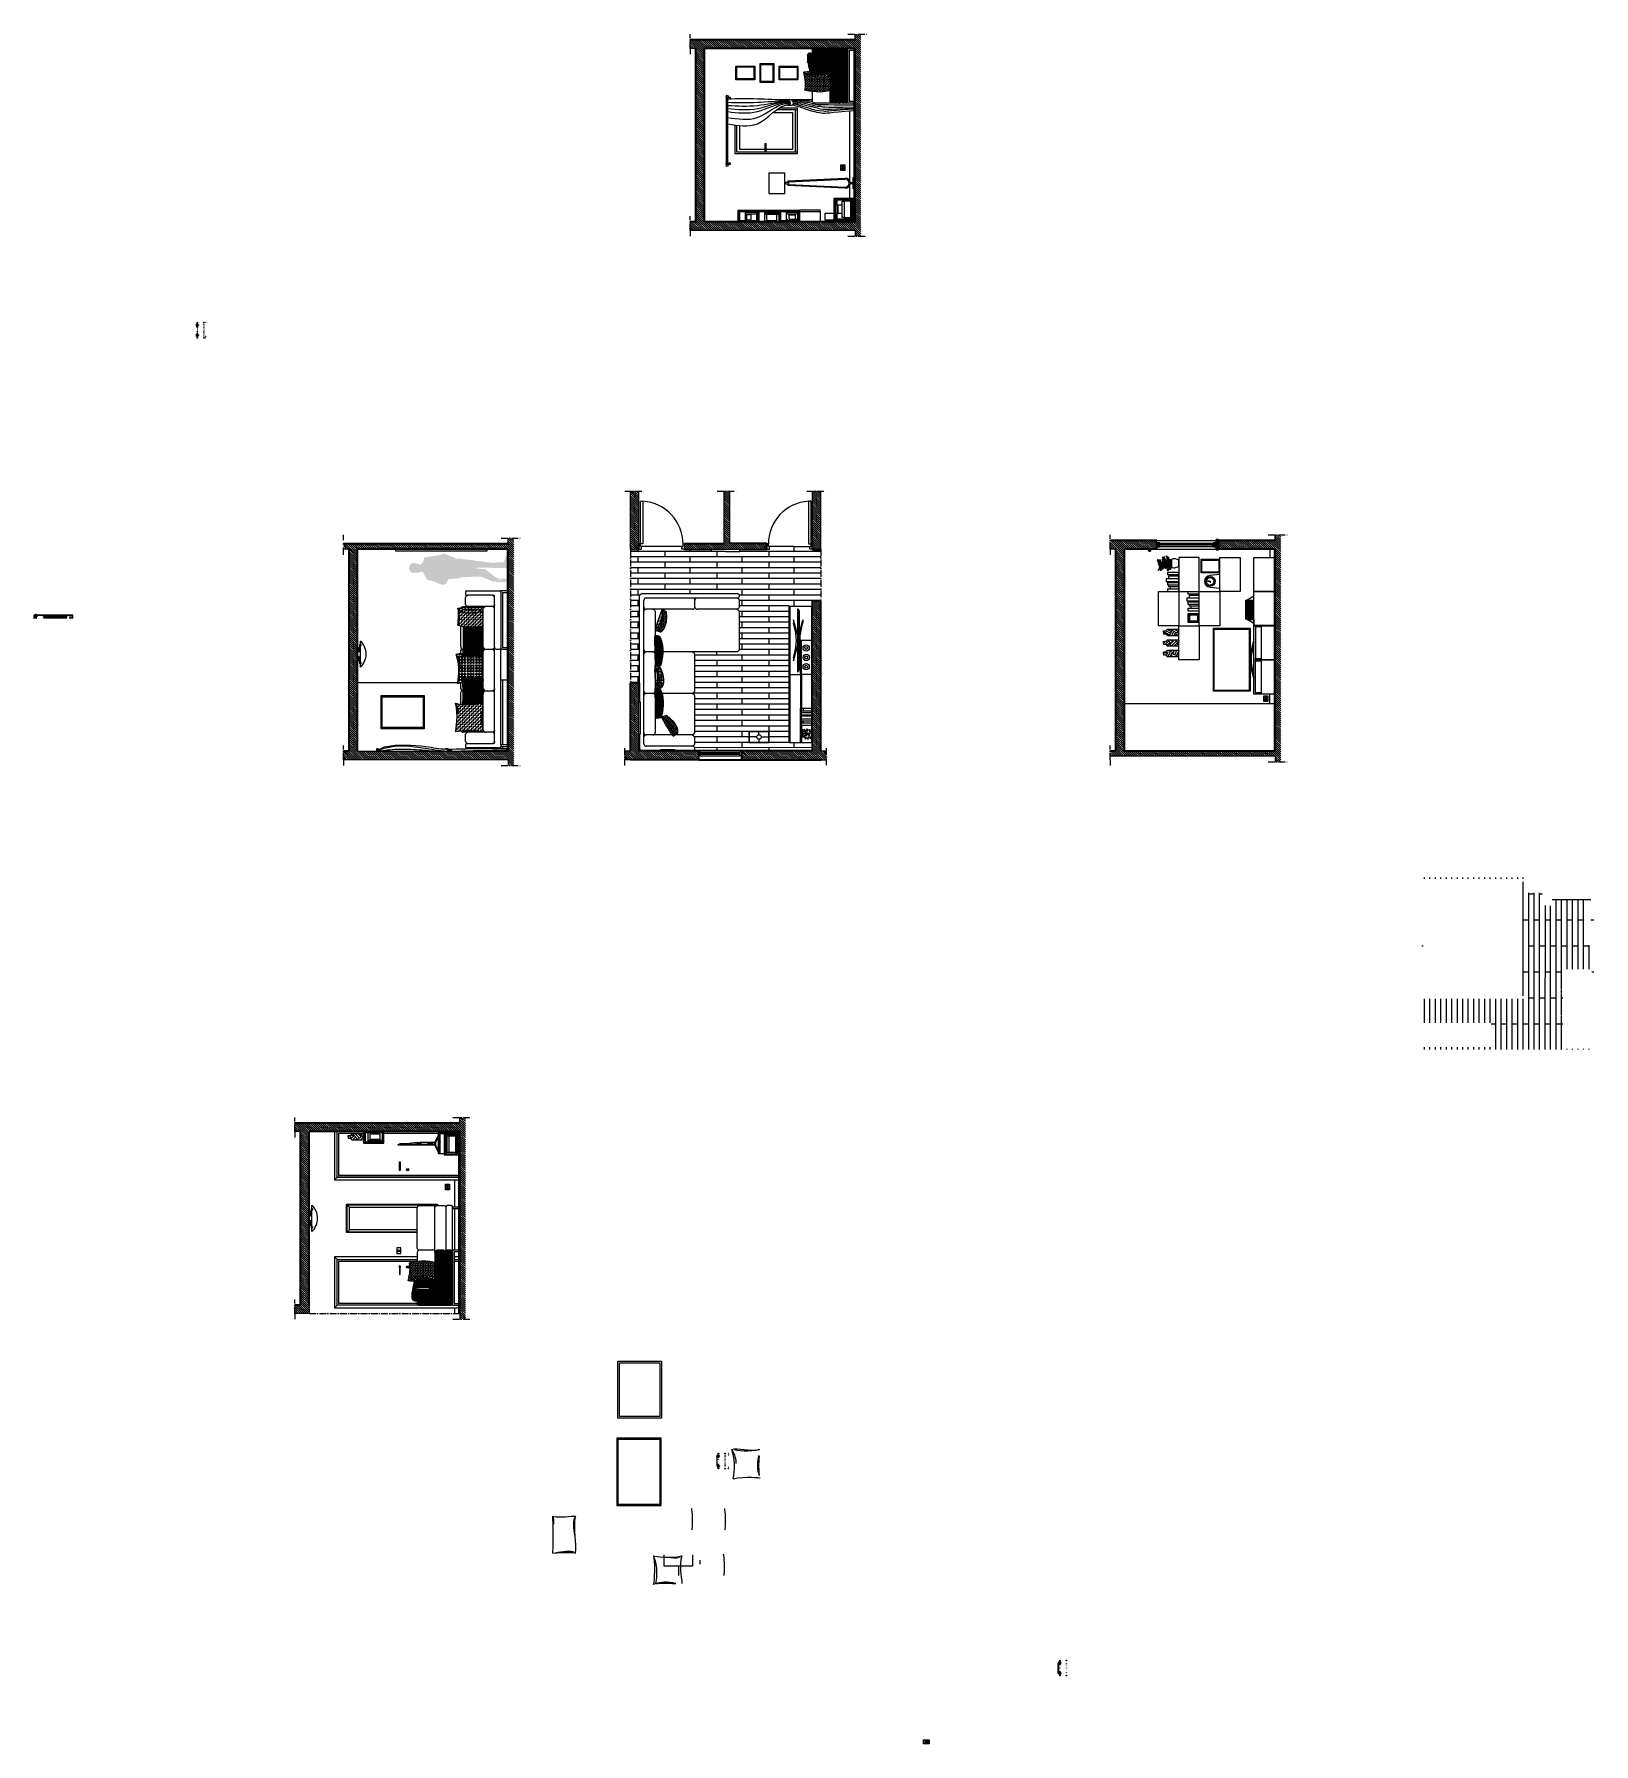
# Model space of a CAD drawing. Header units: millimetres. Extents: x 990 to 5684, y 331 to 3337.
# Drawn here: x 2942 to 5684, y 331 to 3337 of the extents above; entities that cross this region are included whole.
import ezdxf

# ---------------------------------------------------------------- set-up
doc = ezdxf.new("R2010")
doc.units = ezdxf.units.MM
doc.linetypes.add('ACAD_ISO10W100', pattern=[18, 12, -3, 0, -3])
doc.linetypes.add('TRATTOPUNTO', pattern=[25.4, 12.7, -6.35, 0, -6.35])
doc.layers.get('0').update_dxf_attribs({"color": 255})
for name, color, linetype, lineweight in [('A-DOOR-FULL', 4, 'Continuous', 25), ('A-ELEV-MBE', 255, 'Continuous', 25), ('A-FLOR-LEVL', 255, 'Continuous', 35), ('A-FURN', 8, 'Continuous', 18), ('A-GLAZ-FULL', 4, 'Continuous', 25), ('A-SECT A-MCUT', 255, 'Continuous', 35), ('A-WALL-FULL', 255, 'Continuous', 35), ('A-WALL-FULL-EXTR', 255, 'Continuous', 35), ('A-WALL-FULL-INTR', 255, 'Continuous', 35), ('FIGURE_PERSONE', 252, 'Continuous', 0)]:
    doc.layers.add(name, color=color, linetype=linetype, lineweight=lineweight)
for name, color, linetype in [('A-SECT D-MCUT', 181, 'Continuous'), ('GIUNZIONI', 2, 'Continuous'), ('linee sezionee', 241, 'Continuous'), ('Livello 1', 175, 'Continuous'), ('vite 3', 250, 'Continuous'), ('VITI', 2, 'Continuous'), ('VITI 2', 4, 'Continuous')]:
    doc.layers.add(name, color=color, linetype=linetype)
picture_1 = doc.add_image_def('image1.jpg', size_in_pixel=(600, 450))
pattern_1 = [(315, (4368.234, 3477.218), (0.561266, 0.561266), [])]
pattern_2 = [(135, (3704.9582, 936.9126), (-0.561266, -0.561266), [])]
pattern_3 = [(0, (0, 5.75), (0, 1.27), [])]
pattern_4 = [(0, (0, 5.75), (2.8575, 2.8575), [2.8575, -2.8575]), (90, (2.8575, 5.75), (-2.8575, 2.8575), [2.8575, -2.8575])]
pattern_5 = [(0, (0, 5.75), (3.1115, 3.1115), [3.1115, -3.1115]), (90, (3.1115, 5.75), (-3.1115, 3.1115), [3.1115, -3.1115])]
pattern_6 = [(0, (0, 0), (2.2225, 2.2225), [2.2225, -2.2225]), (90, (2.2225, 0), (-2.2225, 2.2225), [2.2225, -2.2225])]

msp = doc.modelspace()

# ---------------------------------------------------------------- hatches: boundary and pattern name
at = {"linetype": 'Continuous'}
h = msp.add_hatch(dxfattribs=at)
h.set_pattern_fill('ANSI31', color=175, scale=0.8, angle=270)
h.paths.add_polyline_path([(4395.6, 3327), (4395.6, 3337), (4385.6, 3337), (4385.6, 3327), (4095.6, 3327), (4095.6, 3312), (4105.6, 3312), (4105.6, 3007), (4095.6, 3007), (4095.6, 2992), (4385.6, 2992), (4385.6, 2982), (4395.6, 2982), (4395.6, 2992), (4395.6, 3007), (4395.6, 3312)])
h.paths.add_polyline_path([(4385.6, 3312), (4385.6, 3007), (4120.6, 3007), (4120.6, 3312)], flags=16)
edge = h.paths.add_edge_path(flags=0)
edge.add_line((4372.6, 3310), (4372.6, 3310.5))
edge.add_spline(control_points=[(4370.6, 3312), (4371.5, 3312), (4372.6, 3310.9), (4372.6, 3310)], knot_values=[0, 0, 0, 0, 2.828427, 2.828427, 2.828427, 2.828427], degree=3, periodic=0)
edge = h.paths.add_edge_path(flags=0)
edge.add_line((4384.1, 3008), (4381.1, 3008))
edge.add_line((4381.1, 3008), (4376.1, 3008))
edge.add_line((4376.1, 3008), (4351.1, 3008))
edge.add_line((4351.1, 3008), (4348.1, 3008))
edge.add_line((4348.1, 3008), (4348.1, 3010))
edge.add_line((4348.1, 3010), (4333.1, 3010))
edge.add_line((4333.1, 3010), (4333.1, 3022))
edge.add_line((4333.1, 3022), (4348.1, 3022))
edge.add_line((4348.1, 3022), (4348.1, 3029.4))
edge.add_line((4348.1, 3029.4), (4348.1, 3046))
edge.add_line((4348.1, 3046), (4348.1, 3048))
edge.add_line((4348.1, 3048), (4376.1, 3048))
edge.add_line((4376.1, 3048), (4376.1, 3070.9))
edge.add_arc((4368.1, 3075), 9, 270, 332.734, ccw=False)
edge.add_line((4368.1, 3066), (4267.1, 3071))
edge.add_line((4267.1, 3071), (4267.1, 3074))
edge.add_line((4267.1, 3074), (4264.1, 3074))
edge.add_line((4264.1, 3074), (4262.1, 3074))
edge.add_line((4262.1, 3074), (4262.1, 3057))
edge.add_line((4262.1, 3057), (4234.1, 3057))
edge.add_line((4234.1, 3057), (4234.1, 3093))
edge.add_line((4234.1, 3093), (4262.1, 3093))
edge.add_line((4262.1, 3093), (4262.1, 3076))
edge.add_line((4262.1, 3076), (4264.1, 3076))
edge.add_line((4264.1, 3076), (4267.1, 3076))
edge.add_line((4267.1, 3076), (4267.1, 3079))
edge.add_line((4267.1, 3079), (4368.1, 3084))
edge.add_arc((4368.1, 3075), 9, 27.266, 90, ccw=False)
edge.add_line((4376.1, 3079.1), (4376.1, 3202.2))
edge.add_spline(control_points=[(4376.1, 3202.2), (4337.5, 3199.1), (4334.6, 3197.6), (4326.8, 3198.6)], knot_values=[171.732299, 171.732299, 171.732299, 171.732299, 173.414401, 173.414401, 173.414401, 173.414401], degree=3, periodic=0)
edge.add_spline(control_points=[(4326.8, 3198.6), (4326.6, 3198.6), (4302.5, 3202.3), (4286.4, 3210.9), (4275.5, 3212.7)], knot_values=[123.962787, 123.962787, 123.962787, 123.962787, 136.964949, 171.732299, 171.732299, 171.732299, 171.732299], degree=3, periodic=0)
edge.add_spline(control_points=[(4275.5, 3212.7), (4275, 3212.5), (4274.4, 3212.4), (4273.8, 3212.3)], knot_values=[12.672059, 12.672059, 12.672059, 12.672059, 14.286451, 14.286451, 14.286451, 14.286451], degree=3, periodic=0)
edge.add_spline(control_points=[(4273.8, 3212.3), (4273.6, 3212.3), (4273.5, 3212.3), (4273.4, 3212.3)], knot_values=[12.300132, 12.300132, 12.300132, 12.300132, 12.672059, 12.672059, 12.672059, 12.672059], degree=3, periodic=0)
edge.add_line((4273.4, 3212.3), (4268.8, 3212.3))
edge.add_spline(control_points=[(4268.8, 3212.3), (4267.9, 3212.3), (4266.9, 3212.5), (4266, 3212.8)], knot_values=[10.25606, 10.25606, 10.25606, 10.25606, 12.672059, 12.672059, 12.672059, 12.672059], degree=3, periodic=0)
edge.add_spline(control_points=[(4266, 3212.8), (4261.1, 3212), (4256.4, 3209.8), (4251.8, 3206.9)], knot_values=[97.089354, 97.089354, 97.089354, 97.089354, 113.616218, 113.616218, 113.616218, 113.616218], degree=3, periodic=0)
edge.add_line((4251.8, 3206.9), (4284.1, 3206.9))
edge.add_line((4284.1, 3206.9), (4284.1, 3126.9))
edge.add_line((4284.1, 3126.9), (4174.1, 3126.9))
edge.add_line((4174.1, 3126.9), (4174.1, 3177.3))
edge.add_spline(control_points=[(4174.1, 3177.3), (4169.9, 3178), (4165.8, 3178.8), (4161.6, 3179.5)], knot_values=[0, 0, 0, 0, 12.002367, 12.002367, 12.002367, 12.002367], degree=3, periodic=0)
edge.add_line((4161.6, 3179.5), (4161.6, 3110.1))
edge.add_line((4161.6, 3110.1), (4166.6, 3110.1))
edge.add_line((4166.6, 3110.1), (4166.6, 3108.2))
edge.add_line((4166.6, 3108.2), (4161.6, 3108.2))
edge.add_line((4161.6, 3108.2), (4161.6, 3107.4))
edge.add_arc((4160.6, 3105.9), 1.8, 0, 56.3099, ccw=False)
edge.add_arc((4160.6, 3105.9), 1.8, -180, 0, ccw=False)
edge.add_arc((4160.6, 3105.9), 1.8, 123.6901, 180, ccw=False)
edge.add_line((4159.6, 3107.4), (4159.6, 3108.2))
edge.add_line((4159.6, 3108.2), (4159.1, 3108.2))
edge.add_line((4159.1, 3108.2), (4159.1, 3110.1))
edge.add_line((4159.1, 3110.1), (4159.6, 3110.1))
edge.add_line((4159.6, 3110.1), (4159.6, 3179.5))
edge.add_line((4159.6, 3179.5), (4159.3, 3179.5))
edge.add_line((4159.3, 3179.5), (4159.3, 3180.5))
edge.add_line((4159.3, 3180.5), (4159.6, 3180.5))
edge.add_line((4159.6, 3180.5), (4159.6, 3190.6))
edge.add_line((4159.6, 3190.6), (4159.3, 3190.6))
edge.add_line((4159.3, 3190.6), (4159.3, 3191.6))
edge.add_line((4159.3, 3191.6), (4159.6, 3191.6))
edge.add_line((4159.6, 3191.6), (4159.6, 3200.9))
edge.add_line((4159.6, 3200.9), (4159.3, 3200.9))
edge.add_line((4159.3, 3200.9), (4159.3, 3201.9))
edge.add_line((4159.3, 3201.9), (4159.6, 3206.3))
edge.add_line((4159.6, 3206.3), (4159.3, 3206.3))
edge.add_line((4159.3, 3206.3), (4159.3, 3207.3))
edge.add_line((4159.3, 3207.3), (4159.6, 3211.7))
edge.add_line((4159.6, 3211.7), (4159.3, 3211.7))
edge.add_line((4159.3, 3211.7), (4159.3, 3212.7))
edge.add_line((4159.3, 3212.7), (4159.6, 3217.3))
edge.add_line((4159.6, 3217.3), (4159.3, 3217.3))
edge.add_line((4159.3, 3217.3), (4159.3, 3218.3))
edge.add_line((4159.3, 3218.3), (4159.6, 3218.3))
edge.add_line((4159.6, 3218.3), (4159.6, 3223.5))
edge.add_line((4159.6, 3223.5), (4159.1, 3223.5))
edge.add_line((4159.1, 3223.5), (4159.1, 3225.5))
edge.add_line((4159.1, 3225.5), (4159.6, 3225.5))
edge.add_line((4159.6, 3225.5), (4159.6, 3226.3))
edge.add_arc((4160.6, 3227.8), 1.8, 180, 236.3099, ccw=False)
edge.add_arc((4160.6, 3227.8), 1.8, 0, 180, ccw=False)
edge.add_arc((4160.6, 3227.8), 1.8, -56.3099, 0, ccw=False)
edge.add_line((4161.6, 3226.3), (4161.6, 3225.5))
edge.add_line((4161.6, 3225.5), (4166.6, 3225.5))
edge.add_line((4166.6, 3225.5), (4166.6, 3223.6))
edge.add_spline(control_points=[(4166.6, 3223.6), (4182.3, 3223.8), (4215, 3224.1), (4248, 3222.1), (4265.4, 3222), (4265.7, 3222)], knot_values=[4.999157, 4.999157, 4.999157, 4.999157, 52.153731, 103.116722, 104.155355, 104.155355, 104.155355, 104.155355], degree=3, periodic=0)
edge.add_spline(control_points=[(4265.7, 3222), (4265.4, 3222.1), (4265, 3222.2), (4264.7, 3222.3)], knot_values=[27.420057, 27.420057, 27.420057, 27.420057, 28.419935, 28.419935, 28.419935, 28.419935], degree=3, periodic=0)
edge.add_line((4264.7, 3222.3), (4269.7, 3222.3))
edge.add_spline(control_points=[(4269.7, 3222.3), (4270, 3222.2), (4270.4, 3222.1), (4270.7, 3222)], knot_values=[27.416906, 27.416906, 27.416906, 27.416906, 28.419935, 28.419935, 28.419935, 28.419935], degree=3, periodic=0)
edge.add_spline(control_points=[(4270.7, 3222), (4283.7, 3222), (4297, 3222.5), (4310.3, 3222.2), (4310.6, 3222.2)], knot_values=[109.159096, 109.159096, 109.159096, 109.159096, 148.208673, 149.030051, 149.030051, 149.030051, 149.030051], degree=3, periodic=0)
edge.add_line((4310.6, 3222.2), (4310.6, 3236))
edge.add_spline(control_points=[(4310.6, 3236), (4302.3, 3237), (4296.9, 3238.7), (4296.9, 3238.7)], knot_values=[25.984895, 25.984895, 25.984895, 25.984895, 50, 50, 50, 50], degree=3, periodic=0)
edge.add_spline(control_points=[(4296.9, 3238.7), (4299.2, 3252.6), (4297.9, 3254.5), (4294.9, 3269.6)], knot_values=[0, 0, 0, 0, 50, 50, 50, 50], degree=3, periodic=0)
edge.add_spline(control_points=[(4294.9, 3269.6), (4294.7, 3270.5), (4299.4, 3270.7), (4306, 3270.6)], knot_values=[6.076614, 6.076614, 6.076614, 6.076614, 8.789808, 8.789808, 8.789808, 8.789808], degree=3, periodic=0)
edge.add_spline(control_points=[(4306, 3270.6), (4305.4, 3274.8), (4304.3, 3278.9), (4302.8, 3285.6)], knot_values=[0, 0, 0, 0, 22.443588, 22.443588, 22.443588, 22.443588], degree=3, periodic=0)
edge.add_spline(control_points=[(4302.8, 3285.6), (4303.1, 3285.7), (4303.3, 3285.7), (4303.4, 3285.8)], knot_values=[8.508791, 8.508791, 8.508791, 8.508791, 8.789808, 8.789808, 8.789808, 8.789808], degree=3, periodic=0)
edge.add_spline(control_points=[(4303.4, 3285.8), (4302.6, 3286.5), (4302.1, 3287.5), (4302.1, 3288.5)], knot_values=[2.787813, 2.787813, 2.787813, 2.787813, 5.656854, 5.656854, 5.656854, 5.656854], degree=3, periodic=0)
edge.add_line((4302.1, 3288.5), (4302.1, 3300.5))
edge.add_spline(control_points=[(4302.1, 3300.5), (4302.1, 3302.4), (4304.2, 3304.5), (4306.1, 3304.5)], knot_values=[0, 0, 0, 0, 5.656854, 5.656854, 5.656854, 5.656854], degree=3, periodic=0)
edge.add_line((4306.1, 3304.5), (4312.1, 3304.5))
edge.add_spline(control_points=[(4310.6, 3306.5), (4310.6, 3305.6), (4311.7, 3304.5), (4312.6, 3304.5)], knot_values=[0, 0, 0, 0, 2.828427, 2.828427, 2.828427, 2.828427], degree=3, periodic=0)
edge.add_line((4312.6, 3304.5), (4361.6, 3304.5))
edge.add_line((4361.6, 3304.5), (4361.6, 3217.5))
edge.add_spline(control_points=[(4361.6, 3217.5), (4361.6, 3216.6), (4362.7, 3215.5), (4363.6, 3215.5)], knot_values=[0, 0, 0, 0, 2.828427, 2.828427, 2.828427, 2.828427], degree=3, periodic=0)
edge.add_line((4363.6, 3215.5), (4370.6, 3215.5))
edge.add_spline(control_points=[(4370.6, 3215.5), (4371.5, 3215.5), (4372.6, 3216.6), (4372.6, 3217.5)], knot_values=[0, 0, 0, 0, 2.828427, 2.828427, 2.828427, 2.828427], degree=3, periodic=0)
edge.add_line((4372.6, 3217.5), (4372.6, 3215.5))
edge.add_line((4372.6, 3215.5), (4383.1, 3215.5))
edge.add_line((4383.1, 3215.5), (4383.1, 3218.5))
edge.add_line((4383.1, 3218.5), (4375.6, 3218.5))
edge.add_line((4375.6, 3218.5), (4375.6, 3309))
edge.add_line((4375.6, 3309), (4384.1, 3309))
edge.add_line((4384.1, 3309), (4384.1, 3008))
edge = h.paths.add_edge_path(flags=0)
edge.add_spline(control_points=[(4338.9, 3284.8), (4338.9, 3284.8), (4340.3, 3284.6), (4341.6, 3284.5)], knot_values=[1.021488, 1.021488, 1.021488, 1.021488, 2.779855, 2.779855, 2.779855, 2.779855], degree=3, periodic=0)
edge.add_spline(control_points=[(4341.6, 3288.5), (4341.6, 3286.6), (4339.5, 3284.5), (4337.6, 3284.5)], knot_values=[0.000021, 0.000021, 0.000021, 0.000021, 5.656854, 5.656854, 5.656854, 5.656854], degree=3, periodic=0)
edge.add_line((4338.1, 3284.5), (4341.6, 3284.5))
edge = h.paths.add_edge_path(flags=0)
edge.add_spline(control_points=[(4341.6, 3219.5), (4341.6, 3217.6), (4343.7, 3215.5), (4345.6, 3215.5)], knot_values=[0, 0, 0, 0, 5.656854, 5.656854, 5.656854, 5.656854], degree=3, periodic=0)
edge.add_line((4345.6, 3215.5), (4314.6, 3215.5))
edge.add_spline(control_points=[(4314.6, 3215.5), (4312.9, 3215.5), (4310.9, 3217.3), (4310.6, 3219)], knot_values=[0, 0, 0, 0, 5.202823, 5.202823, 5.202823, 5.202823], degree=3, periodic=0)
edge.add_spline(control_points=[(4310.6, 3219), (4295.8, 3220.8), (4284.8, 3221.1), (4273.7, 3220.8)], knot_values=[112.189966, 112.189966, 112.189966, 112.189966, 145.298906, 145.298906, 145.298906, 145.298906], degree=3, periodic=0)
edge.add_spline(control_points=[(4310.6, 3219.5), (4310.6, 3219.3), (4310.6, 3219.2), (4310.6, 3219)], knot_values=[5.202823, 5.202823, 5.202823, 5.202823, 5.656854, 5.656854, 5.656854, 5.656854], degree=3, periodic=0)
edge.add_spline(control_points=[(4310.6, 3219), (4310.9, 3217.3), (4312.9, 3215.5), (4314.6, 3215.5)], knot_values=[0, 0, 0, 0, 5.202823, 5.202823, 5.202823, 5.202823], degree=3, periodic=0)
edge.add_line((4314.6, 3215.5), (4345.1, 3215.5))
edge.add_spline(control_points=[(4345.6, 3215.5), (4343.7, 3215.5), (4341.6, 3217.6), (4341.6, 3219.5)], knot_values=[0, 0, 0, 0, 5.656854, 5.656854, 5.656854, 5.656854], degree=3, periodic=0)
edge.add_line((4341.6, 3219.5), (4341.6, 3252.7))
edge.add_spline(control_points=[(4341.6, 3253.5), (4341.6, 3253.2), (4341.6, 3253), (4341.6, 3252.7)], knot_values=[19.230832, 19.230832, 19.230832, 19.230832, 19.844365, 19.844365, 19.844365, 19.844365], degree=3, periodic=0)
edge.add_line((4341.6, 3253.5), (4341.6, 3260.5))
edge.add_spline(control_points=[(4341.6, 3260.5), (4341.5, 3262), (4341.3, 3263.4), (4341.3, 3264.6)], knot_values=[32.13841, 32.13841, 32.13841, 32.13841, 38.078015, 38.078015, 38.078015, 38.078015], degree=3, periodic=0)
edge.add_spline(control_points=[(4341.3, 3264.6), (4341.2, 3265.7), (4341.1, 3266.8), (4341.1, 3267.8)], knot_values=[26.587317, 26.587317, 26.587317, 26.587317, 32.13841, 32.13841, 32.13841, 32.13841], degree=3, periodic=0)
edge.add_spline(control_points=[(4341.1, 3267.8), (4340, 3267.6), (4338.7, 3267.4), (4337.2, 3267.2)], knot_values=[11.86027, 11.86027, 11.86027, 11.86027, 17.387256, 17.387256, 17.387256, 17.387256], degree=3, periodic=0)
edge.add_spline(control_points=[(4337.2, 3267.2), (4328.7, 3264), (4321.4, 3264.4), (4316.1, 3265.9)], knot_values=[4.005678, 4.005678, 4.005678, 4.005678, 25.042605, 25.042605, 25.042605, 25.042605], degree=3, periodic=0)
edge.add_spline(control_points=[(4316.1, 3265.9), (4309.7, 3267.6), (4306, 3270.6), (4306, 3270.6)], knot_values=[25.042605, 25.042605, 25.042605, 25.042605, 50, 50, 50, 50], degree=3, periodic=0)
edge.add_spline(control_points=[(4316.1, 3265.9), (4321.4, 3264.4), (4328.7, 3264), (4337.2, 3267.2)], knot_values=[4.005678, 4.005678, 4.005678, 4.005678, 25.042605, 25.042605, 25.042605, 25.042605], degree=3, periodic=0)
edge.add_spline(control_points=[(4337.2, 3267.2), (4338.5, 3267.6), (4339.8, 3268.2), (4341.1, 3268.8)], knot_values=[0.850608, 0.850608, 0.850608, 0.850608, 4.005678, 4.005678, 4.005678, 4.005678], degree=3, periodic=0)
edge.add_spline(control_points=[(4341.1, 3268.8), (4341.1, 3271.3), (4341.2, 3273.5), (4341.6, 3276.3)], knot_values=[10.974501, 10.974501, 10.974501, 10.974501, 24.659212, 24.659212, 24.659212, 24.659212], degree=3, periodic=0)
edge.add_line((4341.6, 3276.3), (4341.6, 3282.3))
edge.add_spline(control_points=[(4341.6, 3282.3), (4338, 3278.1), (4326.7, 3272.8), (4302.8, 3285.6)], knot_values=[4.807711, 4.807711, 4.807711, 4.807711, 32.474828, 32.474828, 32.474828, 32.474828], degree=3, periodic=0)
edge.add_spline(control_points=[(4337.8, 3282.7), (4337.8, 3282.7), (4318.6, 3278), (4302.8, 3285.6)], knot_values=[0, 0, 0, 0, 50, 50, 50, 50], degree=3, periodic=0)
edge.add_spline(control_points=[(4302.8, 3285.6), (4326.7, 3272.8), (4338, 3278.1), (4341.6, 3282.3)], knot_values=[4.807711, 4.807711, 4.807711, 4.807711, 32.474828, 32.474828, 32.474828, 32.474828], degree=3, periodic=0)
edge.add_line((4341.6, 3282.3), (4341.6, 3219.5))
edge = h.paths.add_edge_path(flags=0)
edge.add_spline(control_points=[(4383.3, 3212.6), (4382.3, 3212.6), (4384.9, 3209), (4383.7, 3209)], knot_values=[0, 0, 0, 0, 3.674994, 3.674994, 3.674994, 3.674994], degree=3, periodic=0)
edge.add_spline(control_points=[(4383.6, 3209), (4383.1, 3209), (4384.1, 3207.2), (4383.5, 3207.2)], knot_values=[0, 0, 0, 0, 1.795975, 1.795975, 1.795975, 1.795975], degree=3, periodic=0)
edge.add_spline(control_points=[(4318.8, 3207.3), (4326.2, 3204.8), (4335.9, 3204.4), (4383.5, 3207.2)], knot_values=[164.122834, 164.122834, 164.122834, 164.122834, 165.907002, 165.907002, 165.907002, 165.907002], degree=3, periodic=0)
edge.add_spline(control_points=[(4383.5, 3207.2), (4383, 3207.1), (4382.6, 3205.6), (4382.8, 3205.6)], knot_values=[0, 0, 0, 0, 1.682874, 1.682874, 1.682874, 1.682874], degree=3, periodic=0)
edge.add_spline(control_points=[(4329.8, 3202.1), (4339, 3201.3), (4328.6, 3202.2), (4382.8, 3205.6)], knot_values=[167.481767, 167.481767, 167.481767, 167.481767, 169.264852, 169.264852, 169.264852, 169.264852], degree=3, periodic=0)
edge.add_spline(control_points=[(4382.8, 3205.6), (4382.6, 3205.6), (4383, 3207.1), (4383.5, 3207.2)], knot_values=[0, 0, 0, 0, 1.682874, 1.682874, 1.682874, 1.682874], degree=3, periodic=0)
edge.add_spline(control_points=[(4383.5, 3207.2), (4384.1, 3207.2), (4383.1, 3209), (4383.6, 3209)], knot_values=[0, 0, 0, 0, 1.795975, 1.795975, 1.795975, 1.795975], degree=3, periodic=0)
edge.add_spline(control_points=[(4322.8, 3210.4), (4328.5, 3210), (4324, 3207.7), (4383.6, 3209)], knot_values=[163.077815, 163.077815, 163.077815, 163.077815, 164.876854, 164.876854, 164.876854, 164.876854], degree=3, periodic=0)
edge.add_spline(control_points=[(4383.6, 3209), (4383.6, 3209), (4383.7, 3209), (4383.7, 3209)], knot_values=[1.795975, 1.795975, 1.795975, 1.795975, 1.820902, 1.820902, 1.820902, 1.820902], degree=3, periodic=0)
edge.add_spline(control_points=[(4383.3, 3212.6), (4382.3, 3212.6), (4384.9, 3209), (4383.7, 3209)], knot_values=[0, 0, 0, 0, 3.674994, 3.674994, 3.674994, 3.674994], degree=3, periodic=0)
edge.add_spline(control_points=[(4383.3, 3212.6), (4324, 3213.3), (4323.4, 3213.4), (4322.8, 3213.5)], knot_values=[162.210577, 162.210577, 162.210577, 162.210577, 164.036372, 164.036372, 164.036372, 164.036372], degree=3, periodic=0)
edge.add_spline(control_points=[(4275, 3220), (4286.6, 3220), (4302.8, 3218), (4318.4, 3213), (4322.8, 3213.5)], knot_values=[114.006196, 114.006196, 114.006196, 114.006196, 148.916965, 162.210577, 162.210577, 162.210577, 162.210577], degree=3, periodic=0)
edge.add_spline(control_points=[(4322.8, 3213.5), (4323.4, 3213.4), (4324, 3213.3), (4383.3, 3212.6)], knot_values=[162.210577, 162.210577, 162.210577, 162.210577, 164.036372, 164.036372, 164.036372, 164.036372], degree=3, periodic=0)
h.paths.add_polyline_path([(4285, 3280.7), (4285, 3256.7), (4252, 3256.7), (4252, 3280.7)], flags=0)
h.paths.add_polyline_path([(4283.5, 3279.2), (4283.5, 3258.2), (4253.5, 3258.2), (4253.5, 3279.2)], flags=0)
h.paths.add_polyline_path([(4242.6, 3285.2), (4242.6, 3252.2), (4218.6, 3252.2), (4218.6, 3285.2)], flags=0)
h.paths.add_polyline_path([(4241.1, 3283.7), (4241.1, 3253.7), (4220.1, 3253.7), (4220.1, 3283.7)], flags=0)
h.paths.add_polyline_path([(4229.1, 3133.5, -2.618034), (4227.1, 3133.5), (4227.1, 3144.9), (4229.1, 3144.9)], flags=0)
h.paths.add_polyline_path([(4209.1, 3281), (4209.1, 3257), (4176.1, 3257), (4176.1, 3281)], flags=0)
h.paths.add_polyline_path([(4207.6, 3279.5), (4207.6, 3258.5), (4177.6, 3258.5), (4177.6, 3279.5)], flags=0)
h.paths.add_polyline_path([(4367.7, 3107.3), (4367.7, 3103.1), (4367.7, 3097.3), (4360.7, 3097.3), (4360.7, 3103.1), (4360.7, 3107.3)], flags=0)
h.paths.add_polyline_path([(4366, 3104.9), (4366, 3103.2), (4362.5, 3103.2), (4362.5, 3104.9)], flags=0)
h.paths.add_polyline_path([(4365, 3104, -1), (4365.5, 3104, -1)], flags=0)
h.paths.add_polyline_path([(4364, 3104, -1), (4364.5, 3104, -1)], flags=0)
h.paths.add_polyline_path([(4363, 3104, -1), (4363.5, 3104, -1)], flags=0)
h.paths.add_polyline_path([(4366, 3101.4), (4366, 3099.7), (4362.5, 3099.7), (4362.5, 3101.4)], flags=0)
h.paths.add_polyline_path([(4365, 3100.5, -1), (4365.5, 3100.5, -1)], flags=0)
h.paths.add_polyline_path([(4364, 3100.5, -1), (4364.5, 3100.5, -1)], flags=0)
h.paths.add_polyline_path([(4363, 3100.5, -1), (4363.5, 3100.5, -1)], flags=0)
h.paths.add_polyline_path([(4368.1, 3068), (4269.1, 3072.9), (4269.1, 3077.1), (4368.1, 3082, -1)], flags=0)
h.paths.add_polyline_path([(4381.1, 3046), (4381.1, 3029.4), (4381.1, 3010), (4382.1, 3010), (4382.1, 3009), (4381.1, 3009), (4351.1, 3009), (4351.1, 3029.4), (4351.1, 3046)], flags=0)
h.paths.add_polyline_path([(4380.1, 3046), (4380.1, 3012), (4380.1, 3010), (4354.1, 3010), (4354.1, 3012), (4354.1, 3021.5), (4354.1, 3036.5), (4354.1, 3046)], flags=0)
h.paths.add_polyline_path([(4379.1, 3046), (4379.1, 3012), (4379.1, 3011), (4378.1, 3011), (4378.1, 3012), (4378.1, 3014.8), (4366.1, 3014.8), (4366.1, 3014.5), (4363.1, 3014.5), (4363.1, 3021.8), (4356.1, 3021.8), (4354.1, 3021.5), (4356.1, 3021.5), (4356.1, 3036.2), (4363.1, 3036.2), (4363.1, 3043.5), (4366.1, 3043.5), (4378.1, 3043.2), (4378.1, 3046)], flags=0)
h.paths.add_polyline_path([(4324.1, 3027.3), (4324.1, 3025.3), (4324.1, 3025), (4288.1, 3025), (4288.1, 3007), (4285.1, 3007), (4252.1, 3007), (4216.1, 3007), (4213.1, 3007), (4180.1, 3007), (4180.1, 3025), (4180.1, 3027.3), (4216.1, 3027.3), (4252.1, 3027.3), (4288.1, 3027.3)], flags=0)
h.paths.add_polyline_path([(4285.1, 3025), (4288.1, 3025), (4288.1, 3025.3), (4285.1, 3025.3)], flags=0)
h.paths.add_polyline_path([(4207.6, 3025.3), (4183.1, 3025.3), (4183.1, 3025), (4207.6, 3025)], flags=0)
h.paths.add_polyline_path([(4255.1, 3009), (4265.1, 3009), (4265.1, 3012.1), (4268.7, 3009), (4286.1, 3009), (4286.1, 3008), (4255.1, 3008), (4255.1, 3007), (4252.1, 3007), (4252.1, 3007.8), (4227.1, 3007.8), (4227.1, 3022.8), (4252.1, 3022.8), (4252.1, 3025), (4216.1, 3025), (4213.1, 3025), (4213.1, 3009), (4193.1, 3009), (4193.1, 3024), (4213.1, 3024), (4213.1, 3025.3), (4216.1, 3025.3), (4252.1, 3025.3), (4255.1, 3025.3)], flags=0)
h.paths.add_polyline_path([(4281.1, 3019.4), (4281.1, 3011.9), (4269.9, 3011.9), (4269.9, 3019.4)], flags=0)
h.paths.add_polyline_path([(4247.8, 3019.8), (4247.8, 3009.5), (4230.6, 3009.5), (4230.6, 3019.8)], flags=0)
h.paths.add_polyline_path([(4202.3, 3020.2), (4202.3, 3010.2), (4195.3, 3010.2), (4195.3, 3020.2)], flags=0)
h = msp.add_hatch()
h.set_pattern_fill('ANSI31', color=8, scale=0.15, angle=-90)
h.set_pattern_definition([(315, (1453.60136, 7318.5909), (0.336759605, 0.336759605), [])])
h.paths.add_polyline_path([(4380.1, 3010), (4380.1, 3012), (4379.1, 3012), (4379.1, 3011), (4378.1, 3011), (4378.1, 3012), (4354.1, 3012), (4354.1, 3010)])
h.paths.add_polyline_path([(4381.1, 3046), (4384.1, 3046), (4384.1, 3048), (4348.1, 3048), (4348.1, 3046)])
at = {"transparency": 33554687}
h = msp.add_hatch(dxfattribs=at)
h.set_pattern_fill('ANSI31', color=8, scale=0.2, angle=-90)
h.set_pattern_definition([(315, (4368.234, 3477.218), (0.4490128, 0.4490128), [])])
h.paths.add_polyline_path([(4381.1, 3008), (4381.1, 3009), (4382.1, 3009), (4382.1, 3010), (4381.1, 3010), (4381.1, 3029.4), (4381.1, 3046), (4384.1, 3046), (4384.1, 3029.4), (4384.1, 3008)])
h.paths.add_polyline_path([(4348.1, 3008), (4348.1, 3029.4), (4348.1, 3046), (4351.1, 3046), (4351.1, 3029.4), (4351.1, 3008)])
h = msp.add_hatch()
h.set_pattern_fill('ANSI31', color=8, scale=0.2, angle=-90)
h.set_pattern_definition([(315, (1453.60136, 7318.5909), (0.449012806, 0.449012806), [])])
h.paths.add_polyline_path([(4379.1, 3046), (4378.1, 3046), (4378.1, 3012), (4378.1, 3011), (4379.1, 3011), (4379.1, 3012)])
h = msp.add_hatch()
h.set_pattern_fill('ANSI31', color=8, scale=0.25, angle=90)
h.set_pattern_definition([(135, (4482.0641, 2322.394), (-0.561266, -0.561266), [])])
h.paths.add_polyline_path([(4180.1, 3025), (4180.1, 3007), (4183.1, 3007), (4183.1, 3025)])
h.paths.add_polyline_path([(4213.1, 3025), (4213.1, 3009), (4214.1, 3009), (4214.1, 3008), (4213.1, 3008), (4213.1, 3007), (4216.1, 3007), (4216.1, 3025)])
h.paths.add_polyline_path([(4183.1, 3009), (4183.1, 3008), (4214.1, 3008), (4214.1, 3009), (4213.1, 3009)])
h = msp.add_hatch()
h.set_pattern_fill('ANSI31', color=8, scale=0.25, angle=90)
h.set_pattern_definition([(135, (4554.0641, 2322.394), (-0.561266, -0.561266), [])])
h.paths.add_polyline_path([(4252.1, 3025), (4252.1, 3007), (4255.1, 3007), (4255.1, 3025)])
h.paths.add_polyline_path([(4285.1, 3025), (4285.1, 3009), (4286.1, 3009), (4286.1, 3008), (4285.1, 3008), (4285.1, 3007), (4288.1, 3007), (4288.1, 3025)])
h.paths.add_polyline_path([(4255.1, 3009), (4255.1, 3008), (4286.1, 3008), (4286.1, 3009), (4285.1, 3009)])
h = msp.add_hatch(dxfattribs=at)
h.set_pattern_fill('ANSI31', color=8, scale=0.25, angle=-90)
h.set_pattern_definition(pattern_1)
h.paths.add_polyline_path([(4351.1, 3009), (4351.1, 3010), (4381.1, 3010), (4381.1, 3009)])
at = {"linetype": 'Continuous'}
h = msp.add_hatch(dxfattribs=at)
h.set_pattern_fill('ANSI31', color=175, scale=0.8, angle=270)
h.paths.add_polyline_path([(4005.6, 2533.6), (3990.6, 2533.6), (3990.6, 2440.7), (3990.6, 2431.2), (4005.6, 2431.2), (4005.6, 2440.7)])
h.paths.add_polyline_path([(4230.6, 2441.2), (4165.6, 2441.2), (4165.6, 2533.6), (4155.6, 2533.6), (4155.6, 2441.2), (4085.6, 2441.2), (4085.6, 2431.2), (4230.6, 2431.2)])
h.paths.add_polyline_path([(4325.6, 2533.6), (4310.6, 2533.6), (4310.6, 2440.7), (4310.6, 2431.2), (4325.6, 2431.2), (4325.6, 2440.6)])
h.paths.add_polyline_path([(4110.7, 2076.2), (4005.6, 2076.2), (4005.6, 2196.2), (3990.6, 2196.2), (3990.6, 2076.2), (3980.6, 2076.2), (3980.6, 2061.2), (3990.6, 2061.2), (4110.7, 2061.2)])
h.paths.add_polyline_path([(4335.6, 2076.7), (4325.6, 2076.7), (4325.6, 2341.2), (4310.6, 2341.2), (4310.6, 2076.2), (4190.6, 2076.2), (4185.7, 2076.2), (4185.7, 2066.2), (4185.7, 2061.2), (4325.6, 2061.2), (4335.6, 2061.2)])
h = msp.add_hatch(dxfattribs=at)
h.set_pattern_fill('ANSI31', color=175, scale=0.8, angle=270)
h.paths.add_polyline_path([(3775.8, 2440.7), (3485.8, 2440.7), (3485.8, 2431.7), (3495.8, 2431.7), (3495.8, 2076.2), (3485.8, 2076.2), (3485.8, 2061.2), (3775.8, 2061.2), (3775.8, 2076.2), (3510.8, 2076.2), (3510.8, 2431.7), (3775.8, 2431.7)])
h = msp.add_hatch(dxfattribs=at)
h.set_pattern_fill('ANSI31', color=175, scale=0.8, angle=270)
h.paths.add_polyline_path([(3785.8, 2440.7), (3785.8, 2450.7), (3775.8, 2450.7), (3775.8, 2440.7), (3775.8, 2431.7), (3775.8, 2076.2), (3775.8, 2061.2), (3775.8, 2051.2), (3785.8, 2051.2), (3785.8, 2061.2)])
h = msp.add_hatch(dxfattribs=at)
h.set_pattern_fill('ANSI31', color=175, scale=0.8, angle=270)
h.paths.add_polyline_path([(5134.3, 2446.7), (5134.3, 2456.7), (5124.3, 2456.7), (5124.3, 2446.7), (5024.3, 2446.7), (5024.3, 2431.7), (5124.3, 2431.7), (5124.3, 2076.2), (4859.3, 2076.2), (4859.3, 2431.7), (4916.3, 2431.7), (4916.3, 2436.2), (4916.3, 2442.2), (4916.3, 2446.7), (4834.3, 2446.7), (4834.3, 2431.7), (4844.3, 2431.7), (4844.3, 2076.2), (4834.3, 2076.2), (4834.3, 2067.2), (5124.3, 2067.2), (5124.3, 2057.2), (5134.3, 2057.2), (5134.3, 2067.2)])
h = msp.add_hatch(dxfattribs=at)
h.set_pattern_fill('ANSI31', color=175, scale=0.8, angle=270)
h.paths.add_polyline_path([(3700.6, 1422.1), (3700.6, 1432.1), (3690.6, 1432.1), (3690.6, 1422.1), (3689.1, 1422.1), (3400.6, 1422.1), (3400.6, 1407.1), (3410.6, 1407.1), (3410.6, 1102.1), (3400.6, 1102.1), (3400.6, 1087.1), (3425.6, 1087.1), (3425.6, 1102.1), (3425.6, 1407.1), (3690.6, 1407.1), (3690.6, 1087.1), (3690.6, 1077.1), (3700.6, 1077.1), (3700.6, 1087.1), (3700.6, 1102.1), (3700.6, 1407.1)])
h = msp.add_hatch()
h.set_pattern_fill('ANSI31', color=8, scale=0.25, angle=270)
h.set_pattern_definition([(315, (3627.1281, 2091.7366), (0.561266, 0.561266), [])])
h.paths.add_polyline_path([(3521.1, 1389.1), (3521.1, 1407.1), (3524.1, 1407.1), (3524.1, 1389.1)])
h.paths.add_polyline_path([(3554.1, 1389.1), (3554.1, 1405.1), (3555.1, 1405.1), (3555.1, 1406.1), (3554.1, 1406.1), (3554.1, 1407.1), (3557.1, 1407.1), (3557.1, 1389.1)])
h.paths.add_polyline_path([(3524.1, 1405.1), (3524.1, 1406.1), (3555.1, 1406.1), (3555.1, 1405.1), (3554.1, 1405.1)])
h = msp.add_hatch()
h.set_pattern_fill('ANSI31', color=8, scale=0.2, angle=90)
h.set_pattern_definition([(135, (4962.48223, -2987.5562), (-0.44901281, -0.44901281), [])])
h.paths.add_polyline_path([(3653.1, 1384.8), (3653.1, 1368.1), (3656.1, 1368.1), (3656.1, 1384.8), (3656.1, 1406.1), (3653.1, 1406.1)])
h.paths.add_polyline_path([(3686.1, 1384.8), (3686.1, 1368.1), (3689.1, 1368.1), (3689.1, 1384.8), (3689.1, 1406.1), (3686.1, 1406.1), (3686.1, 1405.1), (3687.1, 1405.1), (3687.1, 1404.1), (3686.1, 1404.1)])
at = {"transparency": 33554687}
h = msp.add_hatch(dxfattribs=at)
h.set_pattern_fill('ANSI31', color=8, scale=0.25, angle=90)
h.set_pattern_definition(pattern_2)
h.paths.add_polyline_path([(3656.1, 1405.1), (3656.1, 1404.1), (3686.1, 1404.1), (3686.1, 1405.1)])
h = msp.add_hatch()
h.set_pattern_fill('ANSI31', color=8, scale=0.15, angle=90)
h.set_pattern_definition([(135, (4962.48223, -2987.5562), (-0.336759605, -0.336759605), [])])
h.paths.add_polyline_path([(3689.1, 1366.1), (3689.1, 1368.1), (3686.1, 1368.1), (3685.1, 1368.1), (3684.1, 1368.1), (3683.1, 1368.1), (3665.1, 1368.1), (3663.1, 1368.1), (3663.1, 1366.1)])
h.paths.add_polyline_path([(3683.1, 1402.1), (3683.1, 1403.1), (3684.1, 1403.1), (3684.1, 1402.1), (3685.1, 1402.1), (3685.1, 1404.1), (3666.1, 1404.1), (3666.1, 1402.1)])
h = msp.add_hatch()
h.set_pattern_fill('ANSI31', color=8, scale=0.18, angle=90)
h.set_pattern_definition([(135, (4962.48223, -2987.5562), (-0.404111525, -0.404111525), [])])
h.paths.add_polyline_path([(3684.1, 1402.1), (3684.1, 1403.1), (3683.1, 1403.1), (3683.1, 1402.1), (3683.1, 1368.1), (3684.1, 1368.1)])
at = {"layer": 'A-FURN'}
h = msp.add_hatch(dxfattribs=at)
h.set_pattern_fill('ANSI31', color=8, scale=0.5, angle=-90)
edge = h.paths.add_edge_path()
edge.add_spline(control_points=[(4337.6, 3284.5), (4339.5, 3284.5), (4341.6, 3286.6), (4341.6, 3288.5)], knot_values=[0, 0, 0, 0, 5.656854, 5.656854, 5.656854, 5.656854], degree=3, periodic=0)
edge.add_line((4341.6, 3288.5), (4341.6, 3300.5))
edge.add_spline(control_points=[(4341.6, 3300.5), (4341.6, 3302.4), (4339.5, 3304.5), (4337.6, 3304.5)], knot_values=[0, 0, 0, 0, 5.656854, 5.656854, 5.656854, 5.656854], degree=3, periodic=0)
edge.add_line((4337.6, 3304.5), (4306.1, 3304.5))
edge.add_spline(control_points=[(4306.1, 3304.5), (4304.2, 3304.5), (4302.1, 3302.4), (4302.1, 3300.5)], knot_values=[0, 0, 0, 0, 5.656854, 5.656854, 5.656854, 5.656854], degree=3, periodic=0)
edge.add_line((4302.1, 3300.5), (4302.1, 3288.5))
edge.add_spline(control_points=[(4302.1, 3288.5), (4302.1, 3286.6), (4304.2, 3284.5), (4306.1, 3284.5)], knot_values=[0, 0, 0, 0, 5.656854, 5.656854, 5.656854, 5.656854], degree=3, periodic=0)
edge.add_line((4306.1, 3284.5), (4337.6, 3284.5))
edge = h.paths.add_edge_path(flags=17)
edge.add_spline(control_points=[(4357.6, 3215.5), (4359.5, 3215.5), (4361.6, 3217.6), (4361.6, 3219.5)], knot_values=[0, 0, 0, 0, 5.656854, 5.656854, 5.656854, 5.656854], degree=3, periodic=0)
edge.add_line((4361.6, 3219.5), (4361.6, 3300.5))
edge.add_spline(control_points=[(4361.6, 3300.5), (4361.6, 3302.4), (4359.5, 3304.5), (4357.6, 3304.5)], knot_values=[0, 0, 0, 0, 5.656854, 5.656854, 5.656854, 5.656854], degree=3, periodic=0)
edge.add_line((4357.6, 3304.5), (4345.6, 3304.5))
edge.add_spline(control_points=[(4345.6, 3304.5), (4343.7, 3304.5), (4341.6, 3302.4), (4341.6, 3300.5)], knot_values=[0, 0, 0, 0, 5.656854, 5.656854, 5.656854, 5.656854], degree=3, periodic=0)
edge.add_line((4341.6, 3300.5), (4341.6, 3288.5))
edge.add_line((4341.6, 3288.5), (4341.6, 3219.5))
edge.add_spline(control_points=[(4341.6, 3219.5), (4341.6, 3217.6), (4343.7, 3215.5), (4345.6, 3215.5)], knot_values=[0, 0, 0, 0, 5.656854, 5.656854, 5.656854, 5.656854], degree=3, periodic=0)
edge.add_line((4345.6, 3215.5), (4357.6, 3215.5))
edge = h.paths.add_edge_path()
edge.add_line((4361.6, 3304.5), (4361.6, 3217.5))
edge.add_spline(control_points=[(4361.6, 3217.5), (4361.6, 3216.6), (4362.7, 3215.5), (4363.6, 3215.5)], knot_values=[0, 0, 0, 0, 2.828427, 2.828427, 2.828427, 2.828427], degree=3, periodic=0)
edge.add_line((4363.6, 3215.5), (4370.6, 3215.5))
edge.add_spline(control_points=[(4370.6, 3215.5), (4371.5, 3215.5), (4372.6, 3216.6), (4372.6, 3217.5)], knot_values=[0, 0, 0, 0, 2.828427, 2.828427, 2.828427, 2.828427], degree=3, periodic=0)
edge.add_line((4372.6, 3217.5), (4372.6, 3310))
edge.add_spline(control_points=[(4372.6, 3310), (4372.6, 3310.9), (4371.5, 3312), (4370.6, 3312)], knot_values=[0, 0, 0, 0, 2.828427, 2.828427, 2.828427, 2.828427], degree=3, periodic=0)
edge.add_line((4370.6, 3312), (4312.6, 3312))
edge.add_spline(control_points=[(4312.6, 3312), (4311.7, 3312), (4310.6, 3310.9), (4310.6, 3310)], knot_values=[0, 0, 0, 0, 2.828427, 2.828427, 2.828427, 2.828427], degree=3, periodic=0)
edge.add_line((4310.6, 3310), (4310.6, 3306.5))
edge.add_spline(control_points=[(4310.6, 3306.5), (4310.6, 3305.6), (4311.7, 3304.5), (4312.6, 3304.5)], knot_values=[0, 0, 0, 0, 2.828427, 2.828427, 2.828427, 2.828427], degree=3, periodic=0)
edge.add_line((4312.6, 3304.5), (4361.6, 3304.5))
h = msp.add_hatch(dxfattribs=at)
h.set_pattern_fill('LINE', color=40, scale=0.4)
h.set_pattern_definition([(360, (1453.6014, 7317.5909), (3e-16, 1.27), [])])
edge = h.paths.add_edge_path()
edge.add_spline(control_points=[(4302.8, 3285.6), (4326.7, 3272.8), (4338, 3278.1), (4341.6, 3282.3)], knot_values=[4.807711, 4.807711, 4.807711, 4.807711, 32.474828, 32.474828, 32.474828, 32.474828], degree=3, periodic=0)
edge.add_line((4341.6, 3282.3), (4341.6, 3284.5))
edge.add_line((4341.6, 3284.5), (4306.1, 3284.5))
edge.add_spline(control_points=[(4306.1, 3284.5), (4305.2, 3284.5), (4304.2, 3285), (4303.4, 3285.8)], knot_values=[0, 0, 0, 0, 2.785928, 2.785928, 2.785928, 2.785928], degree=3, periodic=0)
edge.add_spline(control_points=[(4303.4, 3285.8), (4303.3, 3285.7), (4303.1, 3285.7), (4302.8, 3285.6)], knot_values=[8.508791, 8.508791, 8.508791, 8.508791, 8.789808, 8.789808, 8.789808, 8.789808], degree=3, periodic=0)
edge.add_spline(control_points=[(4337.8, 3282.7), (4337.8, 3282.7), (4318.6, 3278), (4302.8, 3285.6)], knot_values=[0, 0, 0, 0, 50, 50, 50, 50], degree=3, periodic=0)
h = msp.add_hatch(dxfattribs=at)
h.set_pattern_fill('LINE', color=40, scale=0.3)
h.set_pattern_definition([(360, (1453.6014, 7317.5909), (2e-16, 0.9525), [])])
edge = h.paths.add_edge_path()
edge.add_spline(control_points=[(4341.6, 3282.3), (4338, 3278.1), (4326.7, 3272.8), (4302.8, 3285.6)], knot_values=[4.807711, 4.807711, 4.807711, 4.807711, 32.474828, 32.474828, 32.474828, 32.474828], degree=3, periodic=0)
edge.add_spline(control_points=[(4302.8, 3285.6), (4304.3, 3278.9), (4305.4, 3274.8), (4306, 3270.6)], knot_values=[0, 0, 0, 0, 22.443588, 22.443588, 22.443588, 22.443588], degree=3, periodic=0)
edge.add_spline(control_points=[(4306, 3270.6), (4306, 3270.6), (4320.4, 3258.7), (4341.1, 3268.8)], knot_values=[0.850608, 0.850608, 0.850608, 0.850608, 50, 50, 50, 50], degree=3, periodic=0)
edge.add_spline(control_points=[(4341.1, 3268.8), (4341.1, 3271.3), (4341.2, 3273.5), (4341.6, 3276.3)], knot_values=[10.974501, 10.974501, 10.974501, 10.974501, 24.659212, 24.659212, 24.659212, 24.659212], degree=3, periodic=0)
edge.add_line((4341.6, 3276.3), (4341.6, 3282.1))
h = msp.add_hatch(dxfattribs=at)
h.set_pattern_fill('ZIGZAG', color=175, scale=0.9, angle=180)
h.set_pattern_definition([(180, (5982.732, -847.4587), (-2.8575, -2.8575), [2.8575, -2.8575]), (270, (5979.8745, -847.4587), (2.8575, -2.8575), [2.8575, -2.8575])])
edge = h.paths.add_edge_path()
edge.add_spline(control_points=[(4323.9, 3261.5), (4322.9, 3261.6), (4321.7, 3261.7), (4320.6, 3261.9)], knot_values=[22.060003, 22.060003, 22.060003, 22.060003, 23.609354, 23.609354, 23.609354, 23.609354], degree=3, periodic=0)
edge.add_spline(control_points=[(4320.6, 3261.9), (4319.5, 3262), (4318.4, 3262.2), (4317.2, 3262.5)], knot_values=[23.609354, 23.609354, 23.609354, 23.609354, 25.035593, 25.035593, 25.035593, 25.035593], degree=3, periodic=0)
edge.add_spline(control_points=[(4317.2, 3262.5), (4316, 3262.7), (4314.6, 3263), (4313.3, 3263.3)], knot_values=[25.035593, 25.035593, 25.035593, 25.035593, 26.584162, 26.584162, 26.584162, 26.584162], degree=3, periodic=0)
edge.add_spline(control_points=[(4313.3, 3263.3), (4310.7, 3264), (4307.9, 3264.8), (4304.8, 3265.8)], knot_values=[26.584162, 26.584162, 26.584162, 26.584162, 29.499245, 29.499245, 29.499245, 29.499245], degree=3, periodic=0)
edge.add_spline(control_points=[(4304.8, 3265.8), (4301.8, 3266.9), (4298.4, 3268.1), (4294.9, 3269.6)], knot_values=[29.499245, 29.499245, 29.499245, 29.499245, 32.474828, 32.474828, 32.474828, 32.474828], degree=3, periodic=0)
edge.add_spline(control_points=[(4294.9, 3269.6), (4294.7, 3270.5), (4299.4, 3270.7), (4306, 3270.6)], knot_values=[6.076614, 6.076614, 6.076614, 6.076614, 8.789808, 8.789808, 8.789808, 8.789808], degree=3, periodic=0)
edge.add_spline(control_points=[(4306, 3270.6), (4306, 3270.6), (4306.2, 3270.4), (4306.6, 3270.1)], knot_values=[43.807937, 43.807937, 43.807937, 43.807937, 50, 50, 50, 50], degree=3, periodic=0)
edge.add_spline(control_points=[(4306.6, 3270.1), (4307.1, 3269.8), (4307.7, 3269.4), (4308.6, 3268.9)], knot_values=[37.616238, 37.616238, 37.616238, 37.616238, 43.807937, 43.807937, 43.807937, 43.807937], degree=3, periodic=0)
edge.add_spline(control_points=[(4308.6, 3268.9), (4309, 3268.7), (4309.5, 3268.4), (4310, 3268.1)], knot_values=[34.52039, 34.52039, 34.52039, 34.52039, 37.616238, 37.616238, 37.616238, 37.616238], degree=3, periodic=0)
edge.add_spline(control_points=[(4310, 3268.1), (4310.5, 3267.9), (4311.1, 3267.6), (4311.8, 3267.3)], knot_values=[31.281892, 31.281892, 31.281892, 31.281892, 34.52039, 34.52039, 34.52039, 34.52039], degree=3, periodic=0)
edge.add_spline(control_points=[(4311.8, 3267.3), (4312.4, 3267.1), (4313, 3266.8), (4313.7, 3266.6)], knot_values=[28.328695, 28.328695, 28.328695, 28.328695, 31.281892, 31.281892, 31.281892, 31.281892], degree=3, periodic=0)
edge.add_spline(control_points=[(4313.7, 3266.6), (4314.4, 3266.3), (4315.2, 3266.1), (4316, 3265.9)], knot_values=[25.053733, 25.053733, 25.053733, 25.053733, 28.328695, 28.328695, 28.328695, 28.328695], degree=3, periodic=0)
edge.add_spline(control_points=[(4299.8, 3268.1), (4305.2, 3266.7), (4310.7, 3266.1), (4316.1, 3265.9)], knot_values=[37.121419, 37.121419, 37.121419, 37.121419, 50, 50, 50, 50], degree=3, periodic=0)
edge.add_spline(control_points=[(4316.1, 3265.9), (4316.7, 3265.7), (4317.4, 3265.5), (4318.2, 3265.4)], knot_values=[22.382856, 22.382856, 22.382856, 22.382856, 25.042605, 25.042605, 25.042605, 25.042605], degree=3, periodic=0)
edge.add_spline(control_points=[(4318.2, 3265.4), (4319, 3265.2), (4319.8, 3265.1), (4320.6, 3265)], knot_values=[19.598569, 19.598569, 19.598569, 19.598569, 22.382856, 22.382856, 22.382856, 22.382856], degree=3, periodic=0)
edge.add_spline(control_points=[(4320.6, 3265), (4321.5, 3264.9), (4322.4, 3264.8), (4323.3, 3264.8)], knot_values=[16.677239, 16.677239, 16.677239, 16.677239, 19.598569, 19.598569, 19.598569, 19.598569], degree=3, periodic=0)
edge.add_spline(control_points=[(4323.3, 3264.8), (4324.2, 3264.8), (4325.1, 3264.8), (4326, 3264.8)], knot_values=[13.963386, 13.963386, 13.963386, 13.963386, 16.677239, 16.677239, 16.677239, 16.677239], degree=3, periodic=0)
edge.add_spline(control_points=[(4326, 3264.8), (4327, 3264.9), (4328.1, 3264.9), (4329.2, 3265.1)], knot_values=[10.965988, 10.965988, 10.965988, 10.965988, 13.963386, 13.963386, 13.963386, 13.963386], degree=3, periodic=0)
edge.add_spline(control_points=[(4329.2, 3265.1), (4330.2, 3265.2), (4331.1, 3265.4), (4332.1, 3265.6)], knot_values=[8.303481, 8.303481, 8.303481, 8.303481, 10.965988, 10.965988, 10.965988, 10.965988], degree=3, periodic=0)
edge.add_spline(control_points=[(4332.1, 3265.6), (4333.3, 3265.9), (4334.5, 3266.2), (4335.7, 3266.6)], knot_values=[5.251401, 5.251401, 5.251401, 5.251401, 8.303481, 8.303481, 8.303481, 8.303481], degree=3, periodic=0)
edge.add_spline(control_points=[(4335.7, 3266.6), (4336.2, 3266.8), (4336.7, 3267), (4337.2, 3267.2)], knot_values=[4.005678, 4.005678, 4.005678, 4.005678, 5.251401, 5.251401, 5.251401, 5.251401], degree=3, periodic=0)
edge.add_spline(control_points=[(4337.2, 3267.2), (4338, 3267.3), (4338.7, 3267.4), (4339.4, 3267.5)], knot_values=[14.416027, 14.416027, 14.416027, 14.416027, 17.387256, 17.387256, 17.387256, 17.387256], degree=3, periodic=0)
edge.add_spline(control_points=[(4339.4, 3267.5), (4340, 3267.6), (4340.6, 3267.7), (4341.1, 3267.8)], knot_values=[11.860269, 11.860269, 11.860269, 11.860269, 14.416027, 14.416027, 14.416027, 14.416027], degree=3, periodic=0)
edge.add_spline(control_points=[(4341.1, 3267.8), (4341.1, 3267.1), (4341.2, 3266.4), (4341.2, 3265.7)], knot_values=[26.587317, 26.587317, 26.587317, 26.587317, 30.323527, 30.323527, 30.323527, 30.323527], degree=3, periodic=0)
edge.add_spline(control_points=[(4341.2, 3265.7), (4341.2, 3265.3), (4341.2, 3265), (4341.3, 3264.6)], knot_values=[30.323527, 30.323527, 30.323527, 30.323527, 32.13841, 32.13841, 32.13841, 32.13841], degree=3, periodic=0)
edge.add_spline(control_points=[(4341.3, 3264.6), (4341, 3264.4), (4340.6, 3264.2), (4340.3, 3264)], knot_values=[8.912169, 8.912169, 8.912169, 8.912169, 10.159262, 10.159262, 10.159262, 10.159262], degree=3, periodic=0)
edge.add_spline(control_points=[(4340.3, 3264), (4339.9, 3263.8), (4339.4, 3263.5), (4338.9, 3263.3)], knot_values=[10.159262, 10.159262, 10.159262, 10.159262, 11.734538, 11.734538, 11.734538, 11.734538], degree=3, periodic=0)
edge.add_spline(control_points=[(4338.9, 3263.3), (4338.5, 3263.1), (4338, 3262.9), (4337.5, 3262.7)], knot_values=[11.734538, 11.734538, 11.734538, 11.734538, 13.134012, 13.134012, 13.134012, 13.134012], degree=3, periodic=0)
edge.add_spline(control_points=[(4337.5, 3262.7), (4337, 3262.5), (4336.4, 3262.4), (4335.8, 3262.2)], knot_values=[13.134012, 13.134012, 13.134012, 13.134012, 14.700175, 14.700175, 14.700175, 14.700175], degree=3, periodic=0)
edge.add_spline(control_points=[(4335.8, 3262.2), (4335.2, 3262), (4334.6, 3261.9), (4334, 3261.8)], knot_values=[14.700175, 14.700175, 14.700175, 14.700175, 16.109149, 16.109149, 16.109149, 16.109149], degree=3, periodic=0)
edge.add_spline(control_points=[(4334, 3261.8), (4333.2, 3261.7), (4332.5, 3261.6), (4331.7, 3261.5)], knot_values=[16.109149, 16.109149, 16.109149, 16.109149, 17.690803, 17.690803, 17.690803, 17.690803], degree=3, periodic=0)
edge.add_spline(control_points=[(4331.7, 3261.5), (4331, 3261.4), (4330.2, 3261.3), (4329.4, 3261.3)], knot_values=[17.690803, 17.690803, 17.690803, 17.690803, 19.084506, 19.084506, 19.084506, 19.084506], degree=3, periodic=0)
edge.add_spline(control_points=[(4329.4, 3261.3), (4328.6, 3261.3), (4327.7, 3261.3), (4326.7, 3261.3)], knot_values=[19.084506, 19.084506, 19.084506, 19.084506, 20.637158, 20.637158, 20.637158, 20.637158], degree=3, periodic=0)
edge.add_spline(control_points=[(4326.7, 3261.3), (4325.8, 3261.3), (4324.9, 3261.4), (4323.9, 3261.5)], knot_values=[20.637158, 20.637158, 20.637158, 20.637158, 22.060003, 22.060003, 22.060003, 22.060003], degree=3, periodic=0)
h = msp.add_hatch(dxfattribs=at)
h.set_pattern_fill('ZIGZAG', color=175, scale=0.7, angle=180)
h.set_pattern_definition([(180, (5982.732, -847.4587), (-2.2225, -2.2225), [2.2225, -2.2225]), (270, (5980.5095, -847.4587), (2.2225, -2.2225), [2.2225, -2.2225])])
edge = h.paths.add_edge_path()
edge.add_spline(control_points=[(4310.6, 3236), (4302.3, 3237), (4296.9, 3238.7), (4296.9, 3238.7)], knot_values=[25.984916, 25.984916, 25.984916, 25.984916, 50, 50, 50, 50], degree=3, periodic=0)
edge.add_spline(control_points=[(4296.9, 3238.7), (4299.2, 3252.6), (4297.9, 3254.5), (4294.9, 3269.6)], knot_values=[0, 0, 0, 0, 50, 50, 50, 50], degree=3, periodic=0)
edge.add_spline(control_points=[(4294.9, 3269.6), (4323.2, 3257.9), (4335.7, 3260.9), (4341.3, 3264.6)], knot_values=[8.912169, 8.912169, 8.912169, 8.912169, 32.474828, 32.474828, 32.474828, 32.474828], degree=3, periodic=0)
edge.add_spline(control_points=[(4341.3, 3264.6), (4341.3, 3263.4), (4341.5, 3262), (4341.6, 3260.5)], knot_values=[32.13841, 32.13841, 32.13841, 32.13841, 38.078015, 38.078015, 38.078015, 38.078015], degree=3, periodic=0)
edge.add_line((4341.6, 3260.5), (4341.6, 3253.5))
edge.add_spline(control_points=[(4341.6, 3253.5), (4341.6, 3253.2), (4341.6, 3253), (4341.6, 3252.7)], knot_values=[19.230832, 19.230832, 19.230832, 19.230832, 19.844365, 19.844365, 19.844365, 19.844365], degree=3, periodic=0)
edge.add_line((4341.6, 3252.7), (4341.6, 3237.6))
edge.add_spline(control_points=[(4341.6, 3237.6), (4330.1, 3234.7), (4318.9, 3235), (4310.6, 3236)], knot_values=[1.837879, 1.837879, 1.837879, 1.837879, 25.984916, 25.984916, 25.984916, 25.984916], degree=3, periodic=0)
at = {"layer": 'A-FURN', "transparency": 33554687}
h = msp.add_hatch(dxfattribs=at)
h.set_pattern_fill('ANSI31', color=8, scale=0.25, angle=-90)
h.set_pattern_definition(pattern_1)
h.paths.add_polyline_path([(4381.1, 3009), (4381.1, 3010), (4382.1, 3010), (4382.1, 3009)])
at = {"layer": 'A-FURN'}
h = msp.add_hatch(dxfattribs=at)
h.set_pattern_fill('ANSI31', color=175, scale=0.5)
h.paths.add_polyline_path([(4921.3, 2442.2), (4916.3, 2442.2), (4916.3, 2436.2), (4921.3, 2436.2)])
h.paths.add_polyline_path([(5020.3, 2442.2), (5015.3, 2442.2), (5015.3, 2436.2), (5020.3, 2436.2)])
h = msp.add_hatch(dxfattribs=at)
h.set_pattern_fill('ANSI31', color=175, scale=0.6)
h.paths.add_polyline_path([(5024.3, 2448.7), (5020.3, 2448.7), (5020.3, 2430.7), (5024.3, 2430.7)])
h = msp.add_hatch(dxfattribs=at)
h.set_pattern_fill('LINE', color=40, scale=0.4)
h.set_pattern_definition(pattern_3)
edge = h.paths.add_edge_path()
edge.add_spline(control_points=[(3731.8, 2296.4), (3726.4, 2295.1), (3712.4, 2292.6), (3696.9, 2295.2)], knot_values=[7.072647, 7.072647, 7.072647, 7.072647, 40.544336, 40.544336, 40.544336, 40.544336], degree=3, periodic=0)
edge.add_spline(control_points=[(3696.9, 2295.2), (3697.4, 2282.7), (3697.7, 2262.9), (3696.2, 2243.1)], knot_values=[0, 0, 0, 0, 39.615196, 39.615196, 39.615196, 39.615196], degree=3, periodic=0)
edge.add_spline(control_points=[(3696.2, 2243.1), (3710.6, 2244.7), (3724.9, 2245.1), (3731.8, 2244.4)], knot_values=[0, 0, 0, 0, 28.657622, 28.657622, 28.657622, 28.657622], degree=3, periodic=0)
edge.add_line((3731.8, 2244.4), (3731.8, 2251.4))
edge.add_spline(control_points=[(3731.8, 2251.4), (3731.8, 2252.4), (3732.4, 2253.4), (3733.1, 2254.1)], knot_values=[0, 0, 0, 0, 2.82843, 2.82843, 2.82843, 2.82843], degree=3, periodic=0)
edge.add_line((3733.1, 2254.1), (3733.1, 2256.7))
edge.add_spline(control_points=[(3733.1, 2256.7), (3732.4, 2257.5), (3731.8, 2258.5), (3731.8, 2259.4)], knot_values=[0, 0, 0, 0, 2.82843, 2.82843, 2.82843, 2.82843], degree=3, periodic=0)
edge.add_line((3731.8, 2259.4), (3731.8, 2296.4))
h = msp.add_hatch(dxfattribs=at)
h.set_pattern_fill('LINE', color=40, scale=0.4)
h.set_pattern_definition(pattern_3)
edge = h.paths.add_edge_path()
edge.add_spline(control_points=[(3694, 2205.6), (3694, 2205.6), (3698.3, 2183.9), (3695.5, 2158.3)], knot_values=[11.900072, 11.900072, 11.900072, 11.900072, 65, 65, 65, 65], degree=3, periodic=0)
edge.add_spline(control_points=[(3695.5, 2158.3), (3708.6, 2157.2), (3721.1, 2160.4), (3731.8, 2160.7)], knot_values=[11.559741, 11.559741, 11.559741, 11.559741, 48.446314, 48.446314, 48.446314, 48.446314], degree=3, periodic=0)
edge.add_line((3731.8, 2160.7), (3731.8, 2175.7))
edge.add_spline(control_points=[(3731.8, 2175.7), (3730, 2188.3), (3728.7, 2188.7), (3731.8, 2201.6)], knot_values=[5.212011, 5.212011, 5.212011, 5.212011, 19.630582, 19.630582, 19.630582, 19.630582], degree=3, periodic=0)
edge.add_line((3731.8, 2201.6), (3731.8, 2205.8))
edge.add_spline(control_points=[(3731.8, 2205.8), (3723.4, 2206.2), (3706.2, 2203), (3694, 2205.6)], knot_values=[0, 0, 0, 0, 36.577018, 36.577018, 36.577018, 36.577018], degree=3, periodic=0)
at = {"layer": 'A-FURN', "transparency": 33554687}
h = msp.add_hatch(dxfattribs=at)
h.set_pattern_fill('ANSI31', color=8, scale=0.2, angle=90)
h.set_pattern_definition([(135, (3704.9582, 1055.3469), (-0.4490128, -0.4490128), [])])
h.paths.add_polyline_path([(3665.1, 1404.1), (3663.1, 1404.1), (3663.1, 1368.1), (3665.1, 1368.1)])
h = msp.add_hatch(dxfattribs=at)
h.set_pattern_fill('ANSI31', color=8, scale=0.25, angle=90)
h.set_pattern_definition(pattern_2)
h.paths.add_polyline_path([(3686.1, 1405.1), (3686.1, 1404.1), (3687.1, 1404.1), (3687.1, 1405.1)])
at = {"layer": 'A-FURN'}
h = msp.add_hatch(dxfattribs=at)
h.set_pattern_fill('ZIGZAG', color=175, scale=0.7, angle=180)
h.set_pattern_definition([(180, (5287.732, -2903.4603), (-2.2225, -2.2225), [2.2225, -2.2225]), (270, (5285.5095, -2903.4603), (2.2225, -2.2225), [2.2225, -2.2225])])
edge = h.paths.add_edge_path()
edge.add_spline(control_points=[(3601.9, 1176), (3604.2, 1162), (3602.9, 1160.2), (3599.9, 1145.1)], knot_values=[0, 0, 0, 0, 50, 50, 50, 50], degree=3, periodic=0)
edge.add_spline(control_points=[(3599.9, 1145.1), (3628.2, 1156.8), (3640.7, 1153.8), (3646.3, 1150.1)], knot_values=[8.912169, 8.912169, 8.912169, 8.912169, 32.474828, 32.474828, 32.474828, 32.474828], degree=3, periodic=0)
edge.add_spline(control_points=[(3646.3, 1150.1), (3646.3, 1151.3), (3646.5, 1152.6), (3646.6, 1154.1)], knot_values=[32.13841, 32.13841, 32.13841, 32.13841, 38.078015, 38.078015, 38.078015, 38.078015], degree=3, periodic=0)
edge.add_line((3646.6, 1154.1), (3646.6, 1161.2))
edge.add_spline(control_points=[(3646.6, 1161.2), (3646.6, 1161.4), (3646.6, 1161.7), (3646.6, 1162)], knot_values=[19.230832, 19.230832, 19.230832, 19.230832, 19.844365, 19.844365, 19.844365, 19.844365], degree=3, periodic=0)
edge.add_line((3646.6, 1162), (3646.6, 1177.1))
edge.add_spline(control_points=[(3646.6, 1177.1), (3623.7, 1182.8), (3601.9, 1176), (3601.9, 1176)], knot_values=[1.837879, 1.837879, 1.837879, 1.837879, 50, 50, 50, 50], degree=3, periodic=0)
h = msp.add_hatch(dxfattribs=at)
h.set_pattern_fill('ANSI31', color=8, scale=0.5, angle=180)
edge = h.paths.add_edge_path(flags=17)
edge.add_spline(control_points=[(3650.6, 1198.6), (3648.7, 1198.6), (3646.6, 1196.5), (3646.6, 1194.6)], knot_values=[0, 0, 0, 0, 5.656854, 5.656854, 5.656854, 5.656854], degree=3, periodic=0)
edge.add_line((3646.6, 1194.6), (3646.6, 1113.6))
edge.add_spline(control_points=[(3646.6, 1113.6), (3646.6, 1111.8), (3648.7, 1109.6), (3650.6, 1109.6)], knot_values=[0, 0, 0, 0, 5.656854, 5.656854, 5.656854, 5.656854], degree=3, periodic=0)
edge.add_line((3650.6, 1109.6), (3662.6, 1109.6))
edge.add_spline(control_points=[(3662.6, 1109.6), (3664.5, 1109.6), (3666.6, 1111.8), (3666.6, 1113.6)], knot_values=[0, 0, 0, 0, 5.656854, 5.656854, 5.656854, 5.656854], degree=3, periodic=0)
edge.add_line((3666.6, 1113.6), (3666.6, 1194.6))
edge.add_spline(control_points=[(3666.6, 1194.6), (3666.6, 1196.5), (3664.5, 1198.6), (3662.6, 1198.6)], knot_values=[0, 0, 0, 0, 5.656854, 5.656854, 5.656854, 5.656854], degree=3, periodic=0)
edge.add_line((3662.6, 1198.6), (3650.6, 1198.6))
edge = h.paths.add_edge_path()
edge.add_spline(control_points=[(3617.6, 1109.6), (3616.7, 1109.6), (3615.6, 1108.6), (3615.6, 1107.6)], knot_values=[0, 0, 0, 0, 2.828427, 2.828427, 2.828427, 2.828427], degree=3, periodic=0)
edge.add_line((3615.6, 1107.6), (3615.6, 1104.1))
edge.add_spline(control_points=[(3615.6, 1104.1), (3615.6, 1103.2), (3616.7, 1102.1), (3617.6, 1102.1)], knot_values=[0, 0, 0, 0, 2.828427, 2.828427, 2.828427, 2.828427], degree=3, periodic=0)
edge.add_line((3617.6, 1102.1), (3675.6, 1102.1))
edge.add_spline(control_points=[(3675.6, 1102.1), (3676.5, 1102.1), (3677.6, 1103.2), (3677.6, 1104.1)], knot_values=[0, 0, 0, 0, 2.828427, 2.828427, 2.828427, 2.828427], degree=3, periodic=0)
edge.add_line((3677.6, 1104.1), (3677.6, 1196.6))
edge.add_spline(control_points=[(3677.6, 1196.6), (3677.6, 1197.6), (3676.5, 1198.6), (3675.6, 1198.6)], knot_values=[0, 0, 0, 0, 2.828427, 2.828427, 2.828427, 2.828427], degree=3, periodic=0)
edge.add_line((3675.6, 1198.6), (3668.6, 1198.6))
edge.add_spline(control_points=[(3668.6, 1198.6), (3667.7, 1198.6), (3666.6, 1197.6), (3666.6, 1196.6)], knot_values=[0, 0, 0, 0, 2.828427, 2.828427, 2.828427, 2.828427], degree=3, periodic=0)
edge.add_line((3666.6, 1196.6), (3666.6, 1194.6))
edge.add_line((3666.6, 1194.6), (3666.6, 1113.6))
edge.add_line((3666.6, 1113.6), (3666.6, 1109.6))
edge.add_line((3666.6, 1109.6), (3617.6, 1109.6))
edge = h.paths.add_edge_path()
edge.add_spline(control_points=[(3611.1, 1129.6), (3611.1, 1129.6), (3611, 1129.6), (3611, 1129.6)], knot_values=[0, 0, 0, 0, 0.127351, 0.127351, 0.127351, 0.127351], degree=3, periodic=0)
edge.add_spline(control_points=[(3611, 1129.6), (3611, 1129.6), (3610.9, 1129.6), (3610.9, 1129.6)], knot_values=[0.127351, 0.127351, 0.127351, 0.127351, 0.15647, 0.15647, 0.15647, 0.15647], degree=3, periodic=0)
edge.add_spline(control_points=[(3610.9, 1129.6), (3610.9, 1129.6), (3610.9, 1129.6), (3610.9, 1129.6)], knot_values=[0.15647, 0.15647, 0.15647, 0.15647, 0.200436, 0.200436, 0.200436, 0.200436], degree=3, periodic=0)
edge.add_spline(control_points=[(3610.9, 1129.6), (3610.9, 1129.6), (3610.8, 1129.6), (3610.8, 1129.6)], knot_values=[0.200436, 0.200436, 0.200436, 0.200436, 0.291873, 0.291873, 0.291873, 0.291873], degree=3, periodic=0)
edge.add_spline(control_points=[(3610.8, 1129.6), (3610.8, 1129.6), (3610.8, 1129.6), (3610.8, 1129.6)], knot_values=[0.291873, 0.291873, 0.291873, 0.291873, 0.291876, 0.291876, 0.291876, 0.291876], degree=3, periodic=0)
edge.add_spline(control_points=[(3610.8, 1129.6), (3610.7, 1129.6), (3610.7, 1129.6), (3610.6, 1129.6)], knot_values=[0.291876, 0.291876, 0.291876, 0.291876, 0.455114, 0.455114, 0.455114, 0.455114], degree=3, periodic=0)
edge.add_spline(control_points=[(3610.6, 1129.6), (3610.6, 1129.6), (3610.6, 1129.6), (3610.6, 1129.6)], knot_values=[0.455114, 0.455114, 0.455114, 0.455114, 0.469262, 0.469262, 0.469262, 0.469262], degree=3, periodic=0)
edge.add_spline(control_points=[(3610.6, 1129.6), (3610.6, 1129.6), (3610.6, 1129.6), (3610.5, 1129.6)], knot_values=[0.469262, 0.469262, 0.469262, 0.469262, 0.550614, 0.550614, 0.550614, 0.550614], degree=3, periodic=0)
edge.add_spline(control_points=[(3610.5, 1129.6), (3610.5, 1129.6), (3610.5, 1129.6), (3610.4, 1129.6)], knot_values=[0.550614, 0.550614, 0.550614, 0.550614, 0.67264, 0.67264, 0.67264, 0.67264], degree=3, periodic=0)
edge.add_spline(control_points=[(3610.4, 1129.6), (3610.4, 1129.5), (3610.3, 1129.5), (3610.3, 1129.5)], knot_values=[0.67264, 0.67264, 0.67264, 0.67264, 0.82253, 0.82253, 0.82253, 0.82253], degree=3, periodic=0)
edge.add_spline(control_points=[(3610.3, 1129.5), (3610.3, 1129.5), (3610.2, 1129.5), (3610.2, 1129.5)], knot_values=[0.82253, 0.82253, 0.82253, 0.82253, 0.850518, 0.850518, 0.850518, 0.850518], degree=3, periodic=0)
edge.add_spline(control_points=[(3610.2, 1129.5), (3610.2, 1129.5), (3610.2, 1129.5), (3610.1, 1129.5)], knot_values=[0.850518, 0.850518, 0.850518, 0.850518, 0.979008, 0.979008, 0.979008, 0.979008], degree=3, periodic=0)
edge.add_spline(control_points=[(3610.1, 1129.5), (3610, 1129.4), (3610, 1129.4), (3609.9, 1129.4)], knot_values=[0.979008, 0.979008, 0.979008, 0.979008, 1.155939, 1.155939, 1.155939, 1.155939], degree=3, periodic=0)
edge.add_spline(control_points=[(3609.9, 1129.4), (3609.9, 1129.4), (3609.8, 1129.4), (3609.8, 1129.3)], knot_values=[1.155939, 1.155939, 1.155939, 1.155939, 1.299605, 1.299605, 1.299605, 1.299605], degree=3, periodic=0)
edge.add_spline(control_points=[(3609.8, 1129.3), (3609.8, 1129.3), (3609.8, 1129.3), (3609.8, 1129.3)], knot_values=[1.299605, 1.299605, 1.299605, 1.299605, 1.334063, 1.334063, 1.334063, 1.334063], degree=3, periodic=0)
edge.add_spline(control_points=[(3609.8, 1129.3), (3609.7, 1129.3), (3609.6, 1129.2), (3609.5, 1129.2)], knot_values=[1.334063, 1.334063, 1.334063, 1.334063, 1.563395, 1.563395, 1.563395, 1.563395], degree=3, periodic=0)
edge.add_spline(control_points=[(3609.5, 1129.2), (3609.5, 1129.2), (3609.4, 1129.1), (3609.4, 1129.1)], knot_values=[1.563395, 1.563395, 1.563395, 1.563395, 1.734, 1.734, 1.734, 1.734], degree=3, periodic=0)
edge.add_spline(control_points=[(3609.4, 1129.1), (3609.3, 1129.1), (3609.3, 1129.1), (3609.3, 1129)], knot_values=[1.734, 1.734, 1.734, 1.734, 1.837217, 1.837217, 1.837217, 1.837217], degree=3, periodic=0)
edge.add_spline(control_points=[(3609.3, 1129), (3609.3, 1129), (3609.2, 1129), (3609.2, 1129)], knot_values=[1.837217, 1.837217, 1.837217, 1.837217, 1.887615, 1.887615, 1.887615, 1.887615], degree=3, periodic=0)
edge.add_spline(control_points=[(3609.2, 1129), (3609.1, 1129), (3609, 1128.9), (3608.9, 1128.8)], knot_values=[1.887615, 1.887615, 1.887615, 1.887615, 2.179375, 2.179375, 2.179375, 2.179375], degree=3, periodic=0)
edge.add_spline(control_points=[(3608.9, 1128.8), (3608.9, 1128.8), (3608.9, 1128.8), (3608.9, 1128.8)], knot_values=[2.179375, 2.179375, 2.179375, 2.179375, 2.179379, 2.179379, 2.179379, 2.179379], degree=3, periodic=0)
edge.add_spline(control_points=[(3608.9, 1128.8), (3608.9, 1128.8), (3608.9, 1128.8), (3608.9, 1128.8)], knot_values=[2.179379, 2.179379, 2.179379, 2.179379, 2.17938, 2.17938, 2.17938, 2.17938], degree=3, periodic=0)
edge.add_spline(control_points=[(3608.9, 1128.8), (3608.9, 1128.8), (3608.9, 1128.8), (3608.9, 1128.8)], knot_values=[2.17938, 2.17938, 2.17938, 2.17938, 2.179383, 2.179383, 2.179383, 2.179383], degree=3, periodic=0)
edge.add_spline(control_points=[(3608.9, 1128.8), (3608.9, 1128.8), (3608.8, 1128.7), (3608.7, 1128.7)], knot_values=[2.179383, 2.179383, 2.179383, 2.179383, 2.418348, 2.418348, 2.418348, 2.418348], degree=3, periodic=0)
edge.add_spline(control_points=[(3608.7, 1128.7), (3608.7, 1128.6), (3608.7, 1128.6), (3608.6, 1128.6)], knot_values=[2.418348, 2.418348, 2.418348, 2.418348, 2.544426, 2.544426, 2.544426, 2.544426], degree=3, periodic=0)
edge.add_spline(control_points=[(3608.6, 1128.6), (3608.6, 1128.6), (3608.6, 1128.5), (3608.6, 1128.5)], knot_values=[2.544426, 2.544426, 2.544426, 2.544426, 2.597983, 2.597983, 2.597983, 2.597983], degree=3, periodic=0)
edge.add_spline(control_points=[(3608.6, 1128.5), (3608.5, 1128.4), (3608.4, 1128.4), (3608.3, 1128.3)], knot_values=[2.597983, 2.597983, 2.597983, 2.597983, 2.898203, 2.898203, 2.898203, 2.898203], degree=3, periodic=0)
edge.add_spline(control_points=[(3608.3, 1128.3), (3608.3, 1128.2), (3608.2, 1128.2), (3608.2, 1128.1)], knot_values=[2.898203, 2.898203, 2.898203, 2.898203, 3.12159, 3.12159, 3.12159, 3.12159], degree=3, periodic=0)
edge.add_spline(control_points=[(3608.2, 1128.1), (3608.1, 1128.1), (3608.1, 1128), (3608.1, 1128)], knot_values=[3.12159, 3.12159, 3.12159, 3.12159, 3.224058, 3.224058, 3.224058, 3.224058], degree=3, periodic=0)
edge.add_spline(control_points=[(3608.1, 1128), (3608.1, 1128), (3608.1, 1128), (3608.1, 1128)], knot_values=[3.224058, 3.224058, 3.224058, 3.224058, 3.267966, 3.267966, 3.267966, 3.267966], degree=3, periodic=0)
edge.add_spline(control_points=[(3608.1, 1128), (3608, 1127.9), (3607.9, 1127.8), (3607.9, 1127.8)], knot_values=[3.267966, 3.267966, 3.267966, 3.267966, 3.483436, 3.483436, 3.483436, 3.483436], degree=3, periodic=0)
edge.add_spline(control_points=[(3607.9, 1127.8), (3607.8, 1127.7), (3607.8, 1127.6), (3607.7, 1127.5)], knot_values=[3.483436, 3.483436, 3.483436, 3.483436, 3.764649, 3.764649, 3.764649, 3.764649], degree=3, periodic=0)
edge.add_spline(control_points=[(3607.7, 1127.5), (3607.7, 1127.5), (3607.7, 1127.5), (3607.7, 1127.5)], knot_values=[3.764649, 3.764649, 3.764649, 3.764649, 3.795194, 3.795194, 3.795194, 3.795194], degree=3, periodic=0)
edge.add_spline(control_points=[(3607.7, 1127.5), (3607.7, 1127.5), (3607.7, 1127.4), (3607.6, 1127.4)], knot_values=[3.795194, 3.795194, 3.795194, 3.795194, 3.896509, 3.896509, 3.896509, 3.896509], degree=3, periodic=0)
edge.add_spline(control_points=[(3607.6, 1127.4), (3607.6, 1127.4), (3607.6, 1127.3), (3607.6, 1127.3)], knot_values=[3.896509, 3.896509, 3.896509, 3.896509, 4.012812, 4.012812, 4.012812, 4.012812], degree=3, periodic=0)
edge.add_spline(control_points=[(3607.6, 1127.3), (3607.6, 1127.3), (3607.6, 1127.3), (3607.6, 1127.3)], knot_values=[4.012812, 4.012812, 4.012812, 4.012812, 4.017904, 4.017904, 4.017904, 4.017904], degree=3, periodic=0)
edge.add_spline(control_points=[(3607.6, 1127.3), (3607.5, 1127.2), (3607.5, 1127.1), (3607.4, 1127)], knot_values=[4.017904, 4.017904, 4.017904, 4.017904, 4.278287, 4.278287, 4.278287, 4.278287], degree=3, periodic=0)
edge.add_spline(control_points=[(3607.4, 1127), (3607.4, 1127), (3607.4, 1126.9), (3607.4, 1126.9)], knot_values=[4.278287, 4.278287, 4.278287, 4.278287, 4.403054, 4.403054, 4.403054, 4.403054], degree=3, periodic=0)
edge.add_spline(control_points=[(3607.4, 1126.9), (3607.4, 1126.9), (3607.4, 1126.8), (3607.3, 1126.8)], knot_values=[4.403054, 4.403054, 4.403054, 4.403054, 4.495048, 4.495048, 4.495048, 4.495048], degree=3, periodic=0)
edge.add_spline(control_points=[(3607.3, 1126.8), (3607.3, 1126.8), (3607.3, 1126.8), (3607.3, 1126.8)], knot_values=[4.495048, 4.495048, 4.495048, 4.495048, 4.501808, 4.501808, 4.501808, 4.501808], degree=3, periodic=0)
edge.add_spline(control_points=[(3607.3, 1126.8), (3607.3, 1126.7), (3607.3, 1126.7), (3607.3, 1126.6)], knot_values=[4.501808, 4.501808, 4.501808, 4.501808, 4.672078, 4.672078, 4.672078, 4.672078], degree=3, periodic=0)
edge.add_spline(control_points=[(3607.3, 1126.6), (3607.3, 1126.6), (3607.3, 1126.6), (3607.2, 1126.5)], knot_values=[4.672078, 4.672078, 4.672078, 4.672078, 4.777106, 4.777106, 4.777106, 4.777106], degree=3, periodic=0)
edge.add_spline(control_points=[(3607.2, 1126.5), (3607.2, 1126.5), (3607.2, 1126.4), (3607.2, 1126.4)], knot_values=[4.777106, 4.777106, 4.777106, 4.777106, 4.889635, 4.889635, 4.889635, 4.889635], degree=3, periodic=0)
edge.add_spline(control_points=[(3607.2, 1126.4), (3607.2, 1126.4), (3607.2, 1126.3), (3607.2, 1126.2)], knot_values=[4.889635, 4.889635, 4.889635, 4.889635, 5.052461, 5.052461, 5.052461, 5.052461], degree=3, periodic=0)
edge.add_spline(control_points=[(3607.2, 1126.2), (3607.2, 1126.2), (3607.2, 1126.2), (3607.2, 1126.2)], knot_values=[5.052461, 5.052461, 5.052461, 5.052461, 5.06589, 5.06589, 5.06589, 5.06589], degree=3, periodic=0)
edge.add_spline(control_points=[(3607.2, 1126.2), (3607.2, 1126.2), (3607.2, 1126.2), (3607.1, 1126.1)], knot_values=[5.06589, 5.06589, 5.06589, 5.06589, 5.150896, 5.150896, 5.150896, 5.150896], degree=3, periodic=0)
edge.add_spline(control_points=[(3607.1, 1126.1), (3607.1, 1126.1), (3607.1, 1126.1), (3607.1, 1126)], knot_values=[5.150896, 5.150896, 5.150896, 5.150896, 5.284509, 5.284509, 5.284509, 5.284509], degree=3, periodic=0)
edge.add_spline(control_points=[(3607.1, 1126), (3607.1, 1126), (3607.1, 1126), (3607.1, 1126)], knot_values=[5.284509, 5.284509, 5.284509, 5.284509, 5.284511, 5.284511, 5.284511, 5.284511], degree=3, periodic=0)
edge.add_spline(control_points=[(3607.1, 1126), (3607.1, 1126), (3607.1, 1125.9), (3607.1, 1125.9)], knot_values=[5.284511, 5.284511, 5.284511, 5.284511, 5.426304, 5.426304, 5.426304, 5.426304], degree=3, periodic=0)
edge.add_spline(control_points=[(3607.1, 1125.9), (3607.1, 1125.9), (3607.1, 1125.8), (3607.1, 1125.8)], knot_values=[5.426304, 5.426304, 5.426304, 5.426304, 5.459821, 5.459821, 5.459821, 5.459821], degree=3, periodic=0)
edge.add_spline(control_points=[(3607.1, 1125.8), (3607.1, 1125.8), (3607.1, 1125.8), (3607.1, 1125.8)], knot_values=[5.459821, 5.459821, 5.459821, 5.459821, 5.519305, 5.519305, 5.519305, 5.519305], degree=3, periodic=0)
edge.add_spline(control_points=[(3607.1, 1125.8), (3607.1, 1125.7), (3607.1, 1125.7), (3607.1, 1125.6)], knot_values=[5.519305, 5.519305, 5.519305, 5.519305, 5.656854, 5.656854, 5.656854, 5.656854], degree=3, periodic=0)
edge.add_line((3607.1, 1125.6), (3607.1, 1113.6))
edge.add_spline(control_points=[(3607.1, 1113.6), (3607.1, 1111.8), (3609.2, 1109.6), (3611.1, 1109.6)], knot_values=[0, 0, 0, 0, 5.656854, 5.656854, 5.656854, 5.656854], degree=3, periodic=0)
edge.add_line((3611.1, 1109.6), (3642.6, 1109.6))
edge.add_spline(control_points=[(3642.6, 1109.6), (3644.5, 1109.6), (3646.6, 1111.8), (3646.6, 1113.6)], knot_values=[0, 0, 0, 0, 5.656854, 5.656854, 5.656854, 5.656854], degree=3, periodic=0)
edge.add_line((3646.6, 1113.6), (3646.6, 1125.6))
edge.add_spline(control_points=[(3646.6, 1125.6), (3646.6, 1127.5), (3644.5, 1129.6), (3642.6, 1129.6)], knot_values=[0, 0, 0, 0, 5.656854, 5.656854, 5.656854, 5.656854], degree=3, periodic=0)
edge.add_line((3642.6, 1129.6), (3611.1, 1129.6))
h = msp.add_hatch(dxfattribs=at)
h.set_pattern_fill('ZIGZAG', color=175, scale=0.9, angle=180)
h.set_pattern_definition([(180, (5287.732, -2903.4603), (-2.8575, -2.8575), [2.8575, -2.8575]), (270, (5284.8745, -2903.4603), (2.8575, -2.8575), [2.8575, -2.8575])])
edge = h.paths.add_edge_path()
edge.add_spline(control_points=[(3628.9, 1153.2), (3627.9, 1153.1), (3626.7, 1153), (3625.6, 1152.8)], knot_values=[22.060003, 22.060003, 22.060003, 22.060003, 23.609354, 23.609354, 23.609354, 23.609354], degree=3, periodic=0)
edge.add_spline(control_points=[(3625.6, 1152.8), (3624.5, 1152.6), (3623.4, 1152.4), (3622.2, 1152.2)], knot_values=[23.609354, 23.609354, 23.609354, 23.609354, 25.035593, 25.035593, 25.035593, 25.035593], degree=3, periodic=0)
edge.add_spline(control_points=[(3622.2, 1152.2), (3621, 1151.9), (3619.6, 1151.7), (3618.3, 1151.3)], knot_values=[25.035593, 25.035593, 25.035593, 25.035593, 26.584162, 26.584162, 26.584162, 26.584162], degree=3, periodic=0)
edge.add_spline(control_points=[(3618.3, 1151.3), (3615.7, 1150.7), (3612.9, 1149.8), (3609.8, 1148.8)], knot_values=[26.584162, 26.584162, 26.584162, 26.584162, 29.499245, 29.499245, 29.499245, 29.499245], degree=3, periodic=0)
edge.add_spline(control_points=[(3609.8, 1148.8), (3606.8, 1147.8), (3603.4, 1146.5), (3599.9, 1145.1)], knot_values=[29.499245, 29.499245, 29.499245, 29.499245, 32.474828, 32.474828, 32.474828, 32.474828], degree=3, periodic=0)
edge.add_spline(control_points=[(3599.9, 1145.1), (3599.7, 1144.2), (3604.4, 1143.9), (3611, 1144)], knot_values=[6.076614, 6.076614, 6.076614, 6.076614, 8.789808, 8.789808, 8.789808, 8.789808], degree=3, periodic=0)
edge.add_spline(control_points=[(3611, 1144), (3611, 1144), (3611.2, 1144.2), (3611.6, 1144.5)], knot_values=[43.807937, 43.807937, 43.807937, 43.807937, 50, 50, 50, 50], degree=3, periodic=0)
edge.add_spline(control_points=[(3611.6, 1144.5), (3612.1, 1144.8), (3612.7, 1145.3), (3613.6, 1145.7)], knot_values=[37.616238, 37.616238, 37.616238, 37.616238, 43.807937, 43.807937, 43.807937, 43.807937], degree=3, periodic=0)
edge.add_spline(control_points=[(3613.6, 1145.7), (3614, 1146), (3614.5, 1146.2), (3615, 1146.5)], knot_values=[34.52039, 34.52039, 34.52039, 34.52039, 37.616238, 37.616238, 37.616238, 37.616238], degree=3, periodic=0)
edge.add_spline(control_points=[(3615, 1146.5), (3615.5, 1146.8), (3616.1, 1147.1), (3616.8, 1147.3)], knot_values=[31.281892, 31.281892, 31.281892, 31.281892, 34.52039, 34.52039, 34.52039, 34.52039], degree=3, periodic=0)
edge.add_spline(control_points=[(3616.8, 1147.3), (3617.4, 1147.6), (3618, 1147.8), (3618.7, 1148.1)], knot_values=[28.328695, 28.328695, 28.328695, 28.328695, 31.281892, 31.281892, 31.281892, 31.281892], degree=3, periodic=0)
edge.add_spline(control_points=[(3618.7, 1148.1), (3619.4, 1148.3), (3620.2, 1148.6), (3621, 1148.8)], knot_values=[25.053733, 25.053733, 25.053733, 25.053733, 28.328695, 28.328695, 28.328695, 28.328695], degree=3, periodic=0)
edge.add_spline(control_points=[(3604.8, 1146.6), (3610.2, 1148), (3615.7, 1148.6), (3621.1, 1148.8)], knot_values=[37.121419, 37.121419, 37.121419, 37.121419, 50, 50, 50, 50], degree=3, periodic=0)
edge.add_spline(control_points=[(3621.1, 1148.8), (3621.7, 1149), (3622.4, 1149.1), (3623.2, 1149.3)], knot_values=[22.382856, 22.382856, 22.382856, 22.382856, 25.042605, 25.042605, 25.042605, 25.042605], degree=3, periodic=0)
edge.add_spline(control_points=[(3623.2, 1149.3), (3624, 1149.4), (3624.8, 1149.6), (3625.6, 1149.7)], knot_values=[19.598569, 19.598569, 19.598569, 19.598569, 22.382856, 22.382856, 22.382856, 22.382856], degree=3, periodic=0)
edge.add_spline(control_points=[(3625.6, 1149.7), (3626.5, 1149.8), (3627.4, 1149.8), (3628.3, 1149.9)], knot_values=[16.677239, 16.677239, 16.677239, 16.677239, 19.598569, 19.598569, 19.598569, 19.598569], degree=3, periodic=0)
edge.add_spline(control_points=[(3628.3, 1149.9), (3629.2, 1149.9), (3630.1, 1149.9), (3631, 1149.8)], knot_values=[13.963386, 13.963386, 13.963386, 13.963386, 16.677239, 16.677239, 16.677239, 16.677239], degree=3, periodic=0)
edge.add_spline(control_points=[(3631, 1149.8), (3632, 1149.8), (3633.1, 1149.7), (3634.2, 1149.6)], knot_values=[10.965988, 10.965988, 10.965988, 10.965988, 13.963386, 13.963386, 13.963386, 13.963386], degree=3, periodic=0)
edge.add_spline(control_points=[(3634.2, 1149.6), (3635.2, 1149.4), (3636.1, 1149.2), (3637.1, 1149)], knot_values=[8.303481, 8.303481, 8.303481, 8.303481, 10.965988, 10.965988, 10.965988, 10.965988], degree=3, periodic=0)
edge.add_spline(control_points=[(3637.1, 1149), (3638.3, 1148.8), (3639.5, 1148.4), (3640.7, 1148)], knot_values=[5.251401, 5.251401, 5.251401, 5.251401, 8.303481, 8.303481, 8.303481, 8.303481], degree=3, periodic=0)
edge.add_spline(control_points=[(3640.7, 1148), (3641.2, 1147.9), (3641.7, 1147.7), (3642.2, 1147.5)], knot_values=[4.005678, 4.005678, 4.005678, 4.005678, 5.251401, 5.251401, 5.251401, 5.251401], degree=3, periodic=0)
edge.add_spline(control_points=[(3642.2, 1147.5), (3643, 1147.4), (3643.7, 1147.3), (3644.4, 1147.1)], knot_values=[14.416027, 14.416027, 14.416027, 14.416027, 17.387256, 17.387256, 17.387256, 17.387256], degree=3, periodic=0)
edge.add_spline(control_points=[(3644.4, 1147.1), (3645, 1147), (3645.6, 1146.9), (3646.1, 1146.9)], knot_values=[11.860269, 11.860269, 11.860269, 11.860269, 14.416027, 14.416027, 14.416027, 14.416027], degree=3, periodic=0)
edge.add_spline(control_points=[(3646.1, 1146.9), (3646.1, 1147.5), (3646.2, 1148.2), (3646.2, 1149)], knot_values=[26.587317, 26.587317, 26.587317, 26.587317, 30.323527, 30.323527, 30.323527, 30.323527], degree=3, periodic=0)
edge.add_spline(control_points=[(3646.2, 1149), (3646.2, 1149.3), (3646.2, 1149.7), (3646.3, 1150.1)], knot_values=[30.323527, 30.323527, 30.323527, 30.323527, 32.13841, 32.13841, 32.13841, 32.13841], degree=3, periodic=0)
edge.add_spline(control_points=[(3646.3, 1150.1), (3646, 1150.3), (3645.6, 1150.5), (3645.3, 1150.6)], knot_values=[8.912169, 8.912169, 8.912169, 8.912169, 10.159262, 10.159262, 10.159262, 10.159262], degree=3, periodic=0)
edge.add_spline(control_points=[(3645.3, 1150.6), (3644.9, 1150.9), (3644.4, 1151.1), (3643.9, 1151.3)], knot_values=[10.159262, 10.159262, 10.159262, 10.159262, 11.734538, 11.734538, 11.734538, 11.734538], degree=3, periodic=0)
edge.add_spline(control_points=[(3643.9, 1151.3), (3643.5, 1151.5), (3643, 1151.7), (3642.5, 1151.9)], knot_values=[11.734538, 11.734538, 11.734538, 11.734538, 13.134012, 13.134012, 13.134012, 13.134012], degree=3, periodic=0)
edge.add_spline(control_points=[(3642.5, 1151.9), (3642, 1152.1), (3641.4, 1152.3), (3640.8, 1152.5)], knot_values=[13.134012, 13.134012, 13.134012, 13.134012, 14.700175, 14.700175, 14.700175, 14.700175], degree=3, periodic=0)
edge.add_spline(control_points=[(3640.8, 1152.5), (3640.2, 1152.6), (3639.6, 1152.7), (3639, 1152.9)], knot_values=[14.700175, 14.700175, 14.700175, 14.700175, 16.109149, 16.109149, 16.109149, 16.109149], degree=3, periodic=0)
edge.add_spline(control_points=[(3639, 1152.9), (3638.2, 1153), (3637.5, 1153.1), (3636.7, 1153.2)], knot_values=[16.109149, 16.109149, 16.109149, 16.109149, 17.690803, 17.690803, 17.690803, 17.690803], degree=3, periodic=0)
edge.add_spline(control_points=[(3636.7, 1153.2), (3636, 1153.3), (3635.2, 1153.3), (3634.4, 1153.3)], knot_values=[17.690803, 17.690803, 17.690803, 17.690803, 19.084506, 19.084506, 19.084506, 19.084506], degree=3, periodic=0)
edge.add_spline(control_points=[(3634.4, 1153.3), (3633.6, 1153.4), (3632.7, 1153.4), (3631.7, 1153.3)], knot_values=[19.084506, 19.084506, 19.084506, 19.084506, 20.637158, 20.637158, 20.637158, 20.637158], degree=3, periodic=0)
edge.add_spline(control_points=[(3631.7, 1153.3), (3630.8, 1153.3), (3629.9, 1153.3), (3628.9, 1153.2)], knot_values=[20.637158, 20.637158, 20.637158, 20.637158, 22.060003, 22.060003, 22.060003, 22.060003], degree=3, periodic=0)
h = msp.add_hatch(dxfattribs=at)
h.set_pattern_fill('LINE', color=40, scale=0.3, angle=180)
h.set_pattern_definition([(180, (5287.732, -2903.4603), (-3e-16, -0.9525), [])])
edge = h.paths.add_edge_path()
edge.add_spline(control_points=[(3607.8, 1129), (3631.7, 1141.9), (3643, 1136.6), (3646.6, 1132.3)], knot_values=[4.807711, 4.807711, 4.807711, 4.807711, 32.474828, 32.474828, 32.474828, 32.474828], degree=3, periodic=0)
edge.add_line((3646.6, 1132.3), (3646.6, 1138.4))
edge.add_spline(control_points=[(3646.6, 1138.4), (3646.2, 1141.2), (3646.1, 1143.4), (3646.1, 1145.8)], knot_values=[10.974501, 10.974501, 10.974501, 10.974501, 24.659212, 24.659212, 24.659212, 24.659212], degree=3, periodic=0)
edge.add_spline(control_points=[(3646.1, 1145.8), (3625.4, 1155.9), (3611, 1144), (3611, 1144)], knot_values=[0.850608, 0.850608, 0.850608, 0.850608, 50, 50, 50, 50], degree=3, periodic=0)
edge.add_spline(control_points=[(3611, 1144), (3610.4, 1139.9), (3609.3, 1135.8), (3607.8, 1129)], knot_values=[0, 0, 0, 0, 22.443588, 22.443588, 22.443588, 22.443588], degree=3, periodic=0)
h = msp.add_hatch(dxfattribs=at)
h.set_pattern_fill('LINE', color=40, scale=0.4, angle=180)
h.set_pattern_definition([(180, (5287.732, -2903.4603), (-5e-16, -1.27), [])])
edge = h.paths.add_edge_path()
edge.add_spline(control_points=[(3646.6, 1132.3), (3643, 1136.6), (3631.7, 1141.9), (3607.8, 1129)], knot_values=[4.807711, 4.807711, 4.807711, 4.807711, 32.474828, 32.474828, 32.474828, 32.474828], degree=3, periodic=0)
edge.add_spline(control_points=[(3642.8, 1131.9), (3642.8, 1131.9), (3623.6, 1136.6), (3607.8, 1129)], knot_values=[0, 0, 0, 0, 50, 50, 50, 50], degree=3, periodic=0)
edge.add_spline(control_points=[(3607.8, 1129), (3608.1, 1128.9), (3608.5, 1128.9), (3608.9, 1128.8)], knot_values=[8.422871, 8.422871, 8.422871, 8.422871, 8.789808, 8.789808, 8.789808, 8.789808], degree=3, periodic=0)
edge.add_spline(control_points=[(3608.9, 1128.8), (3609.6, 1129.3), (3610.4, 1129.6), (3611.1, 1129.6)], knot_values=[0, 0, 0, 0, 2.179383, 2.179383, 2.179383, 2.179383], degree=3, periodic=0)
edge.add_line((3611.1, 1129.6), (3640, 1129.6))
edge.add_spline(control_points=[(3640, 1129.6), (3642.9, 1129.9), (3645.3, 1130), (3646.6, 1130.2)], knot_values=[1.021488, 1.021488, 1.021488, 1.021488, 2.779855, 2.779855, 2.779855, 2.779855], degree=3, periodic=0)
edge.add_line((3646.6, 1130.2), (3646.6, 1132.3))
at = {"layer": 'A-SECT D-MCUT'}
h = msp.add_hatch(dxfattribs=at)
h.set_pattern_fill('ZIGZAG', color=175, scale=0.7)
h.set_pattern_definition(pattern_6)
edge = h.paths.add_edge_path()
edge.add_spline(control_points=[(4045.2, 2286.8), (4049.2, 2289.3), (4056.8, 2298.8), (4053.9, 2321.5)], knot_values=[6.587136, 6.587136, 6.587136, 6.587136, 32.474828, 32.474828, 32.474828, 32.474828], degree=3, periodic=0)
edge.add_spline(control_points=[(4053.9, 2321.5), (4052.1, 2322.7), (4050.1, 2324.1), (4047.7, 2325.7)], knot_values=[0.66273, 0.66273, 0.66273, 0.66273, 10.264926, 10.264926, 10.264926, 10.264926], degree=3, periodic=0)
edge.add_spline(control_points=[(4047.7, 2325.7), (4047.5, 2325.8), (4047.3, 2325.9), (4047.1, 2326)], knot_values=[0, 0, 0, 0, 0.66273, 0.66273, 0.66273, 0.66273], degree=3, periodic=0)
edge.add_spline(control_points=[(4047.1, 2326), (4050.8, 2297.3), (4039.8, 2288.8), (4035, 2288.2)], knot_values=[1.981039, 1.981039, 1.981039, 1.981039, 32.474828, 32.474828, 32.474828, 32.474828], degree=3, periodic=0)
edge.add_spline(control_points=[(4035, 2288.2), (4038.5, 2288.2), (4041.9, 2287.7), (4045.2, 2286.8)], knot_values=[23.408711, 23.408711, 23.408711, 23.408711, 29.758888, 29.758888, 29.758888, 29.758888], degree=3, periodic=0)
edge = h.paths.add_edge_path()
edge.add_spline(control_points=[(4035, 2288.2), (4039.8, 2288.8), (4050.8, 2297.3), (4047.1, 2326)], knot_values=[1.981039, 1.981039, 1.981039, 1.981039, 32.474828, 32.474828, 32.474828, 32.474828], degree=3, periodic=0)
edge.add_spline(control_points=[(4037.4, 2292.3), (4037.4, 2292.3), (4048.6, 2308.5), (4047.1, 2326)], knot_values=[0, 0, 0, 0, 50, 50, 50, 50], degree=3, periodic=0)
edge.add_spline(control_points=[(4047.1, 2326), (4047.1, 2325.9), (4047, 2325.8), (4046.9, 2325.7)], knot_values=[8.659814, 8.659814, 8.659814, 8.659814, 8.789808, 8.789808, 8.789808, 8.789808], degree=3, periodic=0)
edge.add_spline(control_points=[(4046.9, 2325.7), (4042.5, 2317.9), (4034.1, 2288.2), (4034.1, 2288.2)], knot_values=[0, 0, 0, 0, 8.659814, 8.659814, 8.659814, 8.659814], degree=3, periodic=0)
edge.add_spline(control_points=[(4034.1, 2288.2), (4034.4, 2288.2), (4034.7, 2288.2), (4035, 2288.2)], knot_values=[29.758888, 29.758888, 29.758888, 29.758888, 30.276089, 30.276089, 30.276089, 30.276089], degree=3, periodic=0)
h = msp.add_hatch(dxfattribs=at)
h.set_pattern_fill('ZIGZAG', color=175, scale=0.7)
h.set_pattern_definition(pattern_6)
edge = h.paths.add_edge_path()
edge.add_spline(control_points=[(4035, 2288.2), (4039.8, 2288.8), (4050.8, 2297.3), (4047.1, 2326)], knot_values=[1.981039, 1.981039, 1.981039, 1.981039, 32.474828, 32.474828, 32.474828, 32.474828], degree=3, periodic=0)
edge.add_spline(control_points=[(4037.4, 2292.3), (4037.4, 2292.3), (4048.6, 2308.5), (4047.1, 2326)], knot_values=[0, 0, 0, 0, 50, 50, 50, 50], degree=3, periodic=0)
edge.add_spline(control_points=[(4047.1, 2326), (4047.1, 2325.9), (4047, 2325.8), (4046.9, 2325.7)], knot_values=[8.659814, 8.659814, 8.659814, 8.659814, 8.789808, 8.789808, 8.789808, 8.789808], degree=3, periodic=0)
edge.add_spline(control_points=[(4046.9, 2325.7), (4042.5, 2317.9), (4034.1, 2288.2), (4034.1, 2288.2)], knot_values=[0, 0, 0, 0, 8.659814, 8.659814, 8.659814, 8.659814], degree=3, periodic=0)
edge.add_spline(control_points=[(4034.1, 2288.2), (4034.4, 2288.2), (4034.7, 2288.2), (4035, 2288.2)], knot_values=[29.758888, 29.758888, 29.758888, 29.758888, 30.276089, 30.276089, 30.276089, 30.276089], degree=3, periodic=0)
at = {"layer": 'A-SECT D-MCUT', "linetype": 'Continuous'}
h = msp.add_hatch(dxfattribs=at)
h.set_pattern_fill('LINE', color=40, scale=0.3)
edge = h.paths.add_edge_path(flags=17)
edge.add_spline(control_points=[(4035.3, 2226.3), (4038.1, 2227.9), (4043.2, 2254.9), (4039.5, 2267.2)], knot_values=[0.363216, 0.363216, 0.363216, 0.363216, 22.578103, 22.578103, 22.578103, 22.578103], degree=3, periodic=0)
edge.add_spline(control_points=[(4039.5, 2267.2), (4038.3, 2271), (4036.4, 2275.4), (4033.9, 2280.2)], knot_values=[26.717885, 26.717885, 26.717885, 26.717885, 32.474828, 32.474828, 32.474828, 32.474828], degree=3, periodic=0)
edge.add_spline(control_points=[(4033.9, 2280.2), (4035.9, 2275.9), (4037.1, 2271.5), (4037.7, 2267.2)], knot_values=[36.559142, 36.559142, 36.559142, 36.559142, 50, 50, 50, 50], degree=3, periodic=0)
edge.add_spline(control_points=[(4037.7, 2267.2), (4038.3, 2237.4), (4035.3, 2226.3), (4035.3, 2226.3)], knot_values=[0, 0, 0, 0, 28.336263, 28.336263, 28.336263, 28.336263], degree=3, periodic=0)
edge = h.paths.add_edge_path()
edge.add_spline(control_points=[(4035.3, 2226.3), (4035.3, 2226.3), (4038.3, 2237.4), (4037.7, 2267.2)], knot_values=[0, 0, 0, 0, 28.336263, 28.336263, 28.336263, 28.336263], degree=3, periodic=0)
edge.add_spline(control_points=[(4037.7, 2267.2), (4037.1, 2271.3), (4036, 2275.6), (4034.1, 2279.7)], knot_values=[36.559142, 36.559142, 36.559142, 36.559142, 49.511251, 49.511251, 49.511251, 49.511251], degree=3, periodic=0)
edge.add_spline(control_points=[(4034.1, 2279.7), (4034, 2279.9), (4034, 2280), (4033.9, 2280.2)], knot_values=[49.511251, 49.511251, 49.511251, 49.511251, 50, 50, 50, 50], degree=3, periodic=0)
edge.add_spline(control_points=[(4033.9, 2280.2), (4033.4, 2277.6), (4033.3, 2272.6), (4033.5, 2267.1)], knot_values=[6.019782, 6.019782, 6.019782, 6.019782, 8.789808, 8.789808, 8.789808, 8.789808], degree=3, periodic=0)
edge.add_spline(control_points=[(4033.5, 2267.1), (4033.6, 2262), (4033.7, 2257.5), (4033.9, 2253.5)], knot_values=[4.031054, 4.031054, 4.031054, 4.031054, 4.812055, 4.812055, 4.812055, 4.812055], degree=3, periodic=0)
edge.add_spline(control_points=[(4033.9, 2253.5), (4033.9, 2253.4), (4033.9, 2253.4), (4033.9, 2253.3)], knot_values=[0, 0, 0, 0, 0.526279, 0.526279, 0.526279, 0.526279], degree=3, periodic=0)
edge.add_spline(control_points=[(4033.9, 2253.3), (4033.9, 2252.4), (4033.9, 2251.5), (4034, 2250.7)], knot_values=[3.839099, 3.839099, 3.839099, 3.839099, 4.01549, 4.01549, 4.01549, 4.01549], degree=3, periodic=0)
edge.add_spline(control_points=[(4034, 2250.7), (4034, 2249.3), (4034, 2248.1), (4034.1, 2246.9)], knot_values=[3.560438, 3.560438, 3.560438, 3.560438, 3.839099, 3.839099, 3.839099, 3.839099], degree=3, periodic=0)
edge.add_spline(control_points=[(4034.1, 2246.9), (4034.1, 2246.8), (4034.1, 2246.7), (4034.1, 2246.7)], knot_values=[5.465417, 5.465417, 5.465417, 5.465417, 5.656854, 5.656854, 5.656854, 5.656854], degree=3, periodic=0)
edge.add_spline(control_points=[(4034.1, 2246.7), (4034.6, 2233), (4035, 2227.4), (4035.1, 2226.4)], knot_values=[0.360496, 0.360496, 0.360496, 0.360496, 3.545599, 3.545599, 3.545599, 3.545599], degree=3, periodic=0)
edge.add_spline(control_points=[(4035.1, 2226.4), (4035.1, 2226.3), (4035.1, 2226.2), (4035.1, 2226.2)], knot_values=[0, 0, 0, 0, 0.360496, 0.360496, 0.360496, 0.360496], degree=3, periodic=0)
edge.add_spline(control_points=[(4035.1, 2226.2), (4035.2, 2226.3), (4035.2, 2226.3), (4035.3, 2226.3)], knot_values=[30.185736, 30.185736, 30.185736, 30.185736, 30.276089, 30.276089, 30.276089, 30.276089], degree=3, periodic=0)
edge.add_spline(control_points=[(4044.9, 2228.8), (4042.4, 2228.6), (4038.7, 2227.8), (4035.3, 2226.3)], knot_values=[23.408711, 23.408711, 23.408711, 23.408711, 30.185736, 30.185736, 30.185736, 30.185736], degree=3, periodic=0)
edge = h.paths.add_edge_path(flags=17)
edge.add_spline(control_points=[(4044.3, 2227.6), (4044.4, 2227.6), (4044.6, 2228.1), (4044.9, 2228.8)], knot_values=[0.23011, 0.23011, 0.23011, 0.23011, 2.941282, 2.941282, 2.941282, 2.941282], degree=3, periodic=0)
edge.add_spline(control_points=[(4044.9, 2228.8), (4042.4, 2228.6), (4038.7, 2227.8), (4035.3, 2226.3)], knot_values=[23.408711, 23.408711, 23.408711, 23.408711, 30.185736, 30.185736, 30.185736, 30.185736], degree=3, periodic=0)
edge.add_spline(control_points=[(4035.3, 2226.3), (4035.2, 2226.3), (4035.2, 2226.3), (4035.1, 2226.2)], knot_values=[0, 0, 0, 0, 0.363216, 0.363216, 0.363216, 0.363216], degree=3, periodic=0)
edge.add_spline(control_points=[(4035.1, 2226.2), (4035.3, 2226.3), (4035.4, 2226.3), (4035.6, 2226.3)], knot_values=[0, 0, 0, 0, 0.475048, 0.475048, 0.475048, 0.475048], degree=3, periodic=0)
edge.add_spline(control_points=[(4035.6, 2226.3), (4039.1, 2226.9), (4041.9, 2227.3), (4044.2, 2227.6)], knot_values=[0.475048, 0.475048, 0.475048, 0.475048, 12.620073, 12.620073, 12.620073, 12.620073], degree=3, periodic=0)
at = {"layer": 'A-SECT D-MCUT'}
h = msp.add_hatch(dxfattribs=at)
h.set_pattern_fill('LINE', color=40, scale=0.3)
edge = h.paths.add_edge_path()
edge.add_spline(control_points=[(4048, 2250.7), (4048.2, 2256.9), (4048, 2263), (4046.6, 2267.3)], knot_values=[14.837275, 14.837275, 14.837275, 14.837275, 22.849085, 22.849085, 22.849085, 22.849085], degree=3, periodic=0)
edge.add_spline(control_points=[(4046.6, 2267.3), (4045.5, 2270.6), (4043.9, 2274.3), (4041.7, 2278.4)], knot_values=[27.272213, 27.272213, 27.272213, 27.272213, 32.474828, 32.474828, 32.474828, 32.474828], degree=3, periodic=0)
edge.add_spline(control_points=[(4041.7, 2278.4), (4039.5, 2278.9), (4037.1, 2279.5), (4034.1, 2280.1)], knot_values=[0.244402, 0.244402, 0.244402, 0.244402, 10.264926, 10.264926, 10.264926, 10.264926], degree=3, periodic=0)
edge.add_line((4034.1, 2280.1), (4034.1, 2279.8))
edge.add_spline(control_points=[(4034.1, 2279.8), (4036.5, 2275.1), (4038.3, 2270.9), (4039.5, 2267.2)], knot_values=[26.717885, 26.717885, 26.717885, 26.717885, 32.309165, 32.309165, 32.309165, 32.309165], degree=3, periodic=0)
edge.add_spline(control_points=[(4039.5, 2267.2), (4043.2, 2254.9), (4038.1, 2227.9), (4035.3, 2226.3)], knot_values=[0.363216, 0.363216, 0.363216, 0.363216, 22.578103, 22.578103, 22.578103, 22.578103], degree=3, periodic=0)
edge.add_spline(control_points=[(4035.3, 2226.3), (4038.7, 2227.8), (4042.4, 2228.6), (4044.9, 2228.8)], knot_values=[23.408711, 23.408711, 23.408711, 23.408711, 30.185736, 30.185736, 30.185736, 30.185736], degree=3, periodic=0)
edge.add_spline(control_points=[(4044.9, 2228.8), (4046, 2232.1), (4047.6, 2241.4), (4048, 2250.7)], knot_values=[2.941282, 2.941282, 2.941282, 2.941282, 14.837275, 14.837275, 14.837275, 14.837275], degree=3, periodic=0)
edge = h.paths.add_edge_path()
edge.add_spline(control_points=[(4045.6, 2136.8), (4047.4, 2142.3), (4050.7, 2164.8), (4047.3, 2175.3)], knot_values=[2.941282, 2.941282, 2.941282, 2.941282, 22.849085, 22.849085, 22.849085, 22.849085], degree=3, periodic=0)
edge.add_spline(control_points=[(4047.3, 2175.3), (4047.1, 2176), (4046.8, 2176.8), (4046.5, 2177.7)], knot_values=[27.272213, 27.272213, 27.272213, 27.272213, 28.480322, 28.480322, 28.480322, 28.480322], degree=3, periodic=0)
edge.add_spline(control_points=[(4046.5, 2177.7), (4045.4, 2180.4), (4044.1, 2183.3), (4042.4, 2186.4)], knot_values=[28.480322, 28.480322, 28.480322, 28.480322, 32.474828, 32.474828, 32.474828, 32.474828], degree=3, periodic=0)
edge.add_spline(control_points=[(4042.4, 2186.4), (4041.4, 2186.6), (4040.3, 2186.9), (4039.1, 2187.2)], knot_values=[5.514119, 5.514119, 5.514119, 5.514119, 10.264926, 10.264926, 10.264926, 10.264926], degree=3, periodic=0)
edge.add_spline(control_points=[(4039.1, 2187.2), (4038.7, 2187.3), (4038.2, 2187.4), (4037.8, 2187.5)], knot_values=[3.76901, 3.76901, 3.76901, 3.76901, 5.514119, 5.514119, 5.514119, 5.514119], degree=3, periodic=0)
edge.add_spline(control_points=[(4037.8, 2187.5), (4037.6, 2187.5), (4037.4, 2187.6), (4037.3, 2187.6)], knot_values=[3.144169, 3.144169, 3.144169, 3.144169, 3.76901, 3.76901, 3.76901, 3.76901], degree=3, periodic=0)
edge.add_spline(control_points=[(4037.3, 2187.6), (4036.7, 2187.7), (4036, 2187.9), (4035.4, 2188)], knot_values=[0.895699, 0.895699, 0.895699, 0.895699, 3.144169, 3.144169, 3.144169, 3.144169], degree=3, periodic=0)
edge.add_spline(control_points=[(4035.4, 2188), (4035.1, 2188.1), (4034.8, 2188.1), (4034.6, 2188.2)], knot_values=[0, 0, 0, 0, 0.895699, 0.895699, 0.895699, 0.895699], degree=3, periodic=0)
edge.add_spline(control_points=[(4034.6, 2188.2), (4037.1, 2183.4), (4039, 2179.1), (4040.2, 2175.2)], knot_values=[26.717885, 26.717885, 26.717885, 26.717885, 32.474828, 32.474828, 32.474828, 32.474828], degree=3, periodic=0)
edge.add_spline(control_points=[(4040.2, 2175.2), (4043.9, 2162.9), (4038.8, 2135.9), (4036, 2134.3)], knot_values=[0.363216, 0.363216, 0.363216, 0.363216, 22.578103, 22.578103, 22.578103, 22.578103], degree=3, periodic=0)
edge.add_spline(control_points=[(4036, 2134.3), (4039.4, 2135.8), (4043.1, 2136.6), (4045.6, 2136.8)], knot_values=[23.408711, 23.408711, 23.408711, 23.408711, 30.185736, 30.185736, 30.185736, 30.185736], degree=3, periodic=0)
at = {"layer": 'A-SECT D-MCUT', "linetype": 'Continuous'}
h = msp.add_hatch(dxfattribs=at)
h.set_pattern_fill('SQUARE', color=175, scale=0.8)
edge = h.paths.add_edge_path()
edge.add_spline(control_points=[(4037.3, 2187.6), (4041.5, 2191), (4046.8, 2203), (4034.2, 2226.6)], knot_values=[4.212596, 4.212596, 4.212596, 4.212596, 32.474828, 32.474828, 32.474828, 32.474828], degree=3, periodic=0)
edge.add_spline(control_points=[(4037.2, 2191.6), (4037.2, 2191.6), (4041.8, 2210.8), (4034.2, 2226.6)], knot_values=[0, 0, 0, 0, 50, 50, 50, 50], degree=3, periodic=0)
edge.add_spline(control_points=[(4034.2, 2226.6), (4034.2, 2226.3), (4034.1, 2226.1), (4034.1, 2225.8)], knot_values=[8.511527, 8.511527, 8.511527, 8.511527, 8.789808, 8.789808, 8.789808, 8.789808], degree=3, periodic=0)
edge.add_spline(control_points=[(4034.1, 2225.8), (4033.5, 2221.8), (4033.7, 2214.1), (4034.1, 2206.6)], knot_values=[4.891288, 4.891288, 4.891288, 4.891288, 8.511527, 8.511527, 8.511527, 8.511527], degree=3, periodic=0)
edge.add_spline(control_points=[(4034.1, 2206.6), (4034.5, 2198.7), (4035.1, 2191.1), (4035.4, 2188)], knot_values=[1.11256, 1.11256, 1.11256, 1.11256, 4.891288, 4.891288, 4.891288, 4.891288], degree=3, periodic=0)
edge.add_spline(control_points=[(4035.4, 2188), (4036, 2187.9), (4036.7, 2187.7), (4037.3, 2187.6)], knot_values=[0.895699, 0.895699, 0.895699, 0.895699, 3.144169, 3.144169, 3.144169, 3.144169], degree=3, periodic=0)
edge = h.paths.add_edge_path()
edge.add_spline(control_points=[(4044.8, 2187.9), (4045.2, 2188.1), (4045.8, 2188.5), (4046.4, 2189.3)], knot_values=[1.135938, 1.135938, 1.135938, 1.135938, 6.587136, 6.587136, 6.587136, 6.587136], degree=3, periodic=0)
edge.add_spline(control_points=[(4046.4, 2189.3), (4043.5, 2189), (4040.6, 2188.4), (4037.8, 2187.5)], knot_values=[23.408711, 23.408711, 23.408711, 23.408711, 28.803606, 28.803606, 28.803606, 28.803606], degree=3, periodic=0)
edge.add_spline(control_points=[(4037.8, 2187.5), (4038.2, 2187.4), (4038.7, 2187.3), (4039.1, 2187.2)], knot_values=[3.76901, 3.76901, 3.76901, 3.76901, 5.514119, 5.514119, 5.514119, 5.514119], degree=3, periodic=0)
edge.add_spline(control_points=[(4039.1, 2187.2), (4041.2, 2187.5), (4043, 2187.7), (4044.6, 2187.9)], knot_values=[4.364551, 4.364551, 4.364551, 4.364551, 12.620073, 12.620073, 12.620073, 12.620073], degree=3, periodic=0)
edge.add_spline(control_points=[(4044.6, 2187.9), (4044.7, 2187.9), (4044.7, 2187.9), (4044.8, 2187.9)], knot_values=[12.620073, 12.620073, 12.620073, 12.620073, 13.003953, 13.003953, 13.003953, 13.003953], degree=3, periodic=0)
at = {"layer": 'A-SECT D-MCUT'}
h = msp.add_hatch(dxfattribs=at)
h.set_pattern_fill('SQUARE', color=175, scale=0.8)
edge = h.paths.add_edge_path()
edge.add_spline(control_points=[(4046.4, 2189.3), (4049.2, 2193.1), (4052.9, 2204.6), (4042.1, 2224.8)], knot_values=[6.587136, 6.587136, 6.587136, 6.587136, 32.474828, 32.474828, 32.474828, 32.474828], degree=3, periodic=0)
edge.add_spline(control_points=[(4042.1, 2224.8), (4040.2, 2225.3), (4038.1, 2225.8), (4035.6, 2226.3)], knot_values=[1.503153, 1.503153, 1.503153, 1.503153, 10.264926, 10.264926, 10.264926, 10.264926], degree=3, periodic=0)
edge.add_spline(control_points=[(4035.6, 2226.3), (4035.4, 2226.3), (4035.3, 2226.3), (4035.1, 2226.2)], knot_values=[0, 0, 0, 0, 0.475048, 0.475048, 0.475048, 0.475048], degree=3, periodic=0)
edge.add_spline(control_points=[(4035.1, 2226.2), (4035.1, 2226.2), (4035.1, 2226.3), (4035.1, 2226.4)], knot_values=[0, 0, 0, 0, 0.360496, 0.360496, 0.360496, 0.360496], degree=3, periodic=0)
edge.add_spline(control_points=[(4035.1, 2226.4), (4034.8, 2226.5), (4034.5, 2226.5), (4034.2, 2226.6)], knot_values=[0, 0, 0, 0, 0.995873, 0.995873, 0.995873, 0.995873], degree=3, periodic=0)
edge.add_spline(control_points=[(4034.2, 2226.6), (4046.8, 2203), (4041.5, 2191), (4037.3, 2187.6)], knot_values=[4.212596, 4.212596, 4.212596, 4.212596, 32.474828, 32.474828, 32.474828, 32.474828], degree=3, periodic=0)
edge.add_spline(control_points=[(4037.3, 2187.6), (4037.4, 2187.6), (4037.6, 2187.5), (4037.8, 2187.5)], knot_values=[3.144169, 3.144169, 3.144169, 3.144169, 3.76901, 3.76901, 3.76901, 3.76901], degree=3, periodic=0)
edge.add_spline(control_points=[(4037.8, 2187.5), (4040.6, 2188.4), (4043.5, 2189), (4046.4, 2189.3)], knot_values=[23.408711, 23.408711, 23.408711, 23.408711, 28.803606, 28.803606, 28.803606, 28.803606], degree=3, periodic=0)
h = msp.add_hatch(dxfattribs=at)
h.set_pattern_fill('LINE', color=40, scale=0.3)
edge = h.paths.add_edge_path(flags=17)
edge.add_spline(control_points=[(4041.2, 2157.1), (4041.5, 2160.4), (4041.6, 2163.8), (4041.4, 2166.9)], knot_values=[14.179532, 14.179532, 14.179532, 14.179532, 18.378785, 18.378785, 18.378785, 18.378785], degree=3, periodic=0)
edge.add_spline(control_points=[(4041.4, 2166.9), (4041.4, 2168), (4041.3, 2169), (4041.2, 2170)], knot_values=[18.378785, 18.378785, 18.378785, 18.378785, 19.801235, 19.801235, 19.801235, 19.801235], degree=3, periodic=0)
edge.add_spline(control_points=[(4041.2, 2170), (4041.1, 2170.9), (4041, 2171.8), (4040.8, 2172.7)], knot_values=[19.801235, 19.801235, 19.801235, 19.801235, 21.177679, 21.177679, 21.177679, 21.177679], degree=3, periodic=0)
edge.add_spline(control_points=[(4040.8, 2172.7), (4040.6, 2173.6), (4040.4, 2174.4), (4040.2, 2175.2)], knot_values=[21.177679, 21.177679, 21.177679, 21.177679, 22.578103, 22.578103, 22.578103, 22.578103], degree=3, periodic=0)
edge.add_spline(control_points=[(4040.2, 2175.2), (4039, 2179.1), (4037.1, 2183.4), (4034.6, 2188.2)], knot_values=[26.717885, 26.717885, 26.717885, 26.717885, 32.474828, 32.474828, 32.474828, 32.474828], degree=3, periodic=0)
edge.add_spline(control_points=[(4034.6, 2188.2), (4036.6, 2184), (4037.8, 2179.5), (4038.4, 2175.2)], knot_values=[36.559142, 36.559142, 36.559142, 36.559142, 50, 50, 50, 50], degree=3, periodic=0)
edge.add_spline(control_points=[(4038.4, 2175.2), (4039, 2145.4), (4035.8, 2134.3), (4035.8, 2134.3)], knot_values=[0, 0, 0, 0, 28.336263, 28.336263, 28.336263, 28.336263], degree=3, periodic=0)
edge.add_spline(control_points=[(4035.8, 2134.3), (4035.9, 2134.3), (4035.9, 2134.3), (4036, 2134.3)], knot_values=[30.185736, 30.185736, 30.185736, 30.185736, 30.276089, 30.276089, 30.276089, 30.276089], degree=3, periodic=0)
edge.add_spline(control_points=[(4038.5, 2135.3), (4037.7, 2135), (4036.8, 2134.7), (4036, 2134.3)], knot_values=[28.52543, 28.52543, 28.52543, 28.52543, 30.185736, 30.185736, 30.185736, 30.185736], degree=3, periodic=0)
edge.add_spline(control_points=[(4036, 2134.3), (4036, 2134.3), (4036, 2134.3), (4036, 2134.4)], knot_values=[0.363215, 0.363215, 0.363215, 0.363215, 0.532403, 0.532403, 0.532403, 0.532403], degree=3, periodic=0)
edge.add_spline(control_points=[(4036, 2134.4), (4036.1, 2134.4), (4036.1, 2134.4), (4036.1, 2134.4)], knot_values=[0.532403, 0.532403, 0.532403, 0.532403, 0.708762, 0.708762, 0.708762, 0.708762], degree=3, periodic=0)
edge.add_spline(control_points=[(4036.1, 2134.4), (4036.1, 2134.4), (4036.1, 2134.4), (4036.2, 2134.5)], knot_values=[0.708762, 0.708762, 0.708762, 0.708762, 0.882917, 0.882917, 0.882917, 0.882917], degree=3, periodic=0)
edge.add_spline(control_points=[(4036.2, 2134.5), (4036.2, 2134.5), (4036.2, 2134.5), (4036.2, 2134.5)], knot_values=[0.882917, 0.882917, 0.882917, 0.882917, 1.058348, 1.058348, 1.058348, 1.058348], degree=3, periodic=0)
edge.add_spline(control_points=[(4036.2, 2134.5), (4036.3, 2134.6), (4036.3, 2134.6), (4036.3, 2134.7)], knot_values=[1.058348, 1.058348, 1.058348, 1.058348, 1.319506, 1.319506, 1.319506, 1.319506], degree=3, periodic=0)
edge.add_spline(control_points=[(4036.3, 2134.7), (4036.4, 2134.7), (4036.4, 2134.7), (4036.5, 2134.8)], knot_values=[1.319506, 1.319506, 1.319506, 1.319506, 1.583655, 1.583655, 1.583655, 1.583655], degree=3, periodic=0)
edge.add_spline(control_points=[(4036.5, 2134.8), (4036.5, 2134.9), (4036.6, 2135), (4036.7, 2135.1)], knot_values=[1.583655, 1.583655, 1.583655, 1.583655, 2.103022, 2.103022, 2.103022, 2.103022], degree=3, periodic=0)
edge.add_spline(control_points=[(4036.7, 2135.1), (4036.7, 2135.2), (4036.8, 2135.3), (4036.8, 2135.4)], knot_values=[2.103022, 2.103022, 2.103022, 2.103022, 2.457784, 2.457784, 2.457784, 2.457784], degree=3, periodic=0)
edge.add_spline(control_points=[(4036.8, 2135.4), (4036.9, 2135.6), (4037, 2135.8), (4037.1, 2136)], knot_values=[2.457784, 2.457784, 2.457784, 2.457784, 3.140076, 3.140076, 3.140076, 3.140076], degree=3, periodic=0)
edge.add_spline(control_points=[(4037.1, 2136), (4037.3, 2136.4), (4037.5, 2136.9), (4037.7, 2137.4)], knot_values=[3.140076, 3.140076, 3.140076, 3.140076, 4.380793, 4.380793, 4.380793, 4.380793], degree=3, periodic=0)
edge.add_spline(control_points=[(4037.7, 2137.4), (4037.9, 2138.1), (4038.1, 2138.8), (4038.3, 2139.6)], knot_values=[4.380793, 4.380793, 4.380793, 4.380793, 5.916928, 5.916928, 5.916928, 5.916928], degree=3, periodic=0)
edge.add_spline(control_points=[(4038.3, 2139.6), (4038.7, 2141.1), (4039.1, 2142.7), (4039.5, 2144.5)], knot_values=[5.916928, 5.916928, 5.916928, 5.916928, 8.580437, 8.580437, 8.580437, 8.580437], degree=3, periodic=0)
edge.add_spline(control_points=[(4039.5, 2144.5), (4039.9, 2146.4), (4040.2, 2148.5), (4040.5, 2150.7)], knot_values=[8.580437, 8.580437, 8.580437, 8.580437, 11.470659, 11.470659, 11.470659, 11.470659], degree=3, periodic=0)
edge.add_spline(control_points=[(4040.5, 2150.7), (4040.8, 2152.8), (4041, 2155), (4041.2, 2157.1)], knot_values=[11.470659, 11.470659, 11.470659, 11.470659, 14.179532, 14.179532, 14.179532, 14.179532], degree=3, periodic=0)
edge = h.paths.add_edge_path()
edge.add_spline(control_points=[(4036, 2134.3), (4038.8, 2135.9), (4043.9, 2162.9), (4040.2, 2175.2)], knot_values=[0.363216, 0.363216, 0.363216, 0.363216, 22.578103, 22.578103, 22.578103, 22.578103], degree=3, periodic=0)
edge.add_spline(control_points=[(4040.2, 2175.2), (4039, 2179.1), (4037.1, 2183.4), (4034.6, 2188.2)], knot_values=[26.717885, 26.717885, 26.717885, 26.717885, 32.474828, 32.474828, 32.474828, 32.474828], degree=3, periodic=0)
edge.add_spline(control_points=[(4034.6, 2188.2), (4036.6, 2184), (4037.8, 2179.5), (4038.4, 2175.2)], knot_values=[36.559142, 36.559142, 36.559142, 36.559142, 50, 50, 50, 50], degree=3, periodic=0)
edge.add_spline(control_points=[(4038.4, 2175.2), (4039, 2145.4), (4035.8, 2134.3), (4035.8, 2134.3)], knot_values=[0, 0, 0, 0, 28.336263, 28.336263, 28.336263, 28.336263], degree=3, periodic=0)
edge.add_spline(control_points=[(4035.8, 2134.3), (4035.9, 2134.3), (4035.9, 2134.3), (4036, 2134.3)], knot_values=[30.185736, 30.185736, 30.185736, 30.185736, 30.276089, 30.276089, 30.276089, 30.276089], degree=3, periodic=0)
edge.add_spline(control_points=[(4045.6, 2136.8), (4043.1, 2136.6), (4039.4, 2135.8), (4036, 2134.3)], knot_values=[23.408711, 23.408711, 23.408711, 23.408711, 30.185736, 30.185736, 30.185736, 30.185736], degree=3, periodic=0)
h = msp.add_hatch(dxfattribs=at)
h.set_pattern_fill('ZIGZAG', color=175, scale=0.7)
h.set_pattern_definition(pattern_6)
edge = h.paths.add_edge_path()
edge.add_spline(control_points=[(4074.1, 2109.8), (4074.8, 2114.5), (4072.5, 2126.4), (4053.3, 2139)], knot_values=[6.587136, 6.587136, 6.587136, 6.587136, 32.474828, 32.474828, 32.474828, 32.474828], degree=3, periodic=0)
edge.add_spline(control_points=[(4053.3, 2139), (4051.1, 2138.4), (4048.6, 2137.7), (4045.6, 2136.8)], knot_values=[0, 0, 0, 0, 10.264926, 10.264926, 10.264926, 10.264926], degree=3, periodic=0)
edge.add_spline(control_points=[(4045.6, 2136.8), (4067, 2122.7), (4068.9, 2110.1), (4067.1, 2104.7)], knot_values=[5.394661, 5.394661, 5.394661, 5.394661, 32.474828, 32.474828, 32.474828, 32.474828], degree=3, periodic=0)
edge.add_line((4067.1, 2104.7), (4067.9, 2104.7))
edge.add_spline(control_points=[(4067.9, 2104.7), (4069.8, 2106.6), (4071.9, 2108.3), (4074.1, 2109.8)], knot_values=[23.408711, 23.408711, 23.408711, 23.408711, 28.355936, 28.355936, 28.355936, 28.355936], degree=3, periodic=0)
edge = h.paths.add_edge_path(flags=0)
edge.add_spline(control_points=[(4065.4, 2116.7), (4065.1, 2117.4), (4064.7, 2118.1), (4064.3, 2118.8)], knot_values=[18.288591, 18.288591, 18.288591, 18.288591, 19.96557, 19.96557, 19.96557, 19.96557], degree=3, periodic=0)
edge.add_spline(control_points=[(4064.3, 2118.8), (4063.9, 2119.4), (4063.5, 2120.1), (4063.1, 2120.8)], knot_values=[19.96557, 19.96557, 19.96557, 19.96557, 21.493631, 21.493631, 21.493631, 21.493631], degree=3, periodic=0)
edge.add_spline(control_points=[(4063.1, 2120.8), (4062.5, 2121.5), (4062, 2122.3), (4061.4, 2123.1)], knot_values=[21.493631, 21.493631, 21.493631, 21.493631, 23.185115, 23.185115, 23.185115, 23.185115], degree=3, periodic=0)
edge.add_spline(control_points=[(4061.4, 2123.1), (4060.6, 2124), (4059.8, 2125), (4058.9, 2125.9)], knot_values=[23.185115, 23.185115, 23.185115, 23.185115, 25.228605, 25.228605, 25.228605, 25.228605], degree=3, periodic=0)
edge.add_spline(control_points=[(4058.9, 2125.9), (4058.1, 2126.7), (4057.3, 2127.5), (4056.5, 2128.3)], knot_values=[25.228605, 25.228605, 25.228605, 25.228605, 26.896674, 26.896674, 26.896674, 26.896674], degree=3, periodic=0)
edge.add_spline(control_points=[(4056.5, 2128.3), (4055.4, 2129.3), (4054.2, 2130.4), (4053, 2131.4)], knot_values=[26.896674, 26.896674, 26.896674, 26.896674, 28.965486, 28.965486, 28.965486, 28.965486], degree=3, periodic=0)
edge.add_spline(control_points=[(4053, 2131.4), (4051.9, 2132.2), (4050.9, 2133.1), (4049.7, 2133.9)], knot_values=[28.965486, 28.965486, 28.965486, 28.965486, 30.614252, 30.614252, 30.614252, 30.614252], degree=3, periodic=0)
edge.add_spline(control_points=[(4049.7, 2133.9), (4048.4, 2134.9), (4047.1, 2135.8), (4045.6, 2136.8)], knot_values=[30.614252, 30.614252, 30.614252, 30.614252, 32.474828, 32.474828, 32.474828, 32.474828], degree=3, periodic=0)
edge.add_spline(control_points=[(4064.9, 2107.5), (4064.9, 2107.5), (4059.8, 2126.6), (4045.6, 2136.8)], knot_values=[0, 0, 0, 0, 50, 50, 50, 50], degree=3, periodic=0)
edge.add_spline(control_points=[(4045.6, 2136.8), (4045.7, 2136.4), (4045.9, 2135.8), (4046.2, 2135.3)], knot_values=[8.290942, 8.290942, 8.290942, 8.290942, 8.789808, 8.789808, 8.789808, 8.789808], degree=3, periodic=0)
edge.add_spline(control_points=[(4046.2, 2135.3), (4046.4, 2134.8), (4046.6, 2134.2), (4046.9, 2133.7)], knot_values=[7.855494, 7.855494, 7.855494, 7.855494, 8.290942, 8.290942, 8.290942, 8.290942], degree=3, periodic=0)
edge.add_spline(control_points=[(4046.9, 2133.7), (4047.2, 2133), (4047.6, 2132.2), (4048, 2131.3)], knot_values=[7.294683, 7.294683, 7.294683, 7.294683, 7.855494, 7.855494, 7.855494, 7.855494], degree=3, periodic=0)
edge.add_spline(control_points=[(4048, 2131.3), (4048.5, 2130.4), (4049.1, 2129.3), (4049.7, 2128.3)], knot_values=[6.642871, 6.642871, 6.642871, 6.642871, 7.294683, 7.294683, 7.294683, 7.294683], degree=3, periodic=0)
edge.add_spline(control_points=[(4049.7, 2128.3), (4050.4, 2126.9), (4051.3, 2125.5), (4052.1, 2124)], knot_values=[5.805897, 5.805897, 5.805897, 5.805897, 6.642871, 6.642871, 6.642871, 6.642871], degree=3, periodic=0)
edge.add_spline(control_points=[(4052.1, 2124), (4053.3, 2121.9), (4054.6, 2119.8), (4055.9, 2117.7)], knot_values=[4.622345, 4.622345, 4.622345, 4.622345, 5.805897, 5.805897, 5.805897, 5.805897], degree=3, periodic=0)
edge.add_spline(control_points=[(4055.9, 2117.7), (4057.8, 2114.7), (4059.6, 2111.8), (4061.2, 2109.3)], knot_values=[2.891966, 2.891966, 2.891966, 2.891966, 4.622345, 4.622345, 4.622345, 4.622345], degree=3, periodic=0)
edge.add_spline(control_points=[(4061.2, 2109.3), (4062.4, 2107.5), (4063.4, 2105.9), (4064.2, 2104.7)], knot_values=[1.609328, 1.609328, 1.609328, 1.609328, 2.891966, 2.891966, 2.891966, 2.891966], degree=3, periodic=0)
edge.add_line((4064.2, 2104.7), (4067.1, 2104.7))
edge.add_spline(control_points=[(4067.1, 2104.7), (4067.1, 2104.7), (4067.2, 2104.8), (4067.2, 2104.8)], knot_values=[5.394661, 5.394661, 5.394661, 5.394661, 5.667983, 5.667983, 5.667983, 5.667983], degree=3, periodic=0)
edge.add_spline(control_points=[(4067.2, 2104.8), (4067.2, 2105), (4067.3, 2105.3), (4067.4, 2105.5)], knot_values=[5.667983, 5.667983, 5.667983, 5.667983, 6.678218, 6.678218, 6.678218, 6.678218], degree=3, periodic=0)
edge.add_spline(control_points=[(4067.4, 2105.5), (4067.4, 2105.7), (4067.4, 2105.9), (4067.5, 2106.1)], knot_values=[6.678218, 6.678218, 6.678218, 6.678218, 7.524072, 7.524072, 7.524072, 7.524072], degree=3, periodic=0)
edge.add_spline(control_points=[(4067.5, 2106.1), (4067.5, 2106.3), (4067.5, 2106.6), (4067.6, 2106.9)], knot_values=[7.524072, 7.524072, 7.524072, 7.524072, 8.544845, 8.544845, 8.544845, 8.544845], degree=3, periodic=0)
edge.add_spline(control_points=[(4067.6, 2106.9), (4067.6, 2107.1), (4067.6, 2107.3), (4067.6, 2107.5)], knot_values=[8.544845, 8.544845, 8.544845, 8.544845, 9.381638, 9.381638, 9.381638, 9.381638], degree=3, periodic=0)
edge.add_spline(control_points=[(4067.6, 2107.5), (4067.6, 2107.8), (4067.6, 2108.1), (4067.6, 2108.4)], knot_values=[9.381638, 9.381638, 9.381638, 9.381638, 10.412865, 10.412865, 10.412865, 10.412865], degree=3, periodic=0)
edge.add_spline(control_points=[(4067.6, 2108.4), (4067.6, 2108.6), (4067.6, 2108.9), (4067.6, 2109.2)], knot_values=[10.412865, 10.412865, 10.412865, 10.412865, 11.241013, 11.241013, 11.241013, 11.241013], degree=3, periodic=0)
edge.add_spline(control_points=[(4067.6, 2109.2), (4067.5, 2109.8), (4067.4, 2110.6), (4067.3, 2111.4)], knot_values=[11.241013, 11.241013, 11.241013, 11.241013, 13.528248, 13.528248, 13.528248, 13.528248], degree=3, periodic=0)
edge.add_spline(control_points=[(4067.3, 2111.4), (4067.2, 2111.7), (4067.1, 2112.1), (4067, 2112.4)], knot_values=[13.528248, 13.528248, 13.528248, 13.528248, 14.553048, 14.553048, 14.553048, 14.553048], degree=3, periodic=0)
edge.add_spline(control_points=[(4067, 2112.4), (4066.8, 2113.4), (4066.4, 2114.4), (4066, 2115.5)], knot_values=[14.553048, 14.553048, 14.553048, 14.553048, 17.273556, 17.273556, 17.273556, 17.273556], degree=3, periodic=0)
edge.add_spline(control_points=[(4066, 2115.5), (4065.8, 2115.9), (4065.6, 2116.3), (4065.4, 2116.7)], knot_values=[17.273556, 17.273556, 17.273556, 17.273556, 18.288591, 18.288591, 18.288591, 18.288591], degree=3, periodic=0)
edge = h.paths.add_edge_path(flags=17)
edge.add_spline(control_points=[(4067, 2112.4), (4066.8, 2113.4), (4066.4, 2114.4), (4066, 2115.5)], knot_values=[14.553048, 14.553048, 14.553048, 14.553048, 17.273556, 17.273556, 17.273556, 17.273556], degree=3, periodic=0)
edge.add_spline(control_points=[(4066, 2115.5), (4065.8, 2115.9), (4065.6, 2116.3), (4065.4, 2116.7)], knot_values=[17.273556, 17.273556, 17.273556, 17.273556, 18.288591, 18.288591, 18.288591, 18.288591], degree=3, periodic=0)
edge.add_spline(control_points=[(4065.4, 2116.7), (4065.1, 2117.4), (4064.7, 2118.1), (4064.3, 2118.8)], knot_values=[18.288591, 18.288591, 18.288591, 18.288591, 19.96557, 19.96557, 19.96557, 19.96557], degree=3, periodic=0)
edge.add_spline(control_points=[(4064.3, 2118.8), (4063.9, 2119.4), (4063.5, 2120.1), (4063.1, 2120.8)], knot_values=[19.96557, 19.96557, 19.96557, 19.96557, 21.493631, 21.493631, 21.493631, 21.493631], degree=3, periodic=0)
edge.add_spline(control_points=[(4063.1, 2120.8), (4062.5, 2121.5), (4062, 2122.3), (4061.4, 2123.1)], knot_values=[21.493631, 21.493631, 21.493631, 21.493631, 23.185115, 23.185115, 23.185115, 23.185115], degree=3, periodic=0)
edge.add_spline(control_points=[(4061.4, 2123.1), (4060.6, 2124), (4059.8, 2125), (4058.9, 2125.9)], knot_values=[23.185115, 23.185115, 23.185115, 23.185115, 25.228605, 25.228605, 25.228605, 25.228605], degree=3, periodic=0)
edge.add_spline(control_points=[(4058.9, 2125.9), (4058.1, 2126.7), (4057.3, 2127.5), (4056.5, 2128.3)], knot_values=[25.228605, 25.228605, 25.228605, 25.228605, 26.896674, 26.896674, 26.896674, 26.896674], degree=3, periodic=0)
edge.add_spline(control_points=[(4056.5, 2128.3), (4055.4, 2129.3), (4054.2, 2130.4), (4053, 2131.4)], knot_values=[26.896674, 26.896674, 26.896674, 26.896674, 28.965486, 28.965486, 28.965486, 28.965486], degree=3, periodic=0)
edge.add_spline(control_points=[(4053, 2131.4), (4051.9, 2132.2), (4050.9, 2133.1), (4049.7, 2133.9)], knot_values=[28.965486, 28.965486, 28.965486, 28.965486, 30.614252, 30.614252, 30.614252, 30.614252], degree=3, periodic=0)
edge.add_spline(control_points=[(4049.7, 2133.9), (4048.4, 2134.9), (4047.1, 2135.8), (4045.6, 2136.8)], knot_values=[30.614252, 30.614252, 30.614252, 30.614252, 32.474828, 32.474828, 32.474828, 32.474828], degree=3, periodic=0)
edge.add_spline(control_points=[(4045.6, 2136.8), (4045.7, 2136.4), (4045.9, 2135.8), (4046.2, 2135.3)], knot_values=[8.290942, 8.290942, 8.290942, 8.290942, 8.789808, 8.789808, 8.789808, 8.789808], degree=3, periodic=0)
edge.add_spline(control_points=[(4046.2, 2135.3), (4046.4, 2134.8), (4046.6, 2134.2), (4046.9, 2133.7)], knot_values=[7.855494, 7.855494, 7.855494, 7.855494, 8.290942, 8.290942, 8.290942, 8.290942], degree=3, periodic=0)
edge.add_spline(control_points=[(4046.9, 2133.7), (4047.2, 2133), (4047.6, 2132.2), (4048, 2131.3)], knot_values=[7.294683, 7.294683, 7.294683, 7.294683, 7.855494, 7.855494, 7.855494, 7.855494], degree=3, periodic=0)
edge.add_spline(control_points=[(4048, 2131.3), (4048.5, 2130.4), (4049.1, 2129.3), (4049.7, 2128.3)], knot_values=[6.642871, 6.642871, 6.642871, 6.642871, 7.294683, 7.294683, 7.294683, 7.294683], degree=3, periodic=0)
edge.add_spline(control_points=[(4049.7, 2128.3), (4050.4, 2126.9), (4051.3, 2125.5), (4052.1, 2124)], knot_values=[5.805897, 5.805897, 5.805897, 5.805897, 6.642871, 6.642871, 6.642871, 6.642871], degree=3, periodic=0)
edge.add_spline(control_points=[(4052.1, 2124), (4053.3, 2121.9), (4054.6, 2119.8), (4055.9, 2117.7)], knot_values=[4.622345, 4.622345, 4.622345, 4.622345, 5.805897, 5.805897, 5.805897, 5.805897], degree=3, periodic=0)
edge.add_spline(control_points=[(4055.9, 2117.7), (4057.8, 2114.7), (4059.6, 2111.8), (4061.2, 2109.3)], knot_values=[2.891966, 2.891966, 2.891966, 2.891966, 4.622345, 4.622345, 4.622345, 4.622345], degree=3, periodic=0)
edge.add_spline(control_points=[(4061.2, 2109.3), (4062.4, 2107.5), (4063.4, 2105.9), (4064.2, 2104.7)], knot_values=[1.609328, 1.609328, 1.609328, 1.609328, 2.891966, 2.891966, 2.891966, 2.891966], degree=3, periodic=0)
edge.add_line((4064.2, 2104.7), (4067.1, 2104.7))
edge.add_spline(control_points=[(4067.1, 2104.7), (4067.1, 2104.7), (4067.2, 2104.8), (4067.2, 2104.8)], knot_values=[5.394661, 5.394661, 5.394661, 5.394661, 5.667983, 5.667983, 5.667983, 5.667983], degree=3, periodic=0)
edge.add_spline(control_points=[(4067.2, 2104.8), (4067.2, 2105), (4067.3, 2105.3), (4067.4, 2105.5)], knot_values=[5.667983, 5.667983, 5.667983, 5.667983, 6.678218, 6.678218, 6.678218, 6.678218], degree=3, periodic=0)
edge.add_spline(control_points=[(4067.4, 2105.5), (4067.4, 2105.7), (4067.4, 2105.9), (4067.5, 2106.1)], knot_values=[6.678218, 6.678218, 6.678218, 6.678218, 7.524072, 7.524072, 7.524072, 7.524072], degree=3, periodic=0)
edge.add_spline(control_points=[(4067.5, 2106.1), (4067.5, 2106.3), (4067.5, 2106.6), (4067.6, 2106.9)], knot_values=[7.524072, 7.524072, 7.524072, 7.524072, 8.544845, 8.544845, 8.544845, 8.544845], degree=3, periodic=0)
edge.add_spline(control_points=[(4067.6, 2106.9), (4067.6, 2107.1), (4067.6, 2107.3), (4067.6, 2107.5)], knot_values=[8.544845, 8.544845, 8.544845, 8.544845, 9.381638, 9.381638, 9.381638, 9.381638], degree=3, periodic=0)
edge.add_spline(control_points=[(4067.6, 2107.5), (4067.6, 2107.8), (4067.6, 2108.1), (4067.6, 2108.4)], knot_values=[9.381638, 9.381638, 9.381638, 9.381638, 10.412865, 10.412865, 10.412865, 10.412865], degree=3, periodic=0)
edge.add_spline(control_points=[(4067.6, 2108.4), (4067.6, 2108.6), (4067.6, 2108.9), (4067.6, 2109.2)], knot_values=[10.412865, 10.412865, 10.412865, 10.412865, 11.241013, 11.241013, 11.241013, 11.241013], degree=3, periodic=0)
edge.add_spline(control_points=[(4067.6, 2109.2), (4067.5, 2109.8), (4067.4, 2110.6), (4067.3, 2111.4)], knot_values=[11.241013, 11.241013, 11.241013, 11.241013, 13.528248, 13.528248, 13.528248, 13.528248], degree=3, periodic=0)
edge.add_spline(control_points=[(4067.3, 2111.4), (4067.2, 2111.7), (4067.1, 2112.1), (4067, 2112.4)], knot_values=[13.528248, 13.528248, 13.528248, 13.528248, 14.553048, 14.553048, 14.553048, 14.553048], degree=3, periodic=0)
edge = h.paths.add_edge_path(flags=16)
edge.add_spline(control_points=[(4064.9, 2107.5), (4064.9, 2107.5), (4059.8, 2126.6), (4045.6, 2136.8)], knot_values=[0, 0, 0, 0, 50, 50, 50, 50], degree=3, periodic=0)
edge.add_spline(control_points=[(4045.6, 2136.8), (4045.7, 2136.4), (4045.9, 2135.8), (4046.2, 2135.3)], knot_values=[8.290942, 8.290942, 8.290942, 8.290942, 8.789808, 8.789808, 8.789808, 8.789808], degree=3, periodic=0)
edge.add_spline(control_points=[(4046.2, 2135.3), (4046.4, 2134.8), (4046.6, 2134.2), (4046.9, 2133.7)], knot_values=[7.855494, 7.855494, 7.855494, 7.855494, 8.290942, 8.290942, 8.290942, 8.290942], degree=3, periodic=0)
edge.add_spline(control_points=[(4046.9, 2133.7), (4047.2, 2133), (4047.6, 2132.2), (4048, 2131.3)], knot_values=[7.294683, 7.294683, 7.294683, 7.294683, 7.855494, 7.855494, 7.855494, 7.855494], degree=3, periodic=0)
edge.add_spline(control_points=[(4048, 2131.3), (4048.5, 2130.4), (4049.1, 2129.3), (4049.7, 2128.3)], knot_values=[6.642871, 6.642871, 6.642871, 6.642871, 7.294683, 7.294683, 7.294683, 7.294683], degree=3, periodic=0)
edge.add_spline(control_points=[(4049.7, 2128.3), (4050.4, 2126.9), (4051.3, 2125.5), (4052.1, 2124)], knot_values=[5.805897, 5.805897, 5.805897, 5.805897, 6.642871, 6.642871, 6.642871, 6.642871], degree=3, periodic=0)
edge.add_spline(control_points=[(4052.1, 2124), (4053.3, 2121.9), (4054.6, 2119.8), (4055.9, 2117.7)], knot_values=[4.622345, 4.622345, 4.622345, 4.622345, 5.805897, 5.805897, 5.805897, 5.805897], degree=3, periodic=0)
edge.add_spline(control_points=[(4055.9, 2117.7), (4057.8, 2114.7), (4059.6, 2111.8), (4061.2, 2109.3)], knot_values=[2.891966, 2.891966, 2.891966, 2.891966, 4.622345, 4.622345, 4.622345, 4.622345], degree=3, periodic=0)
edge.add_spline(control_points=[(4061.2, 2109.3), (4062.4, 2107.5), (4063.4, 2105.9), (4064.2, 2104.7)], knot_values=[1.609328, 1.609328, 1.609328, 1.609328, 2.891966, 2.891966, 2.891966, 2.891966], degree=3, periodic=0)
edge.add_line((4064.2, 2104.7), (4067.1, 2104.7))
edge.add_spline(control_points=[(4067.1, 2104.7), (4067.1, 2104.7), (4067.2, 2104.8), (4067.2, 2104.8)], knot_values=[5.394661, 5.394661, 5.394661, 5.394661, 5.667983, 5.667983, 5.667983, 5.667983], degree=3, periodic=0)
edge.add_spline(control_points=[(4067.2, 2104.8), (4067.2, 2105), (4067.3, 2105.3), (4067.4, 2105.5)], knot_values=[5.667983, 5.667983, 5.667983, 5.667983, 6.678218, 6.678218, 6.678218, 6.678218], degree=3, periodic=0)
edge.add_spline(control_points=[(4067.4, 2105.5), (4067.4, 2105.7), (4067.4, 2105.9), (4067.5, 2106.1)], knot_values=[6.678218, 6.678218, 6.678218, 6.678218, 7.524072, 7.524072, 7.524072, 7.524072], degree=3, periodic=0)
edge.add_spline(control_points=[(4067.5, 2106.1), (4067.5, 2106.3), (4067.5, 2106.6), (4067.6, 2106.9)], knot_values=[7.524072, 7.524072, 7.524072, 7.524072, 8.544845, 8.544845, 8.544845, 8.544845], degree=3, periodic=0)
edge.add_spline(control_points=[(4067.6, 2106.9), (4067.6, 2107.1), (4067.6, 2107.3), (4067.6, 2107.5)], knot_values=[8.544845, 8.544845, 8.544845, 8.544845, 9.381638, 9.381638, 9.381638, 9.381638], degree=3, periodic=0)
edge.add_spline(control_points=[(4067.6, 2107.5), (4067.6, 2107.8), (4067.6, 2108.1), (4067.6, 2108.4)], knot_values=[9.381638, 9.381638, 9.381638, 9.381638, 10.412865, 10.412865, 10.412865, 10.412865], degree=3, periodic=0)
edge.add_spline(control_points=[(4067.6, 2108.4), (4067.6, 2108.6), (4067.6, 2108.9), (4067.6, 2109.2)], knot_values=[10.412865, 10.412865, 10.412865, 10.412865, 11.241013, 11.241013, 11.241013, 11.241013], degree=3, periodic=0)
edge.add_spline(control_points=[(4067.6, 2109.2), (4067.5, 2109.8), (4067.4, 2110.6), (4067.3, 2111.4)], knot_values=[11.241013, 11.241013, 11.241013, 11.241013, 13.528248, 13.528248, 13.528248, 13.528248], degree=3, periodic=0)
edge.add_spline(control_points=[(4067.3, 2111.4), (4067.2, 2111.7), (4067.1, 2112.1), (4067, 2112.4)], knot_values=[13.528248, 13.528248, 13.528248, 13.528248, 14.553048, 14.553048, 14.553048, 14.553048], degree=3, periodic=0)
edge.add_spline(control_points=[(4067, 2112.4), (4066.8, 2113.4), (4066.4, 2114.4), (4066, 2115.5)], knot_values=[14.553048, 14.553048, 14.553048, 14.553048, 17.273556, 17.273556, 17.273556, 17.273556], degree=3, periodic=0)
edge.add_spline(control_points=[(4066, 2115.5), (4065.8, 2115.9), (4065.6, 2116.3), (4065.4, 2116.7)], knot_values=[17.273556, 17.273556, 17.273556, 17.273556, 18.288591, 18.288591, 18.288591, 18.288591], degree=3, periodic=0)
edge.add_spline(control_points=[(4065.4, 2116.7), (4065.1, 2117.4), (4064.7, 2118.1), (4064.3, 2118.8)], knot_values=[18.288591, 18.288591, 18.288591, 18.288591, 19.96557, 19.96557, 19.96557, 19.96557], degree=3, periodic=0)
edge.add_spline(control_points=[(4064.3, 2118.8), (4063.9, 2119.4), (4063.5, 2120.1), (4063.1, 2120.8)], knot_values=[19.96557, 19.96557, 19.96557, 19.96557, 21.493631, 21.493631, 21.493631, 21.493631], degree=3, periodic=0)
edge.add_spline(control_points=[(4063.1, 2120.8), (4062.5, 2121.5), (4062, 2122.3), (4061.4, 2123.1)], knot_values=[21.493631, 21.493631, 21.493631, 21.493631, 23.185115, 23.185115, 23.185115, 23.185115], degree=3, periodic=0)
edge.add_spline(control_points=[(4061.4, 2123.1), (4060.6, 2124), (4059.8, 2125), (4058.9, 2125.9)], knot_values=[23.185115, 23.185115, 23.185115, 23.185115, 25.228605, 25.228605, 25.228605, 25.228605], degree=3, periodic=0)
edge.add_spline(control_points=[(4058.9, 2125.9), (4058.1, 2126.7), (4057.3, 2127.5), (4056.5, 2128.3)], knot_values=[25.228605, 25.228605, 25.228605, 25.228605, 26.896674, 26.896674, 26.896674, 26.896674], degree=3, periodic=0)
edge.add_spline(control_points=[(4056.5, 2128.3), (4055.4, 2129.3), (4054.2, 2130.4), (4053, 2131.4)], knot_values=[26.896674, 26.896674, 26.896674, 26.896674, 28.965486, 28.965486, 28.965486, 28.965486], degree=3, periodic=0)
edge.add_spline(control_points=[(4053, 2131.4), (4051.9, 2132.2), (4050.9, 2133.1), (4049.7, 2133.9)], knot_values=[28.965486, 28.965486, 28.965486, 28.965486, 30.614252, 30.614252, 30.614252, 30.614252], degree=3, periodic=0)
edge.add_spline(control_points=[(4049.7, 2133.9), (4048.4, 2134.9), (4047.1, 2135.8), (4045.6, 2136.8)], knot_values=[30.614252, 30.614252, 30.614252, 30.614252, 32.474828, 32.474828, 32.474828, 32.474828], degree=3, periodic=0)
h = msp.add_hatch(dxfattribs=at)
h.set_pattern_fill('ZIGZAG', color=175, scale=0.7)
h.set_pattern_definition(pattern_6)
edge = h.paths.add_edge_path()
edge.add_spline(control_points=[(4064.9, 2107.5), (4064.9, 2107.5), (4059.8, 2126.6), (4045.6, 2136.8)], knot_values=[0, 0, 0, 0, 50, 50, 50, 50], degree=3, periodic=0)
edge.add_spline(control_points=[(4045.6, 2136.8), (4047.7, 2130.3), (4059.8, 2111.4), (4064.2, 2104.7)], knot_values=[1.609328, 1.609328, 1.609328, 1.609328, 8.789808, 8.789808, 8.789808, 8.789808], degree=3, periodic=0)
edge.add_line((4064.2, 2104.7), (4067.1, 2104.7))
edge.add_spline(control_points=[(4067.1, 2104.7), (4068.9, 2110.1), (4067, 2122.7), (4045.6, 2136.8)], knot_values=[5.394661, 5.394661, 5.394661, 5.394661, 32.474828, 32.474828, 32.474828, 32.474828], degree=3, periodic=0)
at = {"layer": 'FIGURE_PERSONE'}
h = msp.add_hatch(color=175, dxfattribs=at)
h.paths.add_polyline_path([(3616, 2405.8), (3608.7, 2407.2), (3604.5, 2405.7), (3600.9, 2398.6), (3603.2, 2392.2), (3607.2, 2389.6), (3613.4, 2390.3), (3615.7, 2389.6), (3622.5, 2391.3), (3623.1, 2392.7), (3626.9, 2389.4), (3632.3, 2378.7), (3634, 2377.2), (3641.8, 2375.7), (3659.4, 2368.8), (3663.7, 2369.3), (3667.3, 2371.7), (3670.6, 2378.7), (3692.8, 2380.3), (3692.2, 2382.9), (3693.6, 2381.7), (3722.5, 2383.3), (3724.3, 2382.4), (3726.4, 2385.5), (3727.9, 2381.6), (3729.5, 2382.7), (3748.4, 2374.5), (3751.5, 2373.6), (3750.7, 2376), (3757.8, 2372), (3760.5, 2374.9), (3760, 2373.8), (3768.2, 2373), (3773.5, 2375), (3774.4, 2378.7), (3767.2, 2380.4), (3760.8, 2377.5), (3760.6, 2376.6), (3753.5, 2376.3), (3762.6, 2378.7), (3755.7, 2381.1), (3751.6, 2379), (3755, 2380.9), (3735.4, 2396), (3718.1, 2397.8), (3722.4, 2398.6), (3737.9, 2399.2), (3752, 2398.3), (3771.9, 2398.5), (3774.2, 2398.1), (3773.5, 2404.5), (3772.2, 2403.6), (3772.2, 2405.9), (3773.8, 2408.9), (3773, 2418.2), (3771.4, 2418.8), (3768.9, 2410.9), (3767, 2408.4), (3745.3, 2407.6), (3687.5, 2415.1), (3682.1, 2413), (3684.5, 2415.1), (3681, 2416.1), (3680.3, 2413.5), (3680.9, 2416.1), (3681, 2416.1), (3681.2, 2416.7), (3663, 2423.2), (3652.3, 2420.3), (3632.9, 2417.6), (3634.9, 2416.5), (3628.8, 2417.7), (3625.3, 2407.9), (3620.8, 2403.3)])
h.paths.add_polyline_path([(3659.8, 2411.5), (3659.3, 2412.7), (3663.4, 2413.3)], flags=16)
at = {"layer": 'vite 3'}
h = msp.add_hatch(dxfattribs=at)
h.set_pattern_fill('ZIGZAG', color=175, scale=0.9)
h.set_pattern_definition(pattern_4)
edge = h.paths.add_edge_path()
edge.add_spline(control_points=[(3733.2, 2329.1), (3731.7, 2330.4), (3686.9, 2327.8), (3686.9, 2327.8)], knot_values=[0, 0, 0, 0, 8.265459, 8.265459, 8.265459, 8.265459], degree=3, periodic=0)
edge.add_spline(control_points=[(3686.9, 2327.8), (3686.9, 2327.8), (3711.1, 2321.5), (3731.9, 2326.4)], knot_values=[0, 0, 0, 0, 50, 50, 50, 50], degree=3, periodic=0)
edge.add_spline(control_points=[(3731.8, 2326.4), (3731.8, 2327.3), (3732.3, 2328.1), (3732.9, 2328.9)], knot_values=[0, 0, 0, 0, 2.524498, 2.524498, 2.524498, 2.524498], degree=3, periodic=0)
edge.add_spline(control_points=[(3732.9, 2328.9), (3733, 2329), (3733.1, 2329.1), (3733.2, 2329.1)], knot_values=[2.524498, 2.524498, 2.524498, 2.524498, 2.85822, 2.85822, 2.85822, 2.85822], degree=3, periodic=0)
h = msp.add_hatch(dxfattribs=at)
h.set_pattern_fill('ZIGZAG', color=175, scale=0.9)
h.set_pattern_definition(pattern_4)
edge = h.paths.add_edge_path()
edge.add_spline(control_points=[(3686.9, 2327.8), (3689.3, 2312.8), (3686.9, 2312.7), (3686.9, 2297.6)], knot_values=[0, 0, 0, 0, 50, 50, 50, 50], degree=3, periodic=0)
edge.add_spline(control_points=[(3686.9, 2297.6), (3686.9, 2297.6), (3693.3, 2312), (3687.2, 2327)], knot_values=[0, 0, 0, 0, 29.744943, 29.744943, 29.744943, 29.744943], degree=3, periodic=0)
edge.add_spline(control_points=[(3687.2, 2327), (3687.1, 2327.3), (3687, 2327.6), (3686.9, 2327.8)], knot_values=[0, 0, 0, 0, 2.016844, 2.016844, 2.016844, 2.016844], degree=3, periodic=0)
h = msp.add_hatch(dxfattribs=at)
h.set_pattern_fill('ZIGZAG', color=175, scale=0.98)
h.set_pattern_definition(pattern_5)
edge = h.paths.add_edge_path()
edge.add_spline(control_points=[(3687.2, 2327), (3689.5, 2322.8), (3701.3, 2315.5), (3731.8, 2322.4)], knot_values=[1.993986, 1.993986, 1.993986, 1.993986, 31.808323, 31.808323, 31.808323, 31.808323], degree=3, periodic=0)
edge.add_line((3731.8, 2322.4), (3731.8, 2326.4))
edge.add_spline(control_points=[(3731.8, 2326.4), (3711.1, 2321.5), (3686.9, 2327.8), (3686.9, 2327.8)], knot_values=[0, 0, 0, 0, 49.962916, 49.962916, 49.962916, 49.962916], degree=3, periodic=0)
edge.add_spline(control_points=[(3686.9, 2327.8), (3687, 2327.6), (3687.1, 2327.3), (3687.2, 2327)], knot_values=[29.75143, 29.75143, 29.75143, 29.75143, 30.276089, 30.276089, 30.276089, 30.276089], degree=3, periodic=0)
h = msp.add_hatch(dxfattribs=at)
h.set_pattern_fill('ZIGZAG', color=175, scale=0.98)
h.set_pattern_definition(pattern_5)
edge = h.paths.add_edge_path()
edge.add_spline(control_points=[(3687.2, 2327), (3693.3, 2312), (3686.9, 2297.6), (3686.9, 2297.6)], knot_values=[0, 0, 0, 0, 29.75143, 29.75143, 29.75143, 29.75143], degree=3, periodic=0)
edge.add_spline(control_points=[(3686.9, 2297.6), (3706.1, 2291.5), (3725.3, 2294.9), (3731.8, 2296.4)], knot_values=[0, 0, 0, 0, 40.544336, 40.544336, 40.544336, 40.544336], degree=3, periodic=0)
edge.add_line((3731.8, 2296.4), (3731.8, 2322.4))
edge.add_spline(control_points=[(3731.8, 2322.4), (3701.3, 2315.5), (3689.5, 2322.8), (3687.2, 2327)], knot_values=[1.993986, 1.993986, 1.993986, 1.993986, 31.808323, 31.808323, 31.808323, 31.808323], degree=3, periodic=0)
h = msp.add_hatch(dxfattribs=at)
h.set_pattern_fill('SQUARE', color=175, scale=0.8)
h.set_pattern_definition([(0, (0, 5.75), (0, 2.54), [2.54, -2.54]), (90, (0, 5.75), (-2.54, 2e-16), [2.54, -2.54])])
edge = h.paths.add_edge_path()
edge.add_spline(control_points=[(3694, 2205.6), (3706.2, 2203), (3723.4, 2206.2), (3731.8, 2205.8)], knot_values=[0, 0, 0, 0, 36.577018, 36.577018, 36.577018, 36.577018], degree=3, periodic=0)
edge.add_line((3731.8, 2205.8), (3731.8, 2244.4))
edge.add_spline(control_points=[(3731.8, 2244.4), (3724.9, 2245.1), (3710.6, 2244.7), (3696.2, 2243.1)], knot_values=[0, 0, 0, 0, 28.657622, 28.657622, 28.657622, 28.657622], degree=3, periodic=0)
edge.add_spline(control_points=[(3696.2, 2243.1), (3696.2, 2243.7), (3696.3, 2244.3), (3696.3, 2244.8)], knot_values=[0, 0, 0, 0, 1.148382, 1.148382, 1.148382, 1.148382], degree=3, periodic=0)
edge.add_spline(control_points=[(3696.3, 2244.8), (3692, 2245.3), (3689.2, 2245.8), (3689.2, 2245.8)], knot_values=[19.510883, 19.510883, 19.510883, 19.510883, 28.521301, 28.521301, 28.521301, 28.521301], degree=3, periodic=0)
edge.add_spline(control_points=[(3696.3, 2244.8), (3696.4, 2245.8), (3696.4, 2246.8), (3696.5, 2247.7)], knot_values=[1.148382, 1.148382, 1.148382, 1.148382, 3.056142, 3.056142, 3.056142, 3.056142], degree=3, periodic=0)
edge.add_spline(control_points=[(3696.5, 2247.7), (3691.7, 2248.1), (3687.4, 2248.1), (3684, 2247)], knot_values=[0, 0, 0, 0, 15.175973, 15.175973, 15.175973, 15.175973], degree=3, periodic=0)
edge.add_spline(control_points=[(3684, 2247), (3693.2, 2223.4), (3687.1, 2199.8), (3686.6, 2195.1)], knot_values=[0, 0, 0, 0, 50, 50, 50, 50], degree=3, periodic=0)
edge.add_spline(control_points=[(3686.6, 2195.1), (3689.4, 2195.9), (3692.3, 2196.5), (3695.3, 2197)], knot_values=[0, 0, 0, 0, 6.503238, 6.503238, 6.503238, 6.503238], degree=3, periodic=0)
edge.add_spline(control_points=[(3695.3, 2197), (3694.6, 2202.4), (3694, 2205.6), (3694, 2205.6)], knot_values=[44.557783, 44.557783, 44.557783, 44.557783, 65, 65, 65, 65], degree=3, periodic=0)
h = msp.add_hatch(dxfattribs=at)
h.set_pattern_fill('ZIGZAG', color=175)
h.set_pattern_definition([(0, (0, 5.75), (3.175, 3.175), [3.175, -3.175]), (90, (3.175, 5.75), (-3.175, 3.175), [3.175, -3.175])])
edge = h.paths.add_edge_path()
edge.add_spline(control_points=[(3683.2, 2160.7), (3688.8, 2141.2), (3683.2, 2113.6), (3683.2, 2110.7)], knot_values=[0, 0, 0, 0, 50, 50, 50, 50], degree=3, periodic=0)
edge.add_spline(control_points=[(3683.2, 2110.7), (3707, 2114.7), (3731.8, 2110.9), (3733.1, 2110.7)], knot_values=[0, 0, 0, 0, 48.665861, 48.665861, 48.665861, 48.665861], degree=3, periodic=0)
edge.add_spline(control_points=[(3733.1, 2110.7), (3733, 2110.7), (3733, 2110.8), (3732.9, 2111)], knot_values=[0.528531, 0.528531, 0.528531, 0.528531, 3.1818, 3.1818, 3.1818, 3.1818], degree=3, periodic=0)
edge.add_spline(control_points=[(3732.9, 2111), (3732.2, 2111.7), (3731.8, 2112.6), (3731.8, 2113.4)], knot_values=[0, 0, 0, 0, 2.477389, 2.477389, 2.477389, 2.477389], degree=3, periodic=0)
edge.add_line((3731.8, 2113.4), (3731.8, 2115.9))
edge.add_spline(control_points=[(3731.8, 2115.9), (3731, 2122.7), (3730.6, 2135.6), (3731.8, 2149.5)], knot_values=[13.628194, 13.628194, 13.628194, 13.628194, 42.334673, 42.334673, 42.334673, 42.334673], degree=3, periodic=0)
edge.add_line((3731.8, 2149.5), (3731.8, 2160.7))
edge.add_spline(control_points=[(3731.8, 2160.7), (3717.7, 2160.3), (3700.5, 2154.9), (3683.2, 2160.7)], knot_values=[0, 0, 0, 0, 48.446314, 48.446314, 48.446314, 48.446314], degree=3, periodic=0)
at = {"layer": 'VITI 2'}
h = msp.add_hatch(dxfattribs=at)
h.set_pattern_fill('ANSI31', color=8, scale=0.25, angle=180)
h.set_pattern_definition([(225, (9688.6578, 4507.8372), (0.56126601, -0.56126601), [])])
h.paths.add_polyline_path([(4903.8, 2429.7, 1), (4901.8, 2429.7, 1)])
at = {"layer": 'VITI 2', "true_color": 0x000000}
h = msp.add_hatch(dxfattribs=at)
h.set_pattern_fill('EARTH', color=18, scale=1.5, angle=240)
h.set_pattern_definition([(240, (9688.658, 4507.837), (3.486392, -13.011392), [9.525, -9.525]), (240, (9691.751, 4506.051), (3.486392, -13.011392), [9.525, -9.525]), (240, (9694.844, 4504.265), (3.486392, -13.011392), [9.525, -9.525]), (330, (9695.28, 4502.639), (13.011392, 3.486392), [9.525, -9.525]), (330, (9693.494, 4499.546), (13.011392, 3.486392), [9.525, -9.525]), (330, (9691.708, 4496.452), (13.011392, 3.486392), [9.525, -9.525])])
edge = h.paths.add_edge_path()
edge.add_spline(control_points=[(4934.8, 2290.7), (4932.8, 2290.7), (4932.8, 2287.8), (4932.8, 2287.7)], knot_values=[0, 0, 0, 0, 2.828427, 2.828427, 2.828427, 2.828427], degree=3, periodic=0)
edge.add_line((4932.8, 2287.7), (4927.8, 2287.7))
edge.add_line((4927.8, 2287.7), (4927.8, 2285.2))
edge.add_line((4927.8, 2285.2), (4927.8, 2282.7))
edge.add_line((4927.8, 2282.7), (4932.9, 2282.7))
edge.add_spline(control_points=[(4932.9, 2282.7), (4932.8, 2282.5), (4932.8, 2279.6), (4934.8, 2279.7)], knot_values=[0, 0, 0, 0, 2.759617, 2.759617, 2.759617, 2.759617], degree=3, periodic=0)
edge.add_line((4934.8, 2279.7), (4952.8, 2279.7))
edge.add_spline(control_points=[(4952.8, 2279.7), (4954.8, 2279.7), (4954.8, 2281.7), (4954.8, 2281.7)], knot_values=[0, 0, 0, 0, 2.828335, 2.828335, 2.828335, 2.828335], degree=3, periodic=0)
edge.add_spline(control_points=[(4954.8, 2281.7), (4954.8, 2281.7), (4954.8, 2281.7), (4954.8, 2281.7)], knot_values=[2.828335, 2.828335, 2.828335, 2.828335, 2.828427, 2.828427, 2.828427, 2.828427], degree=3, periodic=0)
edge.add_line((4954.8, 2281.7), (4954.8, 2288.7))
edge.add_spline(control_points=[(4954.8, 2288.7), (4954.8, 2288.7), (4954.8, 2290.7), (4952.8, 2290.7)], knot_values=[0, 0, 0, 0, 2.828426, 2.828426, 2.828426, 2.828426], degree=3, periodic=0)
edge.add_line((4952.8, 2290.7), (4934.8, 2290.7))
h = msp.add_hatch(dxfattribs=at)
h.set_pattern_fill('EARTH', color=18, scale=1.5, angle=225)
h.set_pattern_definition([(225, (9688.658, 4507.837), (-2e-15, -13.470384), [9.525, -9.525]), (225, (9691.1835, 4505.3115), (-2e-15, -13.470384), [9.525, -9.525]), (225, (9693.709, 4502.786), (-2e-15, -13.470384), [9.525, -9.525]), (315, (9693.709, 4501.102), (13.470384, -2e-15), [9.525, -9.525]), (315, (9691.1835, 4498.576), (13.470384, -2e-15), [9.525, -9.525]), (315, (9688.658, 4496.051), (13.470384, -2e-15), [9.525, -9.525])])
edge = h.paths.add_edge_path()
edge.add_spline(control_points=[(4934.8, 2272.2), (4932.8, 2272.2), (4932.8, 2269.3), (4932.8, 2269.2)], knot_values=[0, 0, 0, 0, 2.828427, 2.828427, 2.828427, 2.828427], degree=3, periodic=0)
edge.add_line((4932.8, 2269.2), (4927.8, 2269.2))
edge.add_line((4927.8, 2269.2), (4927.8, 2266.7))
edge.add_line((4927.8, 2266.7), (4927.8, 2264.2))
edge.add_line((4927.8, 2264.2), (4932.9, 2264.2))
edge.add_spline(control_points=[(4932.9, 2264.2), (4932.8, 2264), (4932.8, 2261.1), (4934.8, 2261.2)], knot_values=[0, 0, 0, 0, 2.759617, 2.759617, 2.759617, 2.759617], degree=3, periodic=0)
edge.add_line((4934.8, 2261.2), (4952.8, 2261.2))
edge.add_spline(control_points=[(4952.8, 2261.2), (4954.8, 2261.2), (4954.8, 2263.2), (4954.8, 2263.2)], knot_values=[0, 0, 0, 0, 2.828335, 2.828335, 2.828335, 2.828335], degree=3, periodic=0)
edge.add_spline(control_points=[(4954.8, 2263.2), (4954.8, 2263.2), (4954.8, 2263.2), (4954.8, 2263.2)], knot_values=[2.828335, 2.828335, 2.828335, 2.828335, 2.828427, 2.828427, 2.828427, 2.828427], degree=3, periodic=0)
edge.add_line((4954.8, 2263.2), (4954.8, 2270.2))
edge.add_spline(control_points=[(4954.8, 2270.2), (4954.8, 2270.2), (4954.8, 2272.2), (4952.8, 2272.2)], knot_values=[0, 0, 0, 0, 2.828426, 2.828426, 2.828426, 2.828426], degree=3, periodic=0)
edge.add_line((4952.8, 2272.2), (4934.8, 2272.2))
h = msp.add_hatch(dxfattribs=at)
h.set_pattern_fill('EARTH', color=18, scale=1.5, angle=427)
h.set_pattern_definition([(67, (9688.658, 4507.837), (-5.046095, 12.489523), [9.525, -9.525]), (67, (9685.37, 4509.233), (-5.046095, 12.489523), [9.525, -9.525]), (67, (9682.082, 4510.6285), (-5.046095, 12.489523), [9.525, -9.525]), (157, (9681.451, 4512.19), (-12.489523, -5.046095), [9.525, -9.525]), (157, (9682.847, 4515.478), (-12.489523, -5.046095), [9.525, -9.525]), (157, (9684.242, 4518.766), (-12.489523, -5.046095), [9.525, -9.525])])
edge = h.paths.add_edge_path()
edge.add_spline(control_points=[(4934.8, 2253.7), (4932.8, 2253.7), (4932.8, 2250.8), (4932.8, 2250.7)], knot_values=[0, 0, 0, 0, 2.828427, 2.828427, 2.828427, 2.828427], degree=3, periodic=0)
edge.add_line((4932.8, 2250.7), (4927.8, 2250.7))
edge.add_line((4927.8, 2250.7), (4927.8, 2248.2))
edge.add_line((4927.8, 2248.2), (4927.8, 2245.7))
edge.add_line((4927.8, 2245.7), (4932.9, 2245.7))
edge.add_spline(control_points=[(4932.9, 2245.7), (4932.8, 2245.5), (4932.8, 2242.6), (4934.8, 2242.7)], knot_values=[0, 0, 0, 0, 2.759617, 2.759617, 2.759617, 2.759617], degree=3, periodic=0)
edge.add_line((4934.8, 2242.7), (4952.8, 2242.7))
edge.add_spline(control_points=[(4952.8, 2242.7), (4954.8, 2242.7), (4954.8, 2244.7), (4954.8, 2244.7)], knot_values=[0, 0, 0, 0, 2.828335, 2.828335, 2.828335, 2.828335], degree=3, periodic=0)
edge.add_spline(control_points=[(4954.8, 2244.7), (4954.8, 2244.7), (4954.8, 2244.7), (4954.8, 2244.7)], knot_values=[2.828335, 2.828335, 2.828335, 2.828335, 2.828427, 2.828427, 2.828427, 2.828427], degree=3, periodic=0)
edge.add_line((4954.8, 2244.7), (4954.8, 2251.7))
edge.add_spline(control_points=[(4954.8, 2251.7), (4954.8, 2251.7), (4954.8, 2253.7), (4952.8, 2253.7)], knot_values=[0, 0, 0, 0, 2.828426, 2.828426, 2.828426, 2.828426], degree=3, periodic=0)
edge.add_line((4952.8, 2253.7), (4934.8, 2253.7))
at = {"layer": 'VITI 2'}
h = msp.add_hatch(dxfattribs=at)
h.set_pattern_fill('ANSI31', color=8, scale=0.25, angle=180)
h.set_pattern_definition([(225, (8331.6701, 4152.3372), (0.56126601, -0.56126601), [])])
h.paths.add_polyline_path([(3546.8, 2078.2, 1), (3544.8, 2078.2, 1)])
at = {"layer": 'VITI 2', "true_color": 0x000000}
h = msp.add_hatch(dxfattribs=at)
h.set_pattern_fill('EARTH', color=18, scale=1.5, angle=45)
edge = h.paths.add_edge_path()
edge.add_spline(control_points=[(3501.1, 1403.7), (3499.1, 1403.6), (3499.1, 1400.7), (3499.1, 1400.6)], knot_values=[0, 0, 0, 0, 2.828427, 2.828427, 2.828427, 2.828427], degree=3, periodic=0)
edge.add_line((3499.1, 1400.6), (3494.1, 1400.6))
edge.add_line((3494.1, 1400.6), (3494.1, 1398.1))
edge.add_line((3494.1, 1398.1), (3494.1, 1395.6))
edge.add_line((3494.1, 1395.6), (3499.1, 1395.6))
edge.add_spline(control_points=[(3499.1, 1395.6), (3499.1, 1395.5), (3499.1, 1392.5), (3501.1, 1392.6)], knot_values=[0, 0, 0, 0, 2.759617, 2.759617, 2.759617, 2.759617], degree=3, periodic=0)
edge.add_line((3501.1, 1392.6), (3519.1, 1392.6))
edge.add_spline(control_points=[(3519.1, 1392.6), (3521.1, 1392.6), (3521.1, 1394.6), (3521.1, 1394.6)], knot_values=[0, 0, 0, 0, 2.828351, 2.828351, 2.828351, 2.828351], degree=3, periodic=0)
edge.add_spline(control_points=[(3521.1, 1394.6), (3521.1, 1394.6), (3521.1, 1394.6), (3521.1, 1394.6)], knot_values=[2.828351, 2.828351, 2.828351, 2.828351, 2.828427, 2.828427, 2.828427, 2.828427], degree=3, periodic=0)
edge.add_line((3521.1, 1394.6), (3521.1, 1401.6))
edge.add_spline(control_points=[(3521.1, 1401.6), (3521.1, 1401.6), (3521.1, 1403.6), (3519.1, 1403.6)], knot_values=[0, 0, 0, 0, 2.828426, 2.828426, 2.828426, 2.828426], degree=3, periodic=0)
edge.add_line((3519.1, 1403.6), (3501.1, 1403.7))

# ---------------------------------------------------------------- linework, layer by layer
for p, q in [((4105.6, 3312), (4095.6, 3312)), ((4310.6, 3306.5), (4310.6, 3310)), ((4372.6, 3217.5), (4372.6, 3310)), ((4384.1, 3007), (4384.1, 3312)), ((4302.1, 3300.5), (4302.1, 3288.5)), ((4306.1, 3304.5), (4361.6, 3304.5)), ((4306.1, 3284.5), (4341.6, 3284.5)), ((4341.6, 3219.5), (4341.6, 3300.5)), ((4361.6, 3217.5), (4361.6, 3304.5)), ((4357.6, 3215.5), (4345.6, 3215.5)), ((4370.6, 3215.5), (4363.6, 3215.5)), ((4384.1, 3048), (4348.1, 3048)), ((4348.1, 3048), (4348.1, 3046)), ((4348.1, 3046), (4348.1, 3029.4)), ((4348.1, 3046), (4351.1, 3046)), ((4348.1, 3046), (4381.1, 3046)), ((4351.1, 3046), (4351.1, 3029.4)), ((4379.1, 3046), (4378.1, 3046)), ((4378.1, 3012), (4378.1, 3046)), ((4380.1, 3046), (4379.1, 3046)), ((4379.1, 3012), (4379.1, 3046)), ((4381.1, 3046), (4380.1, 3046)), ((4384.1, 3046), (4381.1, 3046)), ((4381.1, 3046), (4381.1, 3029.4)), ((4384.1, 3046), (4384.1, 3048)), ((4384.1, 3029.4), (4384.1, 3046)), ((4180.1, 3025.3), (4180.1, 3027.3)), ((4180.1, 3027.3), (4216.1, 3027.3)), ((4207.6, 3025.3), (4180.1, 3025.3)), ((4180.1, 3007), (4180.1, 3025)), ((4180.1, 3025), (4183.1, 3025)), ((4216.1, 3007), (4180.1, 3007)), ((4180.1, 3007), (4183.1, 3007)), ((4183.1, 3007), (4183.1, 3025)), ((4214.1, 3009), (4183.1, 3009)), ((4183.1, 3008), (4214.1, 3008)), ((4207.6, 3025.3), (4216.1, 3025.3)), ((4213.1, 3009), (4213.1, 3025)), ((4213.1, 3025), (4216.1, 3025)), ((4213.1, 3007), (4213.1, 3008)), ((4213.1, 3007), (4216.1, 3007)), ((4214.1, 3008), (4214.1, 3009)), ((4216.1, 3027.3), (4216.1, 3025.3)), ((4216.1, 3025), (4216.1, 3007)), ((4252.1, 3007), (4216.1, 3007)), ((4252.1, 3025.3), (4252.1, 3027.3)), ((4252.1, 3027.3), (4288.1, 3027.3)), ((4261.8, 3025.3), (4252.1, 3025.3)), ((4252.1, 3007), (4252.1, 3025)), ((4252.1, 3025), (4255.1, 3025)), ((4288.1, 3007), (4252.1, 3007)), ((4252.1, 3007), (4255.1, 3007)), ((4255.1, 3007), (4255.1, 3025)), ((4286.1, 3009), (4255.1, 3009)), ((4255.1, 3008), (4286.1, 3008)), ((4279.6, 3025.3), (4261.8, 3025.3)), ((4279.6, 3025.3), (4288.1, 3025.3)), ((4285.1, 3009), (4285.1, 3025)), ((4285.1, 3025), (4288.1, 3025)), ((4285.1, 3007), (4285.1, 3008)), ((4285.1, 3007), (4288.1, 3007)), ((4286.1, 3008), (4286.1, 3009)), ((4288.1, 3027.3), (4288.1, 3025.3)), ((4288.1, 3025), (4288.1, 3007)), ((4348.1, 3029.4), (4348.1, 3008)), ((4348.1, 3008), (4351.1, 3008)), ((4351.1, 3029.4), (4351.1, 3008)), ((4351.1, 3010), (4381.1, 3010)), ((4381.1, 3009), (4351.1, 3009)), ((4354.1, 3012), (4354.1, 3010)), ((4378.1, 3012), (4354.1, 3012)), ((4376.1, 3008), (4376.1, 3007)), ((4376.1, 3008), (4381.1, 3008)), ((4378.1, 3012), (4378.1, 3011)), ((4379.1, 3011), (4378.1, 3011)), ((4380.1, 3012), (4379.1, 3012)), ((4379.1, 3012), (4379.1, 3011)), ((4380.1, 3012), (4380.1, 3010)), ((4381.1, 3029.4), (4381.1, 3010)), ((4381.1, 3010), (4382.1, 3010)), ((4381.1, 3009), (4381.1, 3008)), ((4382.1, 3009), (4381.1, 3009)), ((4381.1, 3008), (4384.1, 3008)), ((4382.1, 3010), (4382.1, 3009)), ((4384.1, 3008), (4384.1, 3029.4)), ((4385.6, 2992), (4095.6, 2992)), ((4916.3, 2442.2), (4916.3, 2446.7)), ((4921.3, 2436.2), (4916.3, 2436.2)), ((4916.3, 2436.2), (4916.3, 2431.7)), ((4921.3, 2436.2), (4921.3, 2442.2)), ((4921.3, 2440.2), (4921.3, 2438.2)), ((5020.3, 2436.2), (5015.3, 2436.2)), ((3495.8, 2431.7), (3485.8, 2431.7)), ((3774.3, 2076.2), (3774.3, 2431.7)), ((3990.6, 2431.2), (4005.6, 2431.2)), ((4085.6, 2431.2), (4230.6, 2431.2)), ((4085.6, 2430.2), (4085.6, 2431.2)), ((4310.6, 2431.2), (4325.6, 2431.2)), ((4844.3, 2431.7), (4834.3, 2431.7)), ((5114.8, 2430.7), (5114.8, 2431.7)), ((5122.8, 2430.7), (5114.8, 2430.7)), ((5122.8, 2076.2), (5122.8, 2431.7)), ((2946.1, 2316.6), (2944.8, 2316.6)), ((2945.9, 2316.6), (2945.9, 2313.1)), ((2946.1, 2316.6), (2947, 2316.6)), ((2947, 2315.8), (2950.4, 2315.8)), ((2950.4, 2315.8), (2957.7, 2315.8)), ((2957.7, 2315.8), (3009.7, 2315.8)), ((3009.7, 2315.8), (3009.7, 2309.5)), ((4310.6, 2076.2), (4310.6, 2341.2)), ((2947.3, 2313.4), (2944.4, 2313.4)), ((2944.4, 2313.4), (2944.4, 2313.1)), ((2947.3, 2313.1), (2944.4, 2313.1)), ((2945.3, 2309.5), (2945.3, 2312.9)), ((2946.4, 2312.9), (2945.3, 2312.9)), ((2945.6, 2312.9), (2945.6, 2313.1)), ((2946.1, 2312.9), (2946.1, 2313.1)), ((2946.4, 2309.5), (2946.4, 2312.9)), ((2947.3, 2313.4), (2947.3, 2313.1)), ((3990.6, 2196.2), (4005.6, 2196.2)), ((4005.6, 2076.2), (4005.6, 2196.2)), ((3510.8, 2076.2), (3775.8, 2076.2)), ((3766.3, 2077.1), (3766.3, 2076.2)), ((3766.3, 2077.1), (3774.3, 2077.1)), ((4110.7, 2076.2), (4110.7, 2077.2)), ((4185.7, 2076.2), (4185.7, 2077.2)), ((4190.6, 2076.2), (4185.7, 2076.2)), ((4310.6, 2076.2), (4190.6, 2076.2)), ((3775.8, 2061.2), (3485.8, 2061.2)), ((4185.7, 2066.2), (4185.7, 2066.2)), ((5124.3, 2067.2), (4834.3, 2067.2)), ((3690.6, 1422.1), (3689.1, 1422.1)), ((3410.6, 1407.1), (3400.6, 1407.1)), ((3557.1, 1407.1), (3521.1, 1407.1)), ((3521.1, 1407.1), (3521.1, 1389.1)), ((3521.1, 1407.1), (3524.1, 1407.1)), ((3521.1, 1389.1), (3524.1, 1389.1)), ((3548.6, 1388.8), (3521.1, 1388.8)), ((3521.1, 1388.8), (3521.1, 1386.8)), ((3521.1, 1386.8), (3557.1, 1386.8)), ((3524.1, 1407.1), (3524.1, 1389.1)), ((3524.1, 1406.1), (3555.1, 1406.1)), ((3555.1, 1405.1), (3524.1, 1405.1)), ((3548.6, 1388.8), (3557.1, 1388.8)), ((3554.1, 1407.1), (3554.1, 1406.1)), ((3554.1, 1407.1), (3557.1, 1407.1)), ((3554.1, 1405.1), (3554.1, 1389.1)), ((3554.1, 1389.1), (3557.1, 1389.1)), ((3555.1, 1406.1), (3555.1, 1405.1)), ((3557.1, 1389.1), (3557.1, 1407.1)), ((3557.1, 1386.8), (3557.1, 1388.8)), ((3653.1, 1384.8), (3653.1, 1406.1)), ((3653.1, 1406.1), (3656.1, 1406.1)), ((3653.1, 1368.1), (3653.1, 1384.8)), ((3656.1, 1384.8), (3656.1, 1406.1)), ((3686.1, 1405.1), (3656.1, 1405.1)), ((3656.1, 1404.1), (3686.1, 1404.1)), ((3656.1, 1368.1), (3656.1, 1384.8)), ((3663.1, 1404.1), (3663.1, 1368.1)), ((3665.1, 1368.1), (3665.1, 1404.1)), ((3666.1, 1404.1), (3666.1, 1402.1)), ((3666.1, 1402.1), (3683.1, 1402.1)), ((3681.1, 1406.1), (3681.1, 1407.1)), ((3681.1, 1406.1), (3686.1, 1406.1)), ((3684.1, 1403.1), (3683.1, 1403.1)), ((3683.1, 1402.1), (3683.1, 1403.1)), ((3683.1, 1402.1), (3683.1, 1368.1)), ((3684.1, 1402.1), (3684.1, 1403.1)), ((3685.1, 1402.1), (3684.1, 1402.1)), ((3684.1, 1402.1), (3684.1, 1368.1)), ((3685.1, 1402.1), (3685.1, 1404.1)), ((3686.1, 1405.1), (3686.1, 1406.1)), ((3686.1, 1406.1), (3689.1, 1406.1)), ((3687.1, 1405.1), (3686.1, 1405.1)), ((3686.1, 1384.8), (3686.1, 1404.1)), ((3686.1, 1404.1), (3687.1, 1404.1)), ((3686.1, 1368.1), (3686.1, 1384.8)), ((3687.1, 1404.1), (3687.1, 1405.1)), ((3689.1, 1087.1), (3689.1, 1407.1)), ((3689.1, 1406.1), (3689.1, 1384.8)), ((3689.1, 1384.8), (3689.1, 1368.1)), ((3656.1, 1368.1), (3653.1, 1368.1)), ((3663.1, 1368.1), (3665.1, 1368.1)), ((3663.1, 1368.1), (3663.1, 1366.1)), ((3663.1, 1366.1), (3689.1, 1366.1)), ((3665.1, 1368.1), (3683.1, 1368.1)), ((3684.1, 1368.1), (3683.1, 1368.1)), ((3685.1, 1368.1), (3684.1, 1368.1)), ((3686.1, 1368.1), (3685.1, 1368.1)), ((3689.1, 1368.1), (3686.1, 1368.1)), ((3689.1, 1368.1), (3689.1, 1366.1)), ((3646.6, 1194.6), (3646.6, 1113.6)), ((3662.6, 1198.6), (3650.6, 1198.6)), ((3666.6, 1196.6), (3666.6, 1109.6)), ((3675.6, 1198.6), (3668.6, 1198.6)), ((3677.6, 1196.6), (3677.6, 1104.1)), ((3607.1, 1113.6), (3607.1, 1125.6)), ((3611.1, 1129.6), (3642.6, 1129.6)), ((3425.6, 1087.1), (3400.6, 1087.1)), ((3425.6, 1102.1), (3425.6, 1087.1)), ((3611.1, 1109.6), (3666.6, 1109.6)), ((3615.6, 1107.6), (3615.6, 1104.1)), ((3617.6, 1102.1), (3675.6, 1102.1)), ((4142.5, 837.4), (4142.5, 819.4)), ((4742.8, 454.4), (4742.8, 472.4))]:
    msp.add_line(p, q)
at = {"linetype": 'Continuous'}
for p, q in [((4385.6, 3327), (4385.6, 3337)), ((4385.6, 2992), (4385.6, 2982)), ((3990.6, 2431.2), (3990.6, 2533.6)), ((4005.6, 2440.7), (4005.6, 2533.6)), ((4155.6, 2441.2), (4155.6, 2533.6)), ((4165.6, 2441.2), (4165.6, 2533.6)), ((4310.6, 2440.7), (4310.6, 2533.6)), ((4325.6, 2431.2), (4325.6, 2533.6)), ((3775.8, 2440.7), (3775.8, 2450.7)), ((5124.3, 2446.7), (5124.3, 2456.7)), ((3775.8, 2431.7), (3775.8, 2076.2)), ((3990.6, 2076.2), (3980.6, 2076.2)), ((4110.7, 2077.2), (4185.7, 2077.2)), ((4325.6, 2076.7), (4335.6, 2076.7)), ((3775.8, 2061.2), (3775.8, 2051.2)), ((3990.6, 2061.2), (3980.6, 2061.2)), ((4325.6, 2061.2), (4335.6, 2061.2)), ((5124.3, 2067.2), (5124.3, 2057.2)), ((3690.6, 1422.1), (3690.6, 1432.1)), ((3690.6, 1087.1), (3690.6, 1077.1))]:
    msp.add_line(p, q, dxfattribs=at)
at = {"linetype": 'ACAD_ISO10W100'}
msp.add_line((3690.6, 1087.1), (3689.1, 1087.1), dxfattribs=at)
for points in [[(2942.3, 2309.5), (2942.3, 2315.8), (2944.8, 2315.8)], [(2942.6, 2309.5), (2942.6, 2315.5), (2944.7, 2315.5)], [(2947, 2315.5), (2950.4, 2315.5), (2957.7, 2315.5), (3009.4, 2315.5), (3009.4, 2309.5)]]:
    msp.add_lwpolyline(points)
for points in [[(2958.5, 2313.8), (2958.5, 2314.1), (2999.8, 2314.1), (2999.8, 2313.8)], [(2958.5, 2312.1), (2958.5, 2312.4), (2999.8, 2312.4), (2999.8, 2312.1)], [(2958.5, 2310.4), (2958.5, 2310.7), (2999.8, 2310.7), (2999.8, 2310.4)]]:
    msp.add_lwpolyline(points, close=True)
msp.add_circle((3006.1, 2311.4), 1.85)
for centre, start, end in [((2932.7, 2316.2), 346.4179, 1.9746), ((2959.1, 2316.2), 178.0254, 193.5821)]:
    msp.add_arc(centre, 12.1, start, end)
for points in [[(4310.6, 3310), (4310.6, 3310.9), (4311.7, 3312), (4312.6, 3312)], [(4372.6, 3310), (4372.6, 3310.9), (4371.5, 3312), (4370.6, 3312)], [(4302.1, 3300.5), (4302.1, 3302.4), (4304.2, 3304.5), (4306.1, 3304.5)], [(4306.1, 3284.5), (4304.2, 3284.5), (4302.1, 3286.6), (4302.1, 3288.5)], [(4312.6, 3304.5), (4311.7, 3304.5), (4310.6, 3305.6), (4310.6, 3306.5)], [(4341.6, 3300.5), (4341.6, 3302.4), (4339.5, 3304.5), (4337.6, 3304.5)], [(4337.6, 3284.5), (4339.5, 3284.5), (4341.6, 3286.6), (4341.6, 3288.5)], [(4341.6, 3300.5), (4341.6, 3302.4), (4343.7, 3304.5), (4345.6, 3304.5)], [(4357.6, 3304.5), (4359.5, 3304.5), (4361.6, 3302.4), (4361.6, 3300.5)], [(4345.6, 3215.5), (4343.7, 3215.5), (4341.6, 3217.6), (4341.6, 3219.5)], [(4357.6, 3215.5), (4359.5, 3215.5), (4361.6, 3217.6), (4361.6, 3219.5)], [(4363.6, 3215.5), (4362.7, 3215.5), (4361.6, 3216.6), (4361.6, 3217.5)], [(4370.6, 3215.5), (4371.5, 3215.5), (4372.6, 3216.6), (4372.6, 3217.5)], [(3650.6, 1198.6), (3648.7, 1198.6), (3646.6, 1196.5), (3646.6, 1194.6)], [(3662.6, 1198.6), (3664.5, 1198.6), (3666.6, 1196.5), (3666.6, 1194.6)], [(3668.6, 1198.6), (3667.7, 1198.6), (3666.6, 1197.6), (3666.6, 1196.6)], [(3675.6, 1198.6), (3676.5, 1198.6), (3677.6, 1197.6), (3677.6, 1196.6)], [(3611.1, 1129.6), (3609.2, 1129.6), (3607.1, 1127.5), (3607.1, 1125.6)], [(3607.1, 1113.6), (3607.1, 1111.8), (3609.2, 1109.6), (3611.1, 1109.6)], [(3642.6, 1129.6), (3644.5, 1129.6), (3646.6, 1127.5), (3646.6, 1125.6)], [(3646.6, 1113.6), (3646.6, 1111.8), (3644.5, 1109.6), (3642.6, 1109.6)], [(3646.6, 1113.6), (3646.6, 1111.8), (3648.7, 1109.6), (3650.6, 1109.6)], [(3662.6, 1109.6), (3664.5, 1109.6), (3666.6, 1111.8), (3666.6, 1113.6)], [(3617.6, 1109.6), (3616.7, 1109.6), (3615.6, 1108.6), (3615.6, 1107.6)], [(3615.6, 1104.1), (3615.6, 1103.2), (3616.7, 1102.1), (3617.6, 1102.1)], [(3677.6, 1104.1), (3677.6, 1103.2), (3676.5, 1102.1), (3675.6, 1102.1)]]:
    msp.add_open_spline(points, degree=3)
at = {"layer": 'A-DOOR-FULL'}
for p, q in [((4085.6, 2441.2), (4085.6, 2431.2)), ((5099.8, 2294.7), (5089.8, 2294.7)), ((5099.8, 2238.7), (5089.8, 2238.7)), ((5099.8, 2236.7), (5089.8, 2236.7)), ((5099.8, 2234.7), (5089.8, 2234.7)), ((5099.8, 2178.7), (5089.8, 2178.7))]:
    msp.add_line(p, q, dxfattribs=at)
for points in [[(4012.6, 2515.7), (4012.6, 2440.7), (4008.1, 2440.7), (4008.1, 2515.7), (4012.6, 2515.7)], [(4303.6, 2515.7), (4303.6, 2440.7), (4308.1, 2440.7), (4308.1, 2515.7), (4303.6, 2515.7)], [(4008.1, 2440.7), (4005.6, 2440.7), (4005.6, 2431.7), (4010.1, 2431.7), (4010.1, 2436.2), (4008.1, 2436.2), (4008.1, 2440.7)], [(4083.1, 2440.7), (4085.6, 2440.7), (4085.6, 2431.7), (4081.1, 2431.7), (4081.1, 2436.2), (4083.1, 2436.2), (4083.1, 2440.7)], [(4233.1, 2440.7), (4230.6, 2440.7), (4230.6, 2431.7), (4235.1, 2431.7), (4235.1, 2436.2), (4233.1, 2436.2), (4233.1, 2440.7)], [(4308.1, 2440.7), (4310.6, 2440.7), (4310.6, 2431.7), (4306.1, 2431.7), (4306.1, 2436.2), (4308.1, 2436.2), (4308.1, 2440.7)]]:
    msp.add_lwpolyline(points, dxfattribs=at)
for centre, start, end in [((4007.9, 2440.6), 359.9026, 86.4351), ((4308.3, 2440.7), 93.5649, 180.0974)]:
    msp.add_arc(centre, 75.2, start, end, dxfattribs=at)
at = {"layer": 'A-ELEV-MBE'}
msp.add_line((4110.7, 2076.2), (4005.6, 2076.2), dxfattribs=at)
at = {"layer": 'A-FLOR-LEVL'}
for p, q in [((4185.7, 2076.2), (4185.7, 2066.2)), ((4110.7, 2061.2), (4325.6, 2061.2))]:
    msp.add_line(p, q, dxfattribs=at)
at = {"layer": 'A-FURN'}
for p, q in [((4372.6, 3310), (4372.6, 3312)), ((4337.6, 3284.5), (4341.6, 3284.5)), ((4351.1, 3046), (4381.1, 3046)), ((4354.1, 3036.5), (4354.1, 3046)), ((4378.1, 3046), (4374.9, 3046)), ((4380.1, 3046), (4380.1, 3012)), ((4180.1, 3025), (4207.6, 3025)), ((4207.6, 3025), (4216.1, 3025)), ((4252.1, 3025), (4261.8, 3025)), ((4261.8, 3025), (4279.6, 3025)), ((4265.1, 3024), (4265.1, 3021)), ((4279.6, 3025), (4288.1, 3025)), ((4351.1, 3008), (4376.1, 3008)), ((4354.1, 3012), (4354.1, 3021.5)), ((4990.8, 2296.7), (4990.8, 2309.7)), ((3696.3, 2255.4), (3696.9, 2255.4)), ((3733.1, 2254.1), (3733.1, 2256.7)), ((4271.6, 2271.2), (4269.6, 2271.2)), ((4271.6, 2151.2), (4269.6, 2151.2)), ((3766.3, 2081.1), (3766.3, 2084.2)), ((4043.8, 2077.2), (4010.6, 2077.2)), ((4101.1, 2077.2), (4067.8, 2077.2)), ((3666.1, 1402.1), (3666.1, 1368.1)), ((3685.1, 1368.1), (3685.1, 1402.1)), ((3653.1, 1368.1), (3653.1, 1371.1)), ((3677.6, 1198.6), (3677.6, 1196.6)), ((3689.1, 1198.6), (3688.1, 1198.6)), ((3677.6, 1104.1), (3677.6, 1102.1)), ((3689.1, 1105.1), (3688.1, 1105.1)), ((3689.1, 1087.1), (3689.1, 1102.1)), ((4142.8, 836.2), (4142.8, 837.3)), ((4142.8, 819.5), (4142.8, 836.1)), ((4049.8, 642.9), (4049.8, 662.9)), ((4099.8, 662.9), (4099.8, 642.9)), ((4099.8, 642.9), (4049.8, 642.9)), ((4075.4, 626.6), (4075.4, 642.9)), ((4743.1, 472.3), (4743.1, 455.7)), ((4743.1, 455.6), (4743.1, 454.5))]:
    msp.add_line(p, q, dxfattribs=at)
at = {"layer": 'A-FURN', "color": 251, "true_color": 0x636466}
for p, q in [((5386, 1854), (5386, 1851.7)), ((5395.6, 1854), (5395.6, 1851.7)), ((5405.3, 1854), (5405.3, 1851.7)), ((5414.9, 1854), (5414.9, 1851.7)), ((5424.6, 1854), (5424.6, 1851.7)), ((5434.2, 1854), (5434.2, 1851.7)), ((5443.9, 1854), (5443.9, 1851.7)), ((5453.5, 1854), (5453.5, 1851.7)), ((5463.2, 1854), (5463.2, 1851.7)), ((5472.9, 1854), (5472.9, 1851.7)), ((5482.5, 1854), (5482.5, 1851.7)), ((5492.1, 1854), (5492.1, 1851.7)), ((5501.8, 1854), (5501.8, 1851.7)), ((5511.4, 1854), (5511.4, 1851.7)), ((5521.1, 1854), (5521.1, 1851.7)), ((5530.7, 1854), (5530.7, 1851.7)), ((5540.4, 1854), (5540.4, 1851.7)), ((5550, 1854), (5550, 1851.7)), ((5559.7, 1854), (5559.7, 1851.7)), ((5559.7, 1846.7), (5559.7, 1645.7)), ((5569.3, 1827.1), (5569.3, 1551.4)), ((5579, 1824.7), (5569.3, 1824.7)), ((5579, 1827.1), (5579, 1551.4)), ((5588.6, 1827.1), (5588.6, 1551.4)), ((5594.4, 1824.7), (5588.6, 1824.7)), ((5598.9, 1805), (5598.3, 1551.4)), ((5607.9, 1804.2), (5607.9, 1551.4)), ((5611.3, 1815.2), (5679.2, 1815.2)), ((5617.6, 1815.2), (5617.6, 1551.4)), ((5627.2, 1815.2), (5627.2, 1657.6)), ((5636.9, 1815.2), (5636.9, 1692.7)), ((5646.5, 1815.2), (5646.5, 1692.7)), ((5656.2, 1815.2), (5656.2, 1692.7)), ((5665.8, 1815.2), (5665.8, 1692.7)), ((5569.3, 1778.9), (5560.1, 1778.9)), ((5588.6, 1778.9), (5579, 1778.9)), ((5607.9, 1778.9), (5598.9, 1778.9)), ((5627.2, 1778.9), (5617.6, 1778.9)), ((5646.5, 1778.9), (5636.9, 1778.9)), ((5665.8, 1778.9), (5656.2, 1778.9)), ((5684.4, 1778.9), (5679.2, 1778.9)), ((5384.1, 1733.2), (5381.8, 1733.2)), ((5579, 1733.2), (5569.3, 1733.2)), ((5598.7, 1733.2), (5588.6, 1733.2)), ((5617.6, 1733.2), (5607.9, 1733.2)), ((5636.9, 1733.2), (5627.2, 1733.2)), ((5656.2, 1733.2), (5646.5, 1733.2)), ((5675.5, 1733.2), (5665.8, 1733.2)), ((5675.5, 1735.2), (5675.5, 1692.7)), ((5569.3, 1687.5), (5560.1, 1687.5)), ((5588.6, 1687.5), (5579, 1687.5)), ((5607.9, 1687.5), (5598.6, 1687.5)), ((5627.2, 1687.5), (5617.6, 1687.5)), ((5684.4, 1687.5), (5681.1, 1687.5)), ((5627.2, 1656.4), (5627.2, 1650)), ((5386, 1640.7), (5386, 1598.7)), ((5395.6, 1640.7), (5395.6, 1598.7)), ((5405.3, 1640.7), (5405.3, 1598.7)), ((5414.9, 1640.7), (5414.9, 1598.7)), ((5424.6, 1640.7), (5424.6, 1598.7)), ((5434.2, 1640.7), (5434.2, 1598.7)), ((5443.9, 1640.7), (5443.9, 1598.7)), ((5453.5, 1640.7), (5453.5, 1598.7)), ((5463.2, 1640.7), (5463.2, 1598.7)), ((5472.8, 1640.7), (5472.8, 1598.7)), ((5482.5, 1640.7), (5482.5, 1598.7)), ((5492.1, 1640.7), (5492.1, 1598.7)), ((5501.8, 1640.7), (5501.8, 1598.7)), ((5511.5, 1640.7), (5511.5, 1551.4)), ((5521.1, 1640.7), (5521.1, 1551.4)), ((5530.7, 1640.7), (5530.7, 1551.4)), ((5540.4, 1640.7), (5540.4, 1551.4)), ((5550, 1640.7), (5550, 1551.4)), ((5559.7, 1640.7), (5559.7, 1551.4)), ((5579, 1641.7), (5569.3, 1641.7)), ((5598.5, 1641.7), (5588.6, 1641.7)), ((5617.6, 1641.7), (5607.9, 1641.7)), ((5627.2, 1648.8), (5627.2, 1611.3)), ((5630.1, 1641.7), (5627.2, 1641.7)), ((5511.5, 1596), (5504.1, 1596)), ((5530.7, 1596), (5521.1, 1596)), ((5550, 1596), (5540.4, 1596)), ((5569.3, 1596), (5559.7, 1596)), ((5588.6, 1596), (5579, 1596)), ((5607.9, 1596), (5598.4, 1596)), ((5630.1, 1596), (5617.6, 1596)), ((5627.2, 1610.1), (5627.2, 1551.4)), ((5386, 1555.7), (5386, 1551.4)), ((5395.6, 1555.7), (5395.6, 1551.4)), ((5405.3, 1555.7), (5405.3, 1551.4)), ((5414.9, 1555.7), (5414.9, 1551.4)), ((5424.6, 1555.7), (5424.6, 1551.4)), ((5434.2, 1555.7), (5434.2, 1551.4)), ((5443.9, 1555.7), (5443.9, 1551.4)), ((5453.5, 1555.7), (5453.5, 1551.4)), ((5463.2, 1555.7), (5463.2, 1551.4)), ((5472.8, 1555.7), (5472.8, 1551.4)), ((5482.5, 1555.7), (5482.5, 1551.4)), ((5492.1, 1555.7), (5492.1, 1551.4)), ((5501.8, 1555.7), (5501.8, 1551.4)), ((5636.9, 1552.7), (5636.9, 1551.4)), ((5646.5, 1552.7), (5646.5, 1551.4)), ((5656.2, 1552.7), (5656.2, 1551.4)), ((5665.8, 1552.7), (5665.8, 1551.4)), ((5675.5, 1552.7), (5675.5, 1551.4))]:
    msp.add_line(p, q, dxfattribs=at)
at = {"layer": 'A-FURN'}
for points in [[(4045.2, 1003.6), (4045.2, 903.2), (3968.4, 903.2), (3968.4, 1003.6)], [(4042.2, 1000.6), (4042.2, 906.2), (3971.4, 906.2), (3971.4, 1000.6)], [(3966.6, 867.9), (3966.6, 749.9), (4044.6, 749.9), (4044.6, 867.9)], [(3968.6, 865.9), (3968.6, 751.9), (4042.6, 751.9), (4042.6, 865.9)]]:
    msp.add_lwpolyline(points, close=True, dxfattribs=at)
at = {"layer": 'A-FURN', "transparency": 33554687}
for points in [[(4511.5, 330.6), (4505.7, 330.6), (4505.7, 337.6), (4511.5, 337.6), (4515.7, 337.6), (4515.7, 330.6)], [(4508.1, 332.4), (4509.8, 332.4), (4509.8, 335.9), (4508.1, 335.9)], [(4513.3, 332.4), (4511.6, 332.4), (4511.6, 335.9), (4513.3, 335.9)]]:
    msp.add_lwpolyline(points, close=True, dxfattribs=at)
for centre in [(4508.9, 335.1), (4508.9, 334.1), (4508.9, 333.1), (4512.4, 335.1), (4512.4, 334.1), (4512.4, 333.1)]:
    msp.add_circle(centre, 0.25, dxfattribs=at)
at = {"layer": 'A-FURN'}
for points in [[(4303.4, 3285.8), (4303.5, 3285.8), (4303.1, 3285.7), (4302.8, 3285.6)], [(4341.6, 3284.5), (4340.3, 3284.6), (4338.9, 3284.8), (4338.9, 3284.8)], [(4339.9, 3268.9), (4339.9, 3272.9), (4340.4, 3277.1), (4341.6, 3281.1)], [(4341.6, 3267.9), (4340.4, 3267.7), (4338.9, 3267.4), (4337.2, 3267.2)], [(4341.6, 3276.3), (4340.9, 3270.8), (4340.9, 3267.4), (4341.6, 3260.5)], [(4341.6, 3268.8), (4341.4, 3268.8), (4341.3, 3268.8), (4341.1, 3268.8)], [(4341.6, 3252.7), (4341.6, 3253), (4341.6, 3253.2), (4341.6, 3253.5)], [(3731, 2205.9), (3728.8, 2212.7), (3729, 2222.8), (3731.8, 2236.6)], [(4034.2, 2226.6), (4034.5, 2226.5), (4034.8, 2226.5), (4035.1, 2226.4)], [(3731.8, 2201.6), (3728.7, 2188.7), (3730, 2188.3), (3731.8, 2175.7)], [(3733.2, 2110.7), (3733.1, 2110.7), (3733, 2110.8), (3732.9, 2111)], [(3646.6, 1146.8), (3645.4, 1147), (3643.9, 1147.2), (3642.2, 1147.5)], [(3646.6, 1145.9), (3646.4, 1145.8), (3646.3, 1145.8), (3646.1, 1145.8)], [(3646.6, 1162), (3646.6, 1161.7), (3646.6, 1161.4), (3646.6, 1161.2)], [(4168.7, 848.2), (4179.6, 851.8), (4199.5, 844.1), (4217.4, 848.2)], [(4171.3, 796.4), (4171.8, 801.1), (4178, 824.6), (4168.7, 848.2)], [(4168.7, 848.2), (4172.4, 842.3), (4175.2, 836.8), (4176.1, 823.8)], [(4217.4, 848.2), (4202, 842.4), (4173.9, 847), (4173.9, 847)], [(4217.4, 801.7), (4213.5, 812.4), (4213.5, 823), (4216.5, 837.9)], [(4217.4, 803.4), (4216.5, 810.2), (4216.1, 823.1), (4217.4, 837)], [(4171.3, 796.4), (4193.2, 802.3), (4218.7, 798.2), (4218.7, 798.2)], [(4218.7, 798.2), (4218.6, 798.2), (4218.5, 798.3), (4218.4, 798.5)], [(3853.9, 730.7), (3867.3, 727.8), (3886.6, 731.9), (3893.9, 730.7)], [(3853.9, 665.7), (3856.4, 698.2), (3853.9, 730.7), (3853.9, 730.7)], [(3853.9, 730.7), (3855.3, 727.3), (3855.6, 723.8), (3855.5, 716.9)], [(3893.9, 730.7), (3890.6, 727.1), (3889.1, 717.1), (3892.1, 698.3)], [(3893.9, 665.7), (3897, 682.9), (3889.9, 707.5), (3893.9, 730.7)], [(4099.1, 707), (4101.4, 730.7), (4098.3, 744.3), (4098.3, 744.3)], [(4157, 707), (4159.3, 730.7), (4156.2, 744.3), (4156.2, 744.3)], [(3853.9, 665.7), (3865, 668.7), (3879.7, 670.3), (3890.7, 668.7)], [(3853.9, 665.7), (3874, 667.9), (3893.9, 667.8), (3893.9, 665.7)], [(4155.1, 626.8), (4157.5, 650.5), (4154.3, 664.1), (4154.3, 664.1)], [(4031, 661), (4033.9, 661), (4061.5, 655.5), (4081, 661)], [(4031, 661), (4035.1, 636.5), (4031, 611), (4031, 611)], [(4031, 661), (4031, 661), (4041.1, 639), (4034.4, 612.4)], [(4081, 661), (4075.1, 657.3), (4068.5, 656.2), (4062.2, 657.4)], [(4081, 661), (4075.2, 643.7), (4080.7, 626.5), (4081, 612.4)], [(4031, 611), (4031, 611.2), (4031.1, 611.3), (4031.3, 611.4)], [(4031.3, 611.4), (4045.2, 616.2), (4055.8, 616.2), (4070.6, 613.2)], [(4036.2, 612.4), (4043, 613.2), (4055.9, 613.6), (4069.8, 612.4)]]:
    msp.add_open_spline(points, degree=3, dxfattribs=at)
at = {"layer": 'A-GLAZ-FULL'}
for p, q in [((3686.7, 2196.2), (3510.8, 2196.2)), ((3762.8, 2201.9), (3774.3, 2201.9)), ((3766.3, 2087.2), (3766.3, 2201.9)), ((4198.6, 2110.8), (4198.6, 2091.6)), ((4234.6, 2110.7), (4198.6, 2110.7)), ((4199.1, 2110.2), (4199.1, 2092.2)), ((4234.1, 2092.2), (4234.1, 2110.2)), ((4234.6, 2091.7), (4234.6, 2110.7)), ((4198.6, 2091.7), (4234.6, 2091.7)), ((4199.1, 2092.2), (4234.1, 2092.2)), ((4113.7, 2074.2), (4110.7, 2074.2)), ((4113.7, 2068.2), (4110.7, 2068.2)), ((4113.7, 2068.2), (4113.7, 2074.2)), ((4185.7, 2074.2), (4182.7, 2074.2)), ((4182.7, 2068.2), (4182.7, 2074.2)), ((4185.7, 2068.2), (4182.7, 2068.2))]:
    msp.add_line(p, q, dxfattribs=at)
at = {"layer": 'A-GLAZ-FULL', "linetype": 'Continuous'}
for p, q in [((4113.7, 2074.2), (4182.7, 2074.2)), ((4113.7, 2068.2), (4182.7, 2068.2))]:
    msp.add_line(p, q, dxfattribs=at)
at = {"layer": 'A-GLAZ-FULL'}
msp.add_circle((4216.6, 2101.2), 3.96, dxfattribs=at)
msp.add_open_spline([(4284.1, 2326.6), (4285.6, 2326.6), (4286.5, 2324.9), (4287.1, 2322.6)], degree=3, dxfattribs=at)
at = {"layer": 'A-SECT A-MCUT', "transparency": 33554687}
for p, q in [((4916.3, 2442.2), (4916.3, 2436.2)), ((4921.3, 2442.2), (4916.3, 2442.2)), ((4916.3, 2436.2), (4921.3, 2436.2)), ((5015.3, 2442.2), (5015.3, 2436.2)), ((5020.3, 2442.2), (5015.3, 2442.2)), ((5015.3, 2436.2), (5020.3, 2436.2)), ((5020.3, 2448.7), (5020.3, 2430.7)), ((5020.3, 2448.7), (5024.3, 2448.7)), ((5024.3, 2448.7), (5024.3, 2430.7)), ((5020.3, 2430.7), (5024.3, 2430.7))]:
    msp.add_line(p, q, dxfattribs=at)
at = {"layer": 'A-SECT D-MCUT'}
for p, q in [((4176.1, 3257), (4176.1, 3281)), ((4176.1, 3281), (4209.1, 3281)), ((4209.1, 3281), (4209.1, 3257)), ((4218.6, 3252.2), (4218.6, 3285.2)), ((4218.6, 3285.2), (4242.6, 3285.2)), ((4242.6, 3285.2), (4242.6, 3252.2)), ((4252, 3256.7), (4252, 3280.7)), ((4252, 3280.7), (4285, 3280.7)), ((4285, 3280.7), (4285, 3256.7)), ((4209.1, 3257), (4176.1, 3257)), ((4242.6, 3252.2), (4218.6, 3252.2)), ((4285, 3256.7), (4252, 3256.7)), ((4281.1, 3203.9), (4284.1, 3203.9)), ((4376.1, 3079.1), (4376.1, 3202.2)), ((4159.1, 3108.2), (4159.1, 3110.1)), ((4159.1, 3110.1), (4159.6, 3110.1)), ((4159.6, 3108.2), (4159.1, 3108.2)), ((4166.6, 3110.1), (4159.6, 3110.1)), ((4159.6, 3108.2), (4166.6, 3108.2)), ((4166.6, 3108.2), (4166.6, 3110.1)), ((4376.1, 3048), (4376.1, 3070.9)), ((4216.1, 3027.3), (4252.1, 3027.3)), ((4216.1, 3025.3), (4252.1, 3025.3)), ((4216.1, 3025), (4252.1, 3025)), ((4227.1, 3007.8), (4227.1, 3022.8)), ((4227.1, 3022.8), (4252.1, 3022.8)), ((4227.1, 3022.8), (4227.1, 3020.8)), ((4227.1, 3020.8), (4252.1, 3020.8)), ((4252.1, 3007.8), (4227.1, 3007.8)), ((4247.8, 3019.8), (4230.6, 3019.8)), ((4230.6, 3009.5), (4230.6, 3019.7)), ((4230.6, 3009.5), (4247.8, 3009.5)), ((4247.8, 3009.5), (4247.8, 3019.8)), ((4324.1, 3027.3), (4288.1, 3027.3)), ((4288.1, 3025.3), (4324.1, 3025.3)), ((4288.1, 3025), (4324.1, 3025)), ((4324.1, 3025.3), (4324.1, 3027.3)), ((4324.1, 3025), (4324.1, 3007)), ((4278.1, 2436.2), (4278.1, 2427.6)), ((4005.6, 2430.2), (3990.6, 2430.2)), ((4133.1, 2427.6), (3990.6, 2427.6)), ((4325.6, 2418), (3990.6, 2418)), ((4325.6, 2408.4), (3990.6, 2408.4)), ((4003.6, 2430.2), (4003.6, 2427.6)), ((4003.6, 2418), (4003.6, 2408.4)), ((4095.1, 2408.4), (4003.6, 2408.4)), ((4005.6, 2431.2), (4005.6, 2430.2)), ((4051.1, 2427.6), (4051.1, 2418)), ((4051.1, 2408.4), (4051.1, 2398.8)), ((4133.1, 2430.2), (4085.6, 2430.2)), ((4095.1, 2430.2), (4095.1, 2427.6)), ((4186.6, 2418), (4095.1, 2418)), ((4095.1, 2418), (4095.1, 2408.4)), ((4142.6, 2427.2), (4142.6, 2418)), ((4234.1, 2418), (4142.6, 2418)), ((4142.6, 2408.4), (4142.6, 2398.8)), ((4230.6, 2430.2), (4183.1, 2430.2)), ((4325.6, 2427.6), (4183.1, 2427.6)), ((4278.1, 2427.6), (4186.6, 2427.6)), ((4186.6, 2418), (4186.6, 2408.4)), ((4230.6, 2431.2), (4230.6, 2430.2)), ((4325.6, 2427.6), (4234.1, 2427.6)), ((4234.1, 2427.6), (4234.1, 2418)), ((4234.1, 2408.4), (4234.1, 2398.8)), ((4278.1, 2418), (4278.1, 2408.4)), ((4310.6, 2431.2), (4310.6, 2431.2)), ((4310.6, 2431.2), (4310.6, 2430.2)), ((4310.6, 2430.2), (4325.6, 2430.2)), ((5114.8, 2430.7), (5114.8, 2416.7)), ((4325.6, 2398.8), (3990.6, 2398.8)), ((4325.6, 2389.2), (3990.6, 2389.2)), ((4325.6, 2379.6), (3990.6, 2379.6)), ((4003.6, 2398.8), (4003.6, 2389.2)), ((4003.6, 2379.6), (4003.6, 2370)), ((4142.6, 2398.8), (4051.1, 2398.8)), ((4051.1, 2389.2), (4051.1, 2379.6)), ((4095.1, 2398.8), (4095.1, 2389.2)), ((4095.1, 2379.6), (4095.1, 2370)), ((4142.6, 2389.2), (4142.6, 2379.6)), ((4186.6, 2398.8), (4186.6, 2389.2)), ((4186.6, 2379.6), (4186.6, 2370)), ((4234.1, 2389.2), (4234.1, 2379.6)), ((4278.1, 2398.8), (4278.1, 2389.2)), ((4278.1, 2379.6), (4278.1, 2370)), ((4325.6, 2370), (3990.6, 2370)), ((4325.6, 2360.4), (3990.6, 2360.4)), ((4007, 2350.8), (3990.6, 2350.8)), ((4003.6, 2360.4), (4003.6, 2350.8)), ((4051.1, 2370), (4051.1, 2360.4)), ((4095.1, 2360.4), (4095.1, 2353.2)), ((4142.6, 2370), (4142.6, 2360.4)), ((4325.6, 2350.8), (4181.6, 2350.8)), ((4186.6, 2360.4), (4186.6, 2350.8)), ((4234.1, 2370), (4234.1, 2360.4)), ((4234.1, 2350.8), (4234.1, 2341.2)), ((4278.1, 2360.4), (4278.1, 2350.8)), ((4006.6, 2341.2), (3990.6, 2341.2)), ((4006.6, 2331.6), (3990.6, 2331.6)), ((4006.6, 2322), (3990.6, 2322)), ((4003.6, 2341.2), (4003.6, 2331.6)), ((4003.6, 2322), (4003.6, 2312.4)), ((4309.6, 2341.2), (4181.6, 2341.2)), ((4269.6, 2331.6), (4181.6, 2331.6)), ((4269.6, 2322), (4181.6, 2322)), ((4186.6, 2341.2), (4186.6, 2331.6)), ((4186.6, 2322), (4186.6, 2312.4)), ((4234.1, 2331.6), (4234.1, 2322)), ((4278.1, 2341.2), (4278.1, 2331.2)), ((4310.6, 2341.2), (4309.6, 2341.2)), ((4309.6, 2341.2), (4309.6, 2331.2)), ((4006.6, 2312.4), (3990.6, 2312.4)), ((4006.6, 2302.8), (3990.6, 2302.8)), ((4006.6, 2293.2), (3990.6, 2293.2)), ((4003.6, 2302.8), (4003.6, 2293.2)), ((4269.6, 2312.4), (4181.6, 2312.4)), ((4269.6, 2302.8), (4181.6, 2302.8)), ((4269.6, 2293.2), (4181.6, 2293.2)), ((4186.6, 2302.8), (4186.6, 2293.2)), ((4234.1, 2312.4), (4234.1, 2302.8)), ((4234.1, 2293.2), (4234.1, 2283.6)), ((4006.6, 2283.6), (3990.6, 2283.6)), ((4006.6, 2274), (3990.6, 2274)), ((4006.6, 2264.4), (3990.6, 2264.4)), ((4006.6, 2254.8), (3990.6, 2254.8)), ((4003.6, 2283.6), (4003.6, 2274)), ((4003.6, 2264.4), (4003.6, 2254.8)), ((4269.6, 2283.6), (4181.6, 2283.6)), ((4269.6, 2274), (4181.6, 2274)), ((4269.6, 2264.4), (4181.6, 2264.4)), ((4269.6, 2254.8), (4181.6, 2254.8)), ((4186.6, 2283.6), (4186.6, 2274)), ((4186.6, 2264.4), (4186.6, 2254.8)), ((4234.1, 2274), (4234.1, 2264.4)), ((4234.1, 2254.8), (4234.1, 2245.2)), ((4006.6, 2245.2), (3990.6, 2245.2)), ((4006.6, 2235.6), (3990.6, 2235.6)), ((4006.6, 2226), (3990.6, 2226)), ((4003.6, 2245.2), (4003.6, 2235.6)), ((4003.6, 2226), (4003.6, 2216.4)), ((4269.6, 2245.2), (4103.1, 2245.2)), ((4269.6, 2235.6), (4103.1, 2235.6)), ((4269.6, 2226), (4103.1, 2226)), ((4142.6, 2245.2), (4142.6, 2250.7)), ((4142.6, 2235.6), (4142.6, 2226)), ((4186.6, 2245.2), (4186.6, 2235.6)), ((4186.6, 2226), (4186.6, 2216.4)), ((4234.1, 2235.6), (4234.1, 2226)), ((4006.6, 2216.4), (3990.6, 2216.4)), ((4006.6, 2206.8), (3990.6, 2206.8)), ((4006.6, 2197.2), (3990.6, 2197.2)), ((4003.6, 2206.8), (4003.6, 2197.2)), ((4006.6, 2196.2), (4006.6, 2163.2)), ((4269.6, 2216.4), (4103.1, 2216.4)), ((4269.6, 2206.8), (4103.1, 2206.8)), ((4269.6, 2197.2), (4103.1, 2197.2)), ((4142.6, 2216.4), (4142.6, 2206.8)), ((4142.6, 2197.2), (4142.6, 2187.6)), ((4186.6, 2206.8), (4186.6, 2197.2)), ((4234.1, 2216.4), (4234.1, 2206.8)), ((4234.1, 2197.2), (4234.1, 2187.6)), ((4269.6, 2178), (4100.4, 2178)), ((4269.6, 2187.6), (4103.1, 2187.6)), ((4269.6, 2168.4), (4103.1, 2168.4)), ((4142.6, 2178), (4142.6, 2168.4)), ((4186.6, 2187.6), (4186.6, 2178)), ((4186.6, 2168.4), (4186.6, 2158.8)), ((4234.1, 2178), (4234.1, 2168.4)), ((5114.8, 2159.2), (5114.8, 2176.7)), ((4269.6, 2158.8), (4103.1, 2158.8)), ((4269.6, 2149.2), (4103.1, 2149.2)), ((4269.6, 2139.6), (4103.1, 2139.6)), ((4142.6, 2158.8), (4142.6, 2149.2)), ((4142.6, 2139.6), (4142.6, 2130)), ((4186.6, 2149.2), (4186.6, 2139.6)), ((4234.1, 2158.8), (4234.1, 2149.2)), ((4234.1, 2139.6), (4234.1, 2130)), ((4006.6, 2106.2), (4006.6, 2077.2)), ((4269.6, 2130), (4103.1, 2130)), ((4269.6, 2120.4), (4103.1, 2120.4)), ((4198.6, 2110.8), (4103.1, 2110.8)), ((4142.6, 2120.4), (4142.6, 2110.8)), ((4186.6, 2130), (4186.6, 2120.4)), ((4186.6, 2110.8), (4186.6, 2101.2)), ((4234.1, 2120.4), (4234.1, 2110.8)), ((4269.6, 2110.8), (4234.7, 2110.8)), ((4006.6, 2077.2), (4005.6, 2076.2)), ((4043.8, 2077.2), (4006.6, 2077.2)), ((4309.6, 2077.2), (4067.8, 2077.2)), ((4198.6, 2101.2), (4103, 2101.2)), ((4198.6, 2091.6), (4103.1, 2091.6)), ((4309.6, 2082), (4103.1, 2082.7)), ((4142.6, 2101.2), (4142.6, 2091.6)), ((4142.6, 2082.5), (4142.6, 2077.2)), ((4186.6, 2091.6), (4186.6, 2082.4)), ((4216.6, 2097.2), (4216.6, 2091.6)), ((4234.1, 2082.2), (4234.1, 2077.2)), ((4269.6, 2101.2), (4234.6, 2101.2)), ((4269.6, 2091.6), (4234.6, 2091.6)), ((4278.1, 2091.2), (4278.1, 2082.1)), ((4309.6, 2091.2), (4309.6, 2077.2)), ((4309.6, 2077.2), (4310.6, 2076.2)), ((3681.1, 1322.1), (3681.1, 1275.1)), ((3496.6, 1274.6), (3491.6, 1279.6)), ((3491.6, 1279.6), (3651.6, 1279.6)), ((3491.6, 1229.6), (3491.6, 1279.6)), ((3681.1, 1272.1), (3681.1, 1198.6)), ((3491.6, 1229.6), (3496.6, 1234.6)), ((3615.6, 1229.6), (3491.6, 1229.6)), ((3681.1, 1097.1), (3681.1, 1087.1)), ((4113, 646.4), (4113, 653.7))]:
    msp.add_line(p, q, dxfattribs=at)
at = {"layer": 'A-SECT D-MCUT', "transparency": 33554687}
for p, q in [((4166.6, 3225.5), (4159.1, 3225.5)), ((4159.1, 3225.5), (4159.1, 3223.5)), ((4159.1, 3223.5), (4161.6, 3223.5)), ((4159.6, 3226.3), (4159.6, 3225.5)), ((4159.6, 3218.3), (4159.6, 3223.5)), ((4159.6, 3212.7), (4159.6, 3217.3)), ((4161.6, 3225.5), (4161.6, 3226.3)), ((4161.6, 3218.3), (4161.6, 3225.5)), ((4161.6, 3212.7), (4161.6, 3217.3)), ((4166.6, 3223.6), (4166.6, 3225.5)), ((4264.7, 3222.3), (4269.7, 3222.3)), ((4159.6, 3207.3), (4159.6, 3211.7)), ((4159.6, 3201.9), (4159.6, 3206.3)), ((4159.6, 3191.6), (4159.6, 3200.9)), ((4159.6, 3180.5), (4159.6, 3190.6)), ((4161.6, 3207.3), (4161.6, 3211.7)), ((4161.6, 3201.9), (4161.6, 3206.3)), ((4161.6, 3191.6), (4161.6, 3200.9)), ((4161.6, 3180.5), (4161.6, 3190.6)), ((4268.8, 3212.3), (4273.8, 3212.3)), ((4159.6, 3110.1), (4159.6, 3179.5)), ((4161.6, 3110.1), (4161.6, 3179.5)), ((4159.6, 3107.4), (4159.6, 3108.2)), ((4161.6, 3107.4), (4161.6, 3110.1)), ((3583.2, 1196.7), (3583.2, 1198.4))]:
    msp.add_line(p, q, dxfattribs=at)
at = {"layer": 'A-SECT D-MCUT', "linetype": 'Continuous'}
for p, q in [((4081.1, 2436.2), (4010.1, 2436.2)), ((4278.1, 2436.2), (4235.1, 2436.2)), ((4278.1, 2436.2), (4306.1, 2436.2))]:
    msp.add_line(p, q, dxfattribs=at)
at = {"layer": 'A-SECT D-MCUT', "color": 40, "linetype": 'Continuous'}
for p, q in [((4034.1, 2183.1), (4036.6, 2183.1)), ((4034.1, 2182.2), (4036.9, 2182.2)), ((4034.1, 2181.2), (4037.1, 2181.2)), ((4034.1, 2180.3), (4037.4, 2180.3)), ((4034.1, 2179.3), (4037.6, 2179.3)), ((4034.1, 2178.4), (4037.8, 2178.4)), ((4034.1, 2177.4), (4038, 2177.4)), ((4034.1, 2176.5), (4038.2, 2176.5)), ((4034.1, 2175.5), (4038.3, 2175.5)), ((4034.2, 2185), (4035.9, 2185)), ((4034.2, 2184.1), (4036.3, 2184.1)), ((4034.2, 2174.6), (4038.4, 2174.6)), ((4034.2, 2173.6), (4038.4, 2173.6)), ((4034.2, 2172.7), (4038.4, 2172.7)), ((4034.2, 2171.7), (4038.4, 2171.7)), ((4034.3, 2186), (4035.6, 2186)), ((4034.3, 2170.7), (4038.4, 2170.7)), ((4034.3, 2169.8), (4038.4, 2169.8)), ((4034.3, 2168.8), (4038.5, 2168.8)), ((4034.4, 2186.9), (4035.1, 2186.9)), ((4034.4, 2167.9), (4038.5, 2167.9)), ((4034.4, 2166.9), (4038.5, 2166.9)), ((4034.4, 2166), (4038.4, 2166)), ((4034.4, 2165), (4038.4, 2165)), ((4034.5, 2187.9), (4034.7, 2187.9)), ((4034.7, 2187.9), (4034.7, 2187.9)), ((4035.1, 2186.9), (4035.2, 2186.9)), ((4035.6, 2186), (4035.7, 2186)), ((4035.9, 2185), (4036.2, 2185)), ((4036.3, 2184.1), (4036.6, 2184.1)), ((4036.6, 2183.1), (4037.1, 2183.1)), ((4036.9, 2182.2), (4037.5, 2182.2)), ((4037.1, 2181.2), (4037.9, 2181.2)), ((4037.4, 2180.3), (4038.3, 2180.3)), ((4037.6, 2179.3), (4038.7, 2179.3)), ((4037.8, 2178.4), (4039.1, 2178.4)), ((4038, 2177.4), (4039.4, 2177.4)), ((4038.2, 2176.5), (4039.8, 2176.5)), ((4038.3, 2175.5), (4040.1, 2175.5)), ((4038.4, 2174.6), (4040.4, 2174.6)), ((4038.4, 2173.6), (4040.6, 2173.6)), ((4038.4, 2172.7), (4040.8, 2172.7)), ((4038.4, 2171.7), (4041, 2171.7)), ((4038.4, 2170.7), (4041.1, 2170.7)), ((4038.4, 2169.8), (4041.2, 2169.8)), ((4038.4, 2166), (4041.5, 2166)), ((4038.4, 2165), (4041.5, 2165)), ((4038.5, 2168.8), (4041.3, 2168.8)), ((4038.5, 2167.9), (4041.4, 2167.9)), ((4038.5, 2166.9), (4041.4, 2166.9)), ((4034.5, 2164.1), (4038.4, 2164.1)), ((4034.5, 2163.1), (4038.4, 2163.1)), ((4034.5, 2162.2), (4038.4, 2162.2)), ((4034.6, 2161.2), (4038.4, 2161.2)), ((4034.6, 2160.3), (4038.4, 2160.3)), ((4034.6, 2159.3), (4038.3, 2159.3)), ((4034.7, 2158.4), (4038.3, 2158.4)), ((4034.7, 2157.4), (4038.3, 2157.4)), ((4034.7, 2156.5), (4038.2, 2156.5)), ((4034.8, 2155.5), (4038.2, 2155.5)), ((4034.8, 2154.6), (4038.2, 2154.6)), ((4034.8, 2153.6), (4038.1, 2153.6)), ((4034.9, 2152.7), (4038.1, 2152.7)), ((4034.9, 2151.7), (4038, 2151.7)), ((4034.9, 2150.7), (4038, 2150.7)), ((4035, 2149.8), (4037.9, 2149.8)), ((4035, 2148.8), (4037.8, 2148.8)), ((4035.1, 2147.9), (4037.7, 2147.9)), ((4035.1, 2146.9), (4037.7, 2146.9)), ((4035.2, 2146), (4037.6, 2146)), ((4035.2, 2145), (4037.5, 2145)), ((4035.2, 2144.1), (4037.4, 2144.1)), ((4035.3, 2143.1), (4037.3, 2143.1)), ((4035.3, 2142.2), (4037.2, 2142.2)), ((4035.4, 2141.2), (4037.1, 2141.2)), ((4035.4, 2140.3), (4036.9, 2140.3)), ((4035.5, 2139.3), (4036.8, 2139.3)), ((4035.5, 2138.4), (4036.6, 2138.4)), ((4035.6, 2137.4), (4036.5, 2137.4)), ((4035.7, 2136.5), (4036.3, 2136.5)), ((4035.7, 2135.5), (4036.1, 2135.5)), ((4035.8, 2134.6), (4035.9, 2134.6)), ((4035.9, 2134.6), (4036.3, 2134.6)), ((4036.1, 2135.5), (4036.9, 2135.5)), ((4036.3, 2136.5), (4037.3, 2136.5)), ((4036.5, 2137.4), (4037.7, 2137.4)), ((4036.6, 2138.4), (4038, 2138.4)), ((4036.6, 2134.6), (4037.7, 2134.6)), ((4036.8, 2139.3), (4038.2, 2139.3)), ((4036.9, 2140.3), (4038.5, 2140.3)), ((4037.1, 2141.2), (4038.8, 2141.2)), ((4037.2, 2142.2), (4039, 2142.2)), ((4037.3, 2143.1), (4039.2, 2143.1)), ((4037.4, 2144.1), (4039.4, 2144.1)), ((4037.5, 2145), (4039.6, 2145)), ((4037.6, 2146), (4039.8, 2146)), ((4037.7, 2147.9), (4040.1, 2147.9)), ((4037.7, 2146.9), (4039.9, 2146.9)), ((4037.8, 2148.8), (4040.2, 2148.8)), ((4037.9, 2149.8), (4040.4, 2149.8)), ((4038, 2151.7), (4040.7, 2151.7)), ((4038, 2150.7), (4040.5, 2150.7)), ((4038.1, 2153.6), (4040.9, 2153.6)), ((4038.1, 2152.7), (4040.8, 2152.7)), ((4038.2, 2156.5), (4041.2, 2156.5)), ((4038.2, 2155.5), (4041.1, 2155.5)), ((4038.2, 2154.6), (4041, 2154.6)), ((4038.3, 2159.3), (4041.4, 2159.3)), ((4038.3, 2158.4), (4041.3, 2158.4)), ((4038.3, 2157.4), (4041.2, 2157.4)), ((4038.4, 2164.1), (4041.5, 2164.1)), ((4038.4, 2163.1), (4041.5, 2163.1)), ((4038.4, 2162.2), (4041.5, 2162.2)), ((4038.4, 2161.2), (4041.4, 2161.2)), ((4038.4, 2160.3), (4041.4, 2160.3)), ((4039.3, 2135.5), (4044.4, 2135.5)), ((4043.1, 2136.5), (4045.5, 2136.5))]:
    msp.add_line(p, q, dxfattribs=at)
at = {"layer": 'A-SECT D-MCUT'}
for points in [[(4207.6, 3258.5), (4177.6, 3258.5), (4177.6, 3279.5), (4207.6, 3279.5)], [(4220.1, 3253.7), (4220.1, 3283.7), (4241.1, 3283.7), (4241.1, 3253.7)], [(4283.5, 3258.2), (4253.5, 3258.2), (4253.5, 3279.2), (4283.5, 3279.2)], [(3628.7, 2173.3), (3551.7, 2173.3), (3551.7, 2116.3), (3628.7, 2116.3)], [(3626.7, 2171.3), (3553.7, 2171.3), (3553.7, 2118.3), (3626.7, 2118.3)]]:
    msp.add_lwpolyline(points, close=True, dxfattribs=at)
at = {"layer": 'A-SECT D-MCUT', "transparency": 33554687}
for points in [[(4161.6, 3217.3), (4159.3, 3217.3), (4159.3, 3218.3), (4161.6, 3218.3)], [(4161.6, 3211.7), (4159.3, 3211.7), (4159.3, 3212.7), (4161.6, 3212.7)], [(4161.6, 3206.3), (4159.3, 3206.3), (4159.3, 3207.3), (4161.6, 3207.3)], [(4161.6, 3200.9), (4159.3, 3200.9), (4159.3, 3201.9), (4161.6, 3201.9)], [(4161.6, 3190.6), (4159.3, 3190.6), (4159.3, 3191.6), (4161.6, 3191.6)], [(4161.6, 3179.5), (4159.3, 3179.5), (4159.3, 3180.5), (4161.6, 3180.5)]]:
    msp.add_lwpolyline(points, dxfattribs=at)
for points in [[(5111.2, 2169.1), (5111.2, 2163.3), (5104.2, 2163.3), (5104.2, 2169.1), (5104.2, 2173.3), (5111.2, 2173.3)], [(5109.5, 2170.9), (5109.5, 2169.2), (5106, 2169.2), (5106, 2170.9)], [(5109.5, 2165.7), (5109.5, 2167.4), (5106, 2167.4), (5106, 2165.7)], [(3672.4, 1310.8), (3672.4, 1305), (3665.4, 1305), (3665.4, 1310.8), (3665.4, 1315), (3672.4, 1315)], [(3670.7, 1312.6), (3670.7, 1310.9), (3667.2, 1310.9), (3667.2, 1312.6)], [(3670.7, 1307.4), (3670.7, 1309.1), (3667.2, 1309.1), (3667.2, 1307.4)], [(3586.7, 1202.6), (3579.7, 1202.6), (3579.7, 1192.6), (3586.7, 1192.6)], [(3584.9, 1196.7), (3584.9, 1198.4), (3581.4, 1198.4), (3581.4, 1196.7)]]:
    msp.add_lwpolyline(points, close=True, dxfattribs=at)
at = {"layer": 'A-SECT D-MCUT'}
for points in [[(3584.6, 1353.4, -1), (3585.6, 1353.4), (3585.6, 1340.4, -1), (3584.6, 1340.4)], [(3584.6, 1156.5, 1), (3585.6, 1156.5), (3585.6, 1169.5, 1), (3584.6, 1169.5)]]:
    msp.add_lwpolyline(points, format="xyb", close=True, dxfattribs=at)
msp.add_lwpolyline([(3615.6, 1234.6), (3496.6, 1234.6), (3496.6, 1274.6), (3616, 1274.6)], dxfattribs=at)
at = {"layer": 'A-SECT D-MCUT', "transparency": 33554687}
for centre, radius in [((4160.6, 3227.8), 1.8), ((4160.6, 3105.9), 1.8), ((5106.7, 2170), 0.25), ((5106.7, 2166.5), 0.25), ((5107.7, 2170), 0.25), ((5107.7, 2166.5), 0.25), ((5108.7, 2170), 0.25), ((5108.7, 2166.5), 0.25), ((3667.9, 1311.7), 0.25), ((3667.9, 1308.2), 0.25), ((3668.9, 1311.7), 0.25), ((3668.9, 1308.2), 0.25), ((3669.9, 1311.7), 0.25), ((3669.9, 1308.2), 0.25)]:
    msp.add_circle(centre, radius, dxfattribs=at)
at = {"layer": 'A-SECT D-MCUT'}
for centre, radius in [((3599.1, 1340.5), 2), ((3599.1, 1340.5), 1), ((3599.1, 1169.3), 2), ((3599.1, 1169.3), 1)]:
    msp.add_circle(centre, radius, dxfattribs=at)
for centre, radius, start, end in [((3585.1, 1340.4), 1.38, 111.3169, 68.6831), ((3585.1, 1351.4), 0.5, 0, 180), ((3585.1, 1169.5), 1.38, 291.3169, 248.6831), ((3585.1, 1158), 0.5, 180, 0)]:
    msp.add_arc(centre, radius, start, end, dxfattribs=at)
at = {"layer": 'A-SECT D-MCUT', "transparency": 33554687}
for points, knots in [([(4161.6, 3223.5), (4179, 3223.7), (4213.3, 3224.2), (4248, 3222.1), (4265.4, 3222), (4265.7, 3222)], [0, 0, 0, 0, 52.153731, 103.116722, 104.155355, 104.155355, 104.155355, 104.155355]), ([(4161.6, 3217.3), (4179, 3216.9), (4213.4, 3216.2), (4249.1, 3219.8), (4267.5, 3220.6), (4269, 3220.6)], [0, 0, 0, 0, 52.153731, 103.192497, 107.464156, 107.464156, 107.464156, 107.464156]), ([(4161.6, 3211.7), (4179, 3210.7), (4213.8, 3208.8), (4249.3, 3218.8), (4268.3, 3219.8), (4270.1, 3219.9)], [0, 0, 0, 0, 52.153731, 103.707422, 109.109116, 109.109116, 109.109116, 109.109116]), ([(4161.6, 3206.3), (4179.1, 3204.7), (4214.3, 3201.5), (4249.6, 3218.4), (4268.9, 3218.9), (4271.1, 3218.8)], [0, 0, 0, 0, 52.153731, 104.575719, 111.064112, 111.064112, 111.064112, 111.064112]), ([(4161.6, 3200.9), (4179.2, 3198.9), (4214.9, 3194.7), (4249.8, 3217.2), (4269.5, 3217.1), (4272, 3216.9)], [0, 0, 0, 0, 52.153731, 105.552018, 113.074745, 113.074745, 113.074745, 113.074745]), ([(4266, 3212.8), (4268, 3212.1), (4272.7, 3212.2), (4272, 3220), (4267.6, 3221.4), (4264.7, 3222.3)], [10.25606, 10.25606, 10.25606, 10.25606, 15.815381, 20.048469, 28.419935, 28.419935, 28.419935, 28.419935]), ([(4273.4, 3212.3), (4274.7, 3212.3), (4277.6, 3213.1), (4277, 3220), (4272.6, 3221.4), (4269.7, 3222.3)], [12.300132, 12.300132, 12.300132, 12.300132, 15.815381, 20.048469, 28.419935, 28.419935, 28.419935, 28.419935]), ([(4270.7, 3222), (4283.7, 3222), (4297, 3222.5), (4310.3, 3222.2), (4310.6, 3222.2)], [109.159096, 109.159096, 109.159096, 109.159096, 148.208673, 149.030051, 149.030051, 149.030051, 149.030051]), ([(4275, 3220), (4286.6, 3220), (4302.8, 3218), (4318.4, 3213), (4322.8, 3213.5), (4323.4, 3213.4), (4324, 3213.3), (4383.3, 3212.6)], [114.006196, 114.006196, 114.006196, 114.006196, 148.916965, 162.210577, 162.210577, 162.210577, 164.036372, 164.036372, 164.036372, 164.036372]), ([(4276.2, 3218.6), (4287.4, 3217.9), (4303, 3214.3), (4318.4, 3210.4), (4322.8, 3210.4), (4328.5, 3210), (4324, 3207.7), (4383.7, 3209)], [116.26886, 116.26886, 116.26886, 116.26886, 149.955958, 163.077815, 163.077815, 163.077815, 164.877081, 164.877081, 164.877081, 164.877081]), ([(4161.6, 3190.6), (4179.5, 3187.8), (4216.9, 3181.7), (4249.2, 3215.6), (4269.7, 3215.5), (4272.2, 3215.3)], [0, 0, 0, 0, 52.153731, 108.739815, 116.689521, 116.689521, 116.689521, 116.689521]), ([(4161.6, 3179.5), (4179.8, 3176.1), (4220.3, 3168.5), (4249.9, 3213), (4270.4, 3213.2), (4271.3, 3213.1)], [0, 0, 0, 0, 52.153731, 116.408115, 119.415286, 119.415286, 119.415286, 119.415286]), ([(4275.5, 3212.7), (4286.4, 3210.9), (4302.5, 3202.3), (4326.6, 3198.6), (4326.8, 3198.6), (4335.1, 3197.5), (4337.8, 3199.3), (4383.4, 3202.7)], [123.962787, 123.962787, 123.962787, 123.962787, 158.730137, 171.732299, 171.732299, 171.732299, 173.51505, 173.51505, 173.51505, 173.51505]), ([(4277.1, 3216.4), (4287.9, 3215.1), (4303.2, 3210.4), (4310.7, 3209.8), (4318.8, 3207.3), (4326.2, 3204.8), (4335.9, 3204.4), (4383.5, 3207.2)], [118.286389, 118.286389, 118.286389, 118.286389, 151.09534, 164.122834, 164.122834, 164.122834, 165.90777, 165.90777, 165.90777, 165.90777]), ([(4277.2, 3214.7), (4287.8, 3212.9), (4303.2, 3206.8), (4317.5, 3203.1), (4329.8, 3202.1), (4339, 3201.3), (4328.6, 3202.2), (4382.8, 3205.6)], [121.790769, 121.790769, 121.790769, 121.790769, 154.481511, 167.481767, 167.481767, 167.481767, 169.264852, 169.264852, 169.264852, 169.264852])]:
    msp.add_open_spline(points, degree=3, knots=knots, dxfattribs=at)
msp.add_open_spline([(4273.7, 3220.8), (4284.8, 3221.1), (4295.8, 3220.8), (4310.6, 3219)], degree=3, dxfattribs=at)
at = {"layer": 'A-SECT D-MCUT'}
for points in [[(4383.7, 3209), (4384.9, 3209), (4382.3, 3212.6), (4383.3, 3212.6)], [(4382.8, 3205.6), (4382.6, 3205.6), (4383, 3207.2), (4383.5, 3207.2)], [(4383.4, 3202.7), (4384.4, 3202.8), (4383.8, 3205.7), (4382.8, 3205.6)], [(4383.3, 3212.6), (4384.2, 3212.6), (4383.1, 3214.5), (4383.1, 3215.5)], [(4383.5, 3207.2), (4384.1, 3207.2), (4383.1, 3209), (4383.7, 3209)]]:
    msp.add_open_spline(points, degree=3, dxfattribs=at)
at = {"layer": 'A-WALL-FULL'}
for p, q in [((4385.6, 3327), (4095.6, 3327)), ((4385.6, 3312), (4120.6, 3312)), ((4105.6, 3007), (4095.6, 3007)), ((4385.6, 3007), (4120.6, 3007)), ((3775.8, 2440.7), (3485.8, 2440.7)), ((4916.3, 2446.7), (4834.3, 2446.7)), ((5124.3, 2446.7), (5024.3, 2446.7)), ((3775.8, 2431.7), (3510.8, 2431.7)), ((4916.3, 2431.7), (4859.3, 2431.7)), ((5124.3, 2431.7), (5024.3, 2431.7)), ((4310.6, 2341.2), (4325.6, 2341.2)), ((3495.8, 2076.2), (3485.8, 2076.2)), ((4844.3, 2076.2), (4834.3, 2076.2)), ((5124.3, 2076.2), (4859.3, 2076.2)), ((3689.1, 1422.1), (3400.6, 1422.1)), ((3690.6, 1407.1), (3425.6, 1407.1)), ((3410.6, 1102.1), (3400.6, 1102.1))]:
    msp.add_line(p, q, dxfattribs=at)
at = {"layer": 'A-WALL-FULL-EXTR'}
for p, q in [((4105.6, 3007), (4105.6, 3312)), ((4120.6, 3007), (4120.6, 3312)), ((4385.6, 3007), (4385.6, 3312)), ((4005.6, 2431.2), (4005.6, 2440.7)), ((4310.6, 2431.2), (4310.6, 2440.7)), ((3495.8, 2076.2), (3495.8, 2431.7)), ((3510.8, 2076.2), (3510.8, 2431.7)), ((4844.3, 2076.2), (4844.3, 2431.7)), ((4859.3, 2076.2), (4859.3, 2431.7)), ((5124.3, 2076.2), (5124.3, 2431.7)), ((4325.6, 2076.7), (4325.6, 2341.2)), ((3990.6, 2076.2), (3990.6, 2196.2)), ((4110.7, 2061.2), (4110.7, 2076.2)), ((4110.7, 2061.2), (3990.6, 2061.2)), ((4185.7, 2066.2), (4185.7, 2061.2)), ((3410.6, 1102.1), (3410.6, 1407.1)), ((3425.6, 1102.1), (3425.6, 1407.1)), ((3690.6, 1087.1), (3690.6, 1407.1))]:
    msp.add_line(p, q, dxfattribs=at)
at = {"layer": 'A-WALL-FULL-INTR'}
for p, q in [((4085.6, 2441.2), (4155.6, 2441.2)), ((4230.6, 2441.2), (4165.6, 2441.2)), ((4230.6, 2431.2), (4230.6, 2441.2))]:
    msp.add_line(p, q, dxfattribs=at)
at = {"layer": 'GIUNZIONI'}
for p, q in [((4234.1, 3093), (4234.1, 3057)), ((4234.1, 3093), (4262.1, 3093)), ((4262.1, 3057), (4262.1, 3093)), ((4262.1, 3076), (4264.1, 3076)), ((4264.1, 3074), (4262.1, 3074)), ((4267.1, 3076), (4264.1, 3076)), ((4264.1, 3074), (4267.1, 3074)), ((4267.1, 3079), (4368.1, 3084)), ((4267.1, 3079), (4267.1, 3076)), ((4267.1, 3074), (4267.1, 3071)), ((4368.1, 3066), (4267.1, 3071)), ((4269.1, 3077.1), (4368.1, 3082)), ((4269.1, 3072.9), (4269.1, 3077.1)), ((4269.1, 3072.9), (4368.1, 3068)), ((4377, 3076), (4382.1, 3076)), ((4382.1, 3074), (4377, 3074)), ((4382.1, 3085), (4384.1, 3085)), ((4382.1, 3076), (4382.1, 3085)), ((4382.1, 3065), (4382.1, 3074)), ((4234.1, 3057), (4262.1, 3057)), ((4384.1, 3065), (4382.1, 3065)), ((3227.8, 2825.9), (3227.8, 2827.2)), ((3229.6, 2827.6), (3228.1, 2827.6)), ((3228.1, 2827.4), (3229.6, 2827.4)), ((3229.8, 2825.9), (3229.8, 2827.2)), ((3230, 2826.5), (3230, 2827.3)), ((3230.9, 2825.9), (3226.7, 2825.9)), ((3229.1, 2824.9), (3226.7, 2824.9)), ((3230.9, 2808.1), (3226.7, 2808.1)), ((3229.1, 2807), (3226.7, 2807)), ((3227.8, 2824.9), (3227.8, 2823.6)), ((3227.8, 2808.1), (3227.8, 2809.3)), ((3227.8, 2807), (3227.8, 2805.8)), ((3228.1, 2823.4), (3229.6, 2823.4)), ((3229.6, 2823.2), (3228.1, 2823.2)), ((3229.6, 2809.8), (3228.1, 2809.8)), ((3228.1, 2809.6), (3229.6, 2809.6)), ((3228.1, 2805.6), (3229.6, 2805.6)), ((3229.6, 2805.3), (3228.1, 2805.3)), ((3229.1, 2824.9), (3230.9, 2824.9)), ((3229.1, 2807), (3230.9, 2807)), ((3229.6, 2824.9), (3230, 2824.9)), ((3229.8, 2824.9), (3229.8, 2823.6)), ((3229.8, 2808.1), (3229.8, 2809.3)), ((3229.8, 2807), (3229.8, 2805.8)), ((3230, 2824.3), (3230, 2823.5)), ((3230, 2808.7), (3230, 2809.5)), ((3230, 2806.4), (3230, 2805.6)), ((3230.9, 2825.6), (3230.7, 2825.6)), ((3230.9, 2825.3), (3230.7, 2825.3)), ((3230.9, 2807.7), (3230.7, 2807.7)), ((3230.9, 2807.4), (3230.7, 2807.4)), ((3230.9, 2825.6), (3230.9, 2825.9)), ((3230.9, 2825.9), (3230.9, 2825.6)), ((3230.9, 2824.9), (3230.9, 2825.3)), ((3230.9, 2824.9), (3230.9, 2825.3)), ((3230.9, 2807.7), (3230.9, 2808.1)), ((3230.9, 2808.1), (3230.9, 2807.7)), ((3230.9, 2807), (3230.9, 2807.4)), ((3230.9, 2807), (3230.9, 2807.4)), ((4990.8, 2416.7), (4954.8, 2416.7)), ((4954.8, 2416.7), (4954.8, 2356.7)), ((4990.8, 2356.7), (4990.8, 2416.7)), ((3700.8, 2355.9), (3700.8, 2352.4)), ((3700.8, 2334.4), (3700.8, 2346.4)), ((3702.8, 2357.9), (3760.8, 2357.9)), ((3702.8, 2350.4), (3704.8, 2350.4)), ((3747.8, 2350.4), (3704.8, 2350.4)), ((3747.8, 2350.4), (3749.8, 2350.4)), ((3749.8, 2350.4), (3749.8, 2350.4)), ((3751.8, 2330.4), (3751.8, 2348.4)), ((4954.8, 2356.7), (4990.8, 2356.7)), ((3696.3, 2330.4), (3700.8, 2330.4)), ((3747.8, 2330.4), (3700.8, 2330.4)), ((3731.8, 2259.4), (3731.8, 2326.4)), ((3751.8, 2326.4), (3751.8, 2330.4)), ((3751.8, 2259.4), (3751.8, 2326.4)), ((3692.3, 2259.4), (3692.3, 2296.1)), ((4954.8, 2296.7), (4990.8, 2296.7)), ((4954.8, 2236.7), (4954.8, 2296.7)), ((4990.8, 2296.7), (4990.8, 2236.7)), ((5089.8, 2294.7), (5089.8, 2239.7)), ((5099.8, 2296.7), (5099.8, 2176.7)), ((3515.8, 2263.9), (3515.8, 2269.9)), ((3515.8, 2230.7), (3515.8, 2263.1)), ((3735.8, 2255.4), (3747.8, 2255.4)), ((3751.8, 2251.4), (3751.8, 2259.4)), ((3751.8, 2255.4), (3751.8, 2255.4)), ((3753.8, 2255.4), (3760.8, 2255.4)), ((3762.8, 2087.2), (3762.8, 2255.4)), ((3512.5, 2253.9), (3510.8, 2253.9)), ((3510.8, 2239.9), (3510.8, 2253.9)), ((3512.5, 2239.9), (3510.8, 2239.9)), ((3515.8, 2253.9), (3513.5, 2253.9)), ((3515.8, 2239.9), (3513.5, 2239.9)), ((3515.8, 2223.9), (3515.8, 2229.9)), ((3692.3, 2247.9), (3692.3, 2251.4)), ((3731.8, 2186.4), (3731.8, 2251.4)), ((3751.8, 2186.4), (3751.8, 2251.4)), ((4990.8, 2236.7), (4954.8, 2236.7)), ((5089.8, 2233.7), (5089.8, 2239.7)), ((5089.8, 2178.7), (5089.8, 2233.7)), ((3692.3, 2186.4), (3692.3, 2196.5)), ((3692.3, 2158.6), (3692.3, 2178.4)), ((3731.8, 2113.4), (3731.8, 2178.4)), ((3732.9, 2182.4), (3747.8, 2182.4)), ((3751.8, 2178.4), (3751.8, 2186.4)), ((3751.8, 2113.4), (3751.8, 2178.4)), ((3700.8, 2109.4), (3696.3, 2109.4)), ((3747.8, 2109.4), (3700.8, 2109.4)), ((3700.8, 2093.4), (3700.8, 2105.4)), ((3751.8, 2091.4), (3751.8, 2113.4)), ((3751.8, 2093.4), (3751.8, 2105.4)), ((4216.6, 2105.1), (4216.6, 2110.2)), ((3700.8, 2087.4), (3700.8, 2083.9)), ((3702.8, 2089.4), (3704.8, 2089.4)), ((3760.8, 2081.9), (3702.8, 2081.9)), ((3704.8, 2089.4), (3747.8, 2089.4)), ((3747.8, 2089.4), (3749.9, 2089.4)), ((3762.8, 2087.2), (3762.8, 2084.2)), ((4212.6, 2101.2), (4199.1, 2101.2)), ((4216.6, 2097.2), (4216.6, 2092.2)), ((4220.6, 2101.2), (4234.1, 2101.2)), ((3430.6, 1271.7), (3430.6, 1277.6)), ((3430.6, 1238.4), (3430.6, 1270.9)), ((3427.2, 1261.6), (3425.6, 1261.6)), ((3425.6, 1247.6), (3425.6, 1261.6)), ((3427.2, 1247.6), (3425.6, 1247.6)), ((3430.6, 1261.6), (3428.2, 1261.6)), ((3430.6, 1247.6), (3428.2, 1247.6)), ((3430.6, 1231.6), (3430.6, 1237.6)), ((4147.2, 837.3), (4143, 837.3)), ((4145.4, 836.2), (4143, 836.2)), ((4147.2, 819.4), (4143, 819.4)), ((4145.4, 818.4), (4143, 818.4)), ((4143.9, 837.3), (4143.9, 838.7)), ((4143.9, 836.2), (4143.9, 834.8)), ((4143.9, 819.4), (4143.9, 820.8)), ((4143.9, 818.4), (4143.9, 817)), ((4144.1, 837.3), (4144.1, 838.5)), ((4144.1, 836.2), (4144.1, 835)), ((4144.1, 819.4), (4144.1, 820.7)), ((4144.1, 818.4), (4144.1, 817.1)), ((4145.9, 839), (4144.4, 839)), ((4144.4, 838.7), (4145.9, 838.7)), ((4144.4, 834.7), (4145.9, 834.7)), ((4145.9, 834.5), (4144.4, 834.5)), ((4145.9, 821.1), (4144.4, 821.1)), ((4144.4, 820.9), (4145.9, 820.9)), ((4144.4, 816.9), (4145.9, 816.9)), ((4145.9, 816.7), (4144.4, 816.7)), ((4145.4, 836.2), (4147.2, 836.2)), ((4145.4, 818.4), (4147.2, 818.4)), ((4145.9, 836.2), (4146.3, 836.2)), ((4146.1, 837.3), (4146.1, 838.5)), ((4146.1, 836.2), (4146.1, 835)), ((4146.1, 819.4), (4146.1, 820.7)), ((4146.1, 818.4), (4146.1, 817.1)), ((4146.3, 837.9), (4146.3, 838.7)), ((4146.3, 835.6), (4146.3, 834.8)), ((4146.3, 820), (4146.3, 820.8)), ((4146.3, 817.8), (4146.3, 817)), ((4147.2, 836.9), (4147, 836.9)), ((4147.2, 836.6), (4147, 836.6)), ((4147.2, 819), (4147, 819)), ((4147.2, 818.8), (4147.1, 818.8)), ((4147.2, 836.9), (4147.2, 837.3)), ((4147.2, 837.3), (4147.2, 836.9)), ((4147.2, 836.2), (4147.2, 836.6)), ((4147.2, 836.2), (4147.2, 836.6)), ((4147.2, 819), (4147.2, 819.4)), ((4147.2, 819.4), (4147.2, 819)), ((4147.2, 818.4), (4147.2, 818.8)), ((4147.2, 818.4), (4147.2, 818.8)), ((4745.7, 455.6), (4743.3, 455.6)), ((4747.5, 454.5), (4743.3, 454.5)), ((4745.7, 473.4), (4743.4, 473.4)), ((4747.5, 472.4), (4743.4, 472.4)), ((4744.2, 473.4), (4744.2, 474.8)), ((4744.2, 472.4), (4744.2, 471)), ((4744.2, 455.6), (4744.2, 457)), ((4744.2, 454.5), (4744.2, 453.1)), ((4744.4, 473.4), (4744.4, 474.7)), ((4744.4, 472.4), (4744.4, 471.1)), ((4744.4, 455.6), (4744.4, 456.8)), ((4744.4, 454.5), (4744.4, 453.3)), ((4746.2, 457.3), (4744.7, 457.3)), ((4744.7, 457.1), (4746.2, 457.1)), ((4744.7, 453.1), (4746.2, 453.1)), ((4746.2, 452.8), (4744.7, 452.8)), ((4746.2, 475.1), (4744.8, 475.1)), ((4744.8, 474.9), (4746.2, 474.9)), ((4744.8, 470.9), (4746.2, 470.9)), ((4746.2, 470.7), (4744.8, 470.7)), ((4745.7, 473.4), (4747.5, 473.4)), ((4745.7, 455.6), (4747.5, 455.6)), ((4746.2, 455.6), (4746.6, 455.6)), ((4746.4, 473.4), (4746.4, 474.7)), ((4746.4, 472.4), (4746.4, 471.1)), ((4746.4, 455.6), (4746.4, 456.8)), ((4746.4, 454.5), (4746.4, 453.3)), ((4746.6, 474), (4746.6, 474.8)), ((4746.6, 471.8), (4746.6, 471)), ((4746.6, 456.2), (4746.6, 457)), ((4746.6, 453.9), (4746.6, 453.1)), ((4747.5, 472.7), (4747.3, 472.7)), ((4747.5, 454.9), (4747.3, 454.9)), ((4747.5, 473), (4747.4, 473)), ((4747.5, 455.2), (4747.4, 455.2)), ((4747.5, 473.4), (4747.5, 473)), ((4747.5, 473.4), (4747.5, 473)), ((4747.5, 472.7), (4747.5, 472.4)), ((4747.5, 472.4), (4747.5, 472.7)), ((4747.5, 455.6), (4747.5, 455.2)), ((4747.5, 455.6), (4747.5, 455.2)), ((4747.5, 454.9), (4747.5, 454.5)), ((4747.5, 454.5), (4747.5, 454.9))]:
    msp.add_line(p, q, dxfattribs=at)
at = {"layer": 'GIUNZIONI', "linetype": 'Continuous'}
for p, q in [((4921.3, 2442.2), (5015.3, 2442.2)), ((4921.3, 2436.2), (5015.3, 2436.2))]:
    msp.add_line(p, q, dxfattribs=at)
at = {"layer": 'GIUNZIONI'}
for points in [[(5062.8, 2356.7), (5026.8, 2356.7), (5026.8, 2416.7), (5062.8, 2416.7), (5062.8, 2356.7)], [(5122.8, 2176.7), (5086.8, 2176.7), (5086.8, 2416.7), (5122.8, 2416.7), (5122.8, 2176.7)], [(4954.8, 2356.7), (4954.8, 2296.7), (4918.8, 2296.7), (4918.8, 2356.7), (4954.8, 2356.7)], [(5026.8, 2356.7), (5026.8, 2296.7), (4990.8, 2296.7), (4990.8, 2356.7), (5026.8, 2356.7)]]:
    msp.add_lwpolyline(points, dxfattribs=at)
for centre, radius, start, end in [((4368.1, 3075), 9, 6.3794, 90), ((4368.1, 3075), 7, 270, 90), ((4368.1, 3075), 9, 270, 353.6206), ((3524.3, 2254.3), 11.9, 143.3972, 193.2897), ((3524, 2254.3), 10.6, 140.7582, 193.678), ((3515.8, 2262.4), 1.5, 329.1907, 270), ((3515.8, 2262.4), 0.7, 329.1907, 270), ((3494.4, 2246.9), 31.5, 313.0029, 46.9971), ((3503, 2239.4), 26.3, 57.5592, 59.2996), ((3524.3, 2239.6), 11.9, 166.7103, 216.6028), ((3513.3, 2251.5), 0.514, 180, 26.5794), ((3513.3, 2242.3), 0.514, 333.4206, 180), ((3524, 2239.6), 10.6, 166.322, 219.2418), ((3515.8, 2231.4), 1.5, 90, 30.8093), ((3515.8, 2231.4), 0.7, 90, 30.8093), ((3503, 2254.4), 26.3, 300.7004, 302.4408), ((3439.1, 1262), 11.9, 143.3972, 193.2897), ((3438.8, 1262), 10.6, 140.7582, 193.678), ((3430.6, 1270.2), 1.5, 329.1907, 270), ((3430.6, 1270.2), 0.7, 329.1907, 270), ((3409.1, 1254.6), 31.5, 313.0029, 46.9971), ((3417.8, 1247.2), 26.3, 57.5592, 59.2996), ((3439.1, 1247.3), 11.9, 166.7103, 216.6028), ((3428.1, 1259.2), 0.514, 180, 26.5794), ((3428.1, 1250), 0.514, 333.4206, 180), ((3438.8, 1247.3), 10.6, 166.322, 219.2418), ((3430.6, 1239.1), 1.5, 90, 30.8093), ((3430.6, 1239.1), 0.7, 90, 30.8093), ((3417.8, 1262.1), 26.3, 300.7004, 302.4408)]:
    msp.add_arc(centre, radius, start, end, dxfattribs=at)
for points in [[(3228.1, 2827.6), (3227.9, 2827.6), (3227.6, 2827.5), (3227.6, 2827.3)], [(3228.1, 2827.4), (3228, 2827.4), (3227.8, 2827.3), (3227.8, 2827.2)], [(3230, 2827.3), (3230, 2827.5), (3229.8, 2827.6), (3229.6, 2827.6)], [(3229.8, 2827.2), (3229.8, 2827.3), (3229.7, 2827.4), (3229.6, 2827.4)], [(3230.7, 2825.9), (3230.7, 2826.2), (3230, 2825.9), (3230, 2826.5)], [(3228.1, 2823.2), (3227.9, 2823.2), (3227.6, 2823.3), (3227.6, 2823.5)], [(3228.1, 2809.8), (3227.9, 2809.8), (3227.6, 2809.7), (3227.6, 2809.5)], [(3228.1, 2805.3), (3227.9, 2805.3), (3227.6, 2805.4), (3227.6, 2805.6)], [(3228.1, 2823.4), (3228, 2823.4), (3227.8, 2823.5), (3227.8, 2823.6)], [(3228.1, 2809.6), (3228, 2809.6), (3227.8, 2809.5), (3227.8, 2809.3)], [(3228.1, 2805.6), (3228, 2805.6), (3227.8, 2805.7), (3227.8, 2805.8)], [(3229.8, 2823.6), (3229.8, 2823.5), (3229.7, 2823.4), (3229.6, 2823.4)], [(3230, 2823.5), (3230, 2823.3), (3229.8, 2823.2), (3229.6, 2823.2)], [(3230, 2809.5), (3230, 2809.7), (3229.8, 2809.8), (3229.6, 2809.8)], [(3229.8, 2809.3), (3229.8, 2809.4), (3229.7, 2809.6), (3229.6, 2809.6)], [(3229.8, 2805.8), (3229.8, 2805.7), (3229.7, 2805.6), (3229.6, 2805.6)], [(3230, 2805.6), (3230, 2805.5), (3229.8, 2805.3), (3229.6, 2805.3)], [(3230.7, 2824.9), (3230.7, 2824.6), (3230, 2824.9), (3230, 2824.3)], [(3230.7, 2808.1), (3230.7, 2808.4), (3230, 2808.1), (3230, 2808.7)], [(3230.7, 2807), (3230.7, 2806.7), (3230, 2807), (3230, 2806.4)], [(3702.8, 2357.9), (3701.9, 2357.9), (3700.8, 2356.9), (3700.8, 2355.9)], [(3700.8, 2352.4), (3700.8, 2351.5), (3701.9, 2350.4), (3702.8, 2350.4)], [(3700.8, 2346.4), (3700.8, 2348.3), (3703, 2350.4), (3704.8, 2350.4)], [(3751.8, 2346.4), (3751.8, 2348.3), (3749.7, 2350.4), (3747.8, 2350.4)], [(3751.8, 2348.4), (3751.8, 2348.4), (3751.8, 2350.4), (3749.8, 2350.4)], [(3762.8, 2355.9), (3762.8, 2356.9), (3761.8, 2357.9), (3760.8, 2357.9)], [(3692.9, 2328.1), (3692.3, 2328.3), (3694.5, 2330.4), (3696.3, 2330.4)], [(3700.8, 2334.4), (3700.8, 2332.5), (3703, 2330.4), (3704.8, 2330.4)], [(3731.8, 2326.4), (3731.8, 2328.3), (3734, 2330.4), (3735.8, 2330.4)], [(3751.8, 2334.4), (3751.8, 2332.5), (3749.7, 2330.4), (3747.8, 2330.4)], [(3751.8, 2326.4), (3751.8, 2328.3), (3749.7, 2330.4), (3747.8, 2330.4)], [(3692.3, 2259.4), (3692.3, 2257.5), (3694.5, 2255.4), (3696.3, 2255.4)], [(3692.3, 2251.4), (3692.3, 2253.3), (3694.5, 2255.4), (3696.3, 2255.4)], [(3731.8, 2259.4), (3731.8, 2257.5), (3734, 2255.4), (3735.8, 2255.4)], [(3731.8, 2251.4), (3731.8, 2253.3), (3734, 2255.4), (3735.8, 2255.4)], [(3751.8, 2259.4), (3751.8, 2257.5), (3749.7, 2255.4), (3747.8, 2255.4)], [(3751.8, 2251.4), (3751.8, 2253.3), (3749.7, 2255.4), (3747.8, 2255.4)], [(3753.8, 2255.4), (3752.9, 2255.4), (3751.8, 2256.5), (3751.8, 2257.4)], [(3762.8, 2257.4), (3762.8, 2256.5), (3761.8, 2255.4), (3760.8, 2255.4)], [(3692.3, 2186.4), (3692.3, 2184.5), (3694.5, 2182.4), (3696.3, 2182.4)], [(3692.3, 2178.4), (3692.3, 2180.3), (3694.5, 2182.4), (3696.3, 2182.4)], [(3731.8, 2186.4), (3731.8, 2184.5), (3734, 2182.4), (3735.8, 2182.4)], [(3731.8, 2178.4), (3731.8, 2180.3), (3734, 2182.4), (3735.8, 2182.4)], [(3732.9, 2180.9), (3732.9, 2182), (3732.8, 2183), (3732.8, 2184.1)], [(3751.8, 2186.4), (3751.8, 2184.5), (3749.7, 2182.4), (3747.8, 2182.4)], [(3751.8, 2178.4), (3751.8, 2180.3), (3749.7, 2182.4), (3747.8, 2182.4)], [(3692.7, 2111.9), (3692.3, 2111.5), (3694.5, 2109.4), (3696.3, 2109.4)], [(3700.8, 2105.4), (3700.8, 2107.3), (3703, 2109.4), (3704.8, 2109.4)], [(3731.8, 2113.4), (3731.8, 2111.5), (3734, 2109.4), (3735.8, 2109.4)], [(3751.8, 2113.4), (3751.8, 2111.5), (3749.7, 2109.4), (3747.8, 2109.4)], [(3751.8, 2105.4), (3751.8, 2107.3), (3749.7, 2109.4), (3747.8, 2109.4)], [(3700.8, 2093.4), (3700.8, 2091.5), (3703, 2089.4), (3704.8, 2089.4)], [(3702.8, 2089.4), (3701.9, 2089.4), (3700.8, 2088.4), (3700.8, 2087.4)], [(3700.8, 2083.9), (3700.8, 2083), (3701.9, 2081.9), (3702.8, 2081.9)], [(3751.8, 2093.4), (3751.8, 2091.5), (3749.7, 2089.4), (3747.8, 2089.4)], [(3749.8, 2089.4), (3751.8, 2089.4), (3751.8, 2091.4), (3751.8, 2091.4)], [(3762.8, 2084.2), (3762.8, 2083), (3761.8, 2081.9), (3760.8, 2081.9)], [(4144.4, 839), (4144.2, 839), (4143.9, 838.9), (4143.9, 838.7)], [(4144.4, 834.5), (4144.2, 834.5), (4143.9, 834.6), (4143.9, 834.8)], [(4144.4, 821.1), (4144.2, 821.1), (4143.9, 821), (4143.9, 820.8)], [(4144.4, 816.7), (4144.2, 816.7), (4143.9, 816.8), (4143.9, 817)], [(4144.4, 838.7), (4144.3, 838.7), (4144.1, 838.7), (4144.1, 838.5)], [(4144.4, 834.7), (4144.3, 834.7), (4144.1, 834.8), (4144.1, 835)], [(4144.4, 820.9), (4144.3, 820.9), (4144.1, 820.8), (4144.1, 820.7)], [(4144.4, 816.9), (4144.3, 816.9), (4144.1, 817), (4144.1, 817.1)], [(4146.3, 838.7), (4146.3, 838.8), (4146.1, 839), (4145.9, 839)], [(4146.1, 838.5), (4146.1, 838.6), (4146, 838.7), (4145.9, 838.7)], [(4146.1, 835), (4146.1, 834.9), (4146, 834.7), (4145.9, 834.7)], [(4146.3, 834.8), (4146.3, 834.7), (4146.1, 834.5), (4145.9, 834.5)], [(4146.3, 820.8), (4146.3, 821), (4146.1, 821.1), (4145.9, 821.1)], [(4146.1, 820.7), (4146.1, 820.8), (4146, 820.9), (4145.9, 820.9)], [(4146.1, 817.1), (4146.1, 817), (4146, 816.9), (4145.9, 816.9)], [(4146.3, 817), (4146.3, 816.8), (4146.1, 816.7), (4145.9, 816.7)], [(4147, 837.3), (4147, 837.6), (4146.3, 837.3), (4146.3, 837.9)], [(4147, 836.2), (4147, 835.9), (4146.3, 836.2), (4146.3, 835.6)], [(4147.1, 819.4), (4147.1, 819.7), (4146.3, 819.4), (4146.3, 820)], [(4147.1, 818.4), (4147.1, 818.1), (4146.3, 818.4), (4146.3, 817.8)], [(4744.8, 475.1), (4744.5, 475.1), (4744.2, 475), (4744.2, 474.8)], [(4744.8, 470.7), (4744.5, 470.7), (4744.2, 470.8), (4744.2, 471)], [(4744.7, 457.3), (4744.5, 457.3), (4744.2, 457.2), (4744.2, 457)], [(4744.7, 452.8), (4744.5, 452.8), (4744.2, 452.9), (4744.2, 453.1)], [(4744.8, 474.9), (4744.6, 474.9), (4744.4, 474.8), (4744.4, 474.7)], [(4744.8, 470.9), (4744.6, 470.9), (4744.4, 471), (4744.4, 471.1)], [(4744.7, 457.1), (4744.6, 457.1), (4744.4, 457), (4744.4, 456.8)], [(4744.7, 453.1), (4744.6, 453.1), (4744.4, 453.1), (4744.4, 453.3)], [(4746.6, 474.8), (4746.6, 475), (4746.4, 475.1), (4746.2, 475.1)], [(4746.4, 474.7), (4746.4, 474.8), (4746.3, 474.9), (4746.2, 474.9)], [(4746.4, 471.1), (4746.4, 471), (4746.3, 470.9), (4746.2, 470.9)], [(4746.6, 471), (4746.6, 470.8), (4746.4, 470.7), (4746.2, 470.7)], [(4746.6, 457), (4746.6, 457.1), (4746.4, 457.3), (4746.2, 457.3)], [(4746.4, 456.8), (4746.4, 456.9), (4746.3, 457.1), (4746.2, 457.1)], [(4746.4, 453.3), (4746.4, 453.2), (4746.3, 453.1), (4746.2, 453.1)], [(4746.6, 453.1), (4746.6, 453), (4746.4, 452.8), (4746.2, 452.8)], [(4747.4, 473.4), (4747.4, 473.7), (4746.6, 473.4), (4746.6, 474)], [(4747.4, 472.4), (4747.4, 472.1), (4746.6, 472.4), (4746.6, 471.8)], [(4747.4, 455.6), (4747.4, 455.9), (4746.6, 455.6), (4746.6, 456.2)], [(4747.4, 454.5), (4747.4, 454.2), (4746.6, 454.5), (4746.6, 453.9)]]:
    msp.add_open_spline(points, degree=3, dxfattribs=at)
at = {"layer": 'linee sezionee', "linetype": 'ACAD_ISO10W100'}
for p, q in [((4095.6, 3312), (4095.6, 3337)), ((4095.6, 3312), (4095.6, 3302)), ((4372.8, 3337), (4407.8, 3337)), ((4095.6, 2992), (4095.6, 3017)), ((4095.6, 2992), (4095.6, 2982)), ((4373.1, 2982), (4408.1, 2982)), ((3980.6, 2533.6), (4015.6, 2533.6)), ((4143.1, 2533.6), (4178.1, 2533.6)), ((4300.6, 2533.6), (4335.6, 2533.6)), ((3763.3, 2450.7), (3798.3, 2450.7)), ((4834.3, 2431.7), (4834.3, 2456.7)), ((5111.8, 2456.7), (5146.8, 2456.7)), ((3990.6, 2431.2), (3990.6, 2196.2)), ((4325.6, 2431.2), (4325.6, 2341.2)), ((4834.3, 2431.7), (4834.3, 2421.7)), ((3485.8, 2061.2), (3485.8, 2086.2)), ((3980.6, 2051.2), (3980.6, 2086.2)), ((4335.6, 2051.4), (4335.6, 2086.4)), ((4834.3, 2061.2), (4834.3, 2086.2)), ((3485.8, 2061.2), (3485.8, 2051.2)), ((3763.3, 2051.2), (3798.3, 2051.2)), ((4834.3, 2061.2), (4834.3, 2051.2)), ((5111.8, 2057.2), (5146.8, 2057.2)), ((3400.6, 1407.1), (3400.6, 1432.1)), ((3678.1, 1432.1), (3713.1, 1432.1)), ((3400.6, 1407.1), (3400.6, 1397.1)), ((3400.6, 1087.1), (3400.6, 1112.1)), ((3400.6, 1087.1), (3400.6, 1077.1)), ((3425.6, 1087.1), (3689.1, 1087.1)), ((3678.1, 1077.1), (3713.1, 1077.1))]:
    msp.add_line(p, q, dxfattribs=at)
at = {"layer": 'linee sezionee', "linetype": 'TRATTOPUNTO'}
msp.add_line((3485.8, 2421.7), (3485.8, 2456.7), dxfattribs=at)
at = {"layer": 'Livello 1'}
for p, q in [((3649.1, 1277.1), (3650.6, 1278.6)), ((3651.6, 1279.6), (3651.6, 1277.1))]:
    msp.add_line(p, q, dxfattribs=at)
at = {"layer": 'Livello 1', "transparency": 33554687}
for points in [[(4367.7, 3103.1), (4367.7, 3097.3), (4360.7, 3097.3), (4360.7, 3103.1), (4360.7, 3107.3), (4367.7, 3107.3)], [(4366, 3104.9), (4366, 3103.2), (4362.5, 3103.2), (4362.5, 3104.9)], [(4366, 3099.7), (4366, 3101.4), (4362.5, 3101.4), (4362.5, 3099.7)]]:
    msp.add_lwpolyline(points, close=True, dxfattribs=at)
for centre in [(4363.2, 3104), (4363.2, 3100.5), (4364.2, 3104), (4364.2, 3100.5), (4365.2, 3104), (4365.2, 3100.5)]:
    msp.add_circle(centre, 0.25, dxfattribs=at)
at = {"layer": 'vite 3'}
for p, q in [((4193.1, 3021), (4213.1, 3021)), ((4195.3, 3010.2), (4195.3, 3020.2)), ((4195.3, 3020.2), (4202.3, 3020.2)), ((4202.3, 3010.2), (4195.3, 3010.2)), ((4202.3, 3020.2), (4202.3, 3010.2)), ((4265.1, 3021), (4285.1, 3021)), ((4268.7, 3009), (4265.1, 3012.1)), ((4269.9, 3011.9), (4269.9, 3019.4)), ((4269.9, 3019.4), (4281.1, 3019.4)), ((4269.9, 3011.9), (4281.1, 3011.9)), ((4281.1, 3011.9), (4281.1, 3019.4)), ((4282, 3009), (4285.1, 3013.2)), ((5015.3, 2440.2), (4921.3, 2440.2)), ((4933.6, 2405.3), (4932.3, 2405.2)), ((4933.7, 2410), (4933.1, 2409.2)), ((4933.8, 2409.6), (4933.1, 2409.2)), ((4933.3, 2418.8), (4936.7, 2414.6)), ((4933.3, 2407.8), (4935.3, 2407.5)), ((4933.6, 2406.9), (4935.3, 2407.5)), ((4934, 2407.4), (4935.3, 2407.5)), ((4935.3, 2402), (4935.3, 2407.5)), ((4936.6, 2406.5), (4935.3, 2406.6)), ((4936.5, 2406.1), (4935.3, 2406.3)), ((4935.3, 2405.5), (4936.6, 2405.3)), ((4937.5, 2411.7), (4937.5, 2409.7)), ((4937.8, 2405.6), (4938.9, 2405.9)), ((4938.1, 2410.3), (4938.1, 2410)), ((4938.1, 2409.9), (4938.2, 2409.1)), ((4938.3, 2410.7), (4938.3, 2411.4)), ((4938.3, 2409.8), (4938.3, 2409.9)), ((4938.3, 2409.1), (4938.3, 2409.7)), ((4938.3, 2409.3), (4938.4, 2409.1)), ((4938.4, 2411.1), (4938.5, 2410.5)), ((4938.7, 2409.3), (4938.7, 2409.5)), ((4938.8, 2408.9), (4938.7, 2408.5)), ((4938.9, 2410), (4938.9, 2410.2)), ((4939.1, 2409.6), (4938.9, 2409)), ((4939, 2410.8), (4939.4, 2412.8)), ((4939.4, 2412.7), (4939.1, 2410.7)), ((4939.2, 2410.5), (4939.5, 2411.6)), ((4939.2, 2410.4), (4939.5, 2411.6)), ((4940.6, 2406.5), (4939.2, 2407.2)), ((4939.2, 2406), (4940.4, 2405.8)), ((4940.6, 2406.5), (4941.9, 2406.9)), ((4941, 2405.7), (4941.9, 2405.7)), ((4923.9, 2399.2), (4921.4, 2397.2)), ((4922.2, 2401.2), (4922, 2400.8)), ((4929.7, 2400.3), (4926.1, 2397.4)), ((4928.7, 2400.4), (4933, 2404.5)), ((4939, 2399.6), (4938.9, 2401.6)), ((4939.2, 2402.1), (4939.1, 2399.5)), ((5009.9, 2375), (5005.1, 2375)), ((5005.1, 2375), (5005.1, 2374.8)), ((5009.9, 2374.8), (5005.1, 2374.8)), ((5009.8, 2374.9), (5009.8, 2372.5)), ((5009.8, 2372.5), (5010, 2372.5)), ((5010, 2374.9), (5010, 2372.5)), ((5086.5, 2348.5), (5074.8, 2341.5)), ((5086.5, 2341.5), (5086.5, 2353.5)), ((5086.5, 2353.5), (5086.8, 2353.5)), ((5122.8, 2356.8), (5086.8, 2356.8)), ((5122.8, 2356.5), (5086.8, 2356.5)), ((5086.8, 2341.2), (5071.8, 2341.2)), ((5071.8, 2341.2), (5071.8, 2308.2)), ((5086.8, 2340.2), (5071.8, 2340.2)), ((5086.8, 2339.2), (5071.8, 2339.2)), ((5086.8, 2338.2), (5071.8, 2338.2)), ((5086.8, 2337.2), (5071.8, 2337.2)), ((5086.8, 2336.2), (5071.8, 2336.2)), ((5086.8, 2335.2), (5071.8, 2335.2)), ((5086.8, 2334.2), (5071.8, 2334.2)), ((5086.8, 2333.2), (5071.8, 2333.2)), ((5086.8, 2332.2), (5071.8, 2332.2)), ((5086.8, 2331.2), (5071.8, 2331.2)), ((5086.8, 2330.2), (5071.8, 2330.2)), ((5086.8, 2329.2), (5071.8, 2329.2)), ((5086.8, 2328.2), (5071.8, 2328.2)), ((5086.8, 2327.2), (5071.8, 2327.2)), ((5086.8, 2326.2), (5071.8, 2326.2)), ((5086.8, 2325.2), (5071.8, 2325.2)), ((5086.8, 2324.2), (5071.8, 2324.2)), ((5086.8, 2323.2), (5071.8, 2323.2)), ((5086.8, 2322.2), (5071.8, 2322.2)), ((5086.8, 2321.2), (5071.8, 2321.2)), ((5086.8, 2320.2), (5071.8, 2320.2)), ((5086.8, 2319.2), (5071.8, 2319.2)), ((5086.8, 2318.2), (5071.8, 2318.2)), ((5086.8, 2317.2), (5071.8, 2317.2)), ((5086.8, 2316.2), (5071.8, 2316.2)), ((5086.8, 2315.2), (5071.8, 2315.2)), ((5074.8, 2341.2), (5074.8, 2341.5)), ((5074.8, 2341.5), (5086.5, 2341.5)), ((5086.8, 2308.2), (5086.8, 2341.2)), ((5086.8, 2314.2), (5071.8, 2314.2)), ((5086.8, 2313.2), (5071.8, 2313.2)), ((5086.8, 2312.2), (5071.8, 2312.2)), ((5086.8, 2311.2), (5071.8, 2311.2)), ((5086.8, 2310.2), (5071.8, 2310.2)), ((5086.8, 2309.2), (5071.8, 2309.2)), ((5086.8, 2308.2), (5071.8, 2308.2)), ((5074.8, 2308.2), (5074.8, 2307.9)), ((5074.8, 2307.9), (5086.5, 2307.9)), ((5086.5, 2300.9), (5074.8, 2307.9)), ((5086.5, 2307.9), (5086.5, 2295.9)), ((5086.5, 2295.9), (5086.8, 2295.9)), ((5122.8, 2297), (5086.8, 2297)), ((5086.8, 2296.7), (5122.8, 2296.7)), ((5122.8, 2237), (5099.8, 2237)), ((5122.8, 2236.4), (5099.8, 2236.4)), ((4182.7, 2072.2), (4113.7, 2072.2)), ((4182.7, 2071.2), (4113.7, 2071.2)), ((4182.7, 2070.2), (4113.7, 2070.2)), ((3521.1, 1389.1), (3548.6, 1389.1)), ((3529.1, 1392.1), (3554.1, 1392.1)), ((3532.6, 1403.4), (3549.8, 1403.4)), ((3532.6, 1403.4), (3532.6, 1393.2)), ((3549.8, 1393.1), (3532.6, 1393.1)), ((3548.6, 1389.1), (3557.1, 1389.1)), ((3549.8, 1403.4), (3549.8, 1393.1))]:
    msp.add_line(p, q, dxfattribs=at)
at = {"layer": 'vite 3', "transparency": 33554687}
for p, q in [((5015.3, 2440.2), (4921.3, 2440.2)), ((5015.3, 2439.2), (4921.3, 2439.2)), ((5015.3, 2438.2), (4921.3, 2438.2))]:
    msp.add_line(p, q, dxfattribs=at)
at = {"layer": 'vite 3'}
for points in [[(4921.5, 2409.7), (4920, 2410.8), (4917.1, 2411.9), (4916.6, 2412.5), (4918.8, 2411.5), (4919.8, 2411.2), (4921.3, 2410), (4917.3, 2413.3), (4920.1, 2411.9), (4920, 2411.5), (4921.9, 2409.5)], [(4921.9, 2406.7), (4922.2, 2407.1), (4921.3, 2408.2), (4919.3, 2409.1), (4918.3, 2410.7), (4917, 2411.3), (4920.5, 2410.2), (4921.5, 2409.5), (4921.6, 2408.8)], [(4920, 2408.8), (4917.3, 2408.9), (4918.6, 2408.4), (4921, 2407.9), (4921.5, 2407.2)], [(4925.2, 2405.9), (4922.8, 2407.3), (4921.1, 2408.3), (4918.3, 2410.7)], [(4918.3, 2410.7), (4920.6, 2409.4), (4921.6, 2408.8)], [(4919.9, 2406.3), (4918.4, 2405.3), (4919.5, 2405.9), (4920.5, 2406)], [(4922.2, 2400.5), (4921, 2399.4), (4921.3, 2402.4), (4921.9, 2403.6), (4920.9, 2403.6), (4918.7, 2403.8), (4920.7, 2404.6), (4922.9, 2404.5), (4919.4, 2406.6), (4919, 2406.8), (4920.7, 2406.8), (4921.4, 2406.6)], [(4922.1, 2405.1), (4922.2, 2406.5), (4918.9, 2408.5)], [(4921.9, 2408), (4922.2, 2408.6), (4920.3, 2409.1)], [(4923.8, 2402.5), (4923.6, 2403.2), (4923.6, 2404.4), (4923.4, 2405.3), (4923.3, 2406.1), (4923.2, 2407), (4923.1, 2407.8), (4923, 2409), (4923.1, 2410.5), (4922.2, 2411.2), (4921, 2413.5), (4921.9, 2411.4), (4922.8, 2410.1), (4922.9, 2409.1)], [(4921.6, 2399.3), (4922.5, 2399.9), (4925.2, 2405.9), (4921.1, 2411.7), (4921.4, 2410.3), (4922.2, 2409.2)], [(4925.2, 2405.9), (4923.3, 2406.1), (4922.7, 2406.5), (4922, 2406.6)], [(4925.2, 2405.9), (4923.1, 2407.8), (4922.1, 2409.4)], [(4925, 2405.5), (4923.4, 2405.3), (4922.5, 2405.7), (4922.1, 2405.8)], [(4925.2, 2405.9), (4922.6, 2401.3), (4922.2, 2401.2)], [(4934.7, 2402.6), (4933.9, 2400.8), (4932.9, 2397.4), (4932.8, 2399.2), (4933.8, 2400.6), (4934, 2401.1), (4932.8, 2400), (4934.1, 2401.8), (4935, 2405.6), (4933.9, 2401.8), (4930.8, 2397.4), (4933.3, 2402.3), (4932.4, 2401.7), (4934.1, 2404.2), (4934.5, 2404.6), (4935, 2405.6), (4933.6, 2403.6), (4930.3, 2401.5), (4929.8, 2400.5), (4929.8, 2399.8), (4926.6, 2396.8), (4924.7, 2395.5), (4924.7, 2395.5)], [(4928.9, 2408.2), (4929, 2407.6), (4924.9, 2410.4), (4926.8, 2408.8), (4927.2, 2408.2)], [(4925, 2405.5), (4926.6, 2405.2), (4931.7, 2405.8)], [(4928.4, 2407.1), (4928.5, 2407.1), (4927.2, 2407.1), (4925.1, 2406.9), (4926.6, 2406.7), (4926.7, 2406.6), (4928.9, 2406.3), (4931.1, 2405.8), (4925.2, 2405.9), (4929.2, 2405.5)], [(4929.5, 2409.5), (4929.3, 2410), (4925.2, 2413.8), (4926.6, 2411.3), (4928.6, 2409.3), (4928.7, 2409.1)], [(4930.3, 2409.4), (4926.1, 2416.7), (4927.3, 2413.6), (4929.7, 2410.1), (4929.8, 2409.5)], [(4931.6, 2409.1), (4931.7, 2409.7), (4931.1, 2412.6), (4929.8, 2416.1), (4930.9, 2412.7), (4931.5, 2409.6), (4930.2, 2413.2), (4929, 2418.5), (4929.1, 2415.3), (4930.1, 2413.1), (4930.9, 2409.2), (4929.4, 2412.6), (4928.3, 2415.6), (4926.3, 2417.9), (4930.3, 2409.4)], [(4935.3, 2407.5), (4933.4, 2408.6), (4931.6, 2409.1), (4927.9, 2409.8), (4929.8, 2409.2), (4931.8, 2408.8), (4933.3, 2407.8), (4931.1, 2408), (4929.2, 2407.9), (4926.3, 2410.3), (4931.1, 2408), (4931.7, 2407.7), (4934, 2407.4), (4931.6, 2407.2), (4929.3, 2406.5), (4926.6, 2408.4), (4929, 2407.7)], [(4929, 2407.7), (4932.2, 2406.7), (4933.6, 2406.9), (4932.4, 2406.1), (4929.6, 2404.8), (4926.8, 2402.9), (4932.9, 2405.4), (4934.4, 2406.4), (4934.6, 2406.9), (4935.3, 2407.5), (4935, 2405.6)], [(4929.8, 2409.2), (4929.9, 2408.6), (4929.6, 2409.3)], [(4930.5, 2409.1), (4930.7, 2408.6), (4930.4, 2409.1)], [(4931.1, 2405.8), (4931.3, 2407)], [(4931.3, 2407.1), (4931.4, 2407.8)], [(4931.4, 2408), (4931.5, 2408.9)], [(4933.4, 2408.7), (4932, 2411.3), (4933.2, 2409.5), (4933.2, 2409.5)], [(4937, 2408.1), (4937, 2408.9), (4937, 2411.8), (4936.6, 2413.2), (4932.3, 2419.9), (4933.3, 2418.8), (4933, 2419.4), (4936.4, 2416.5), (4936.7, 2414.6), (4937, 2414.2), (4936.8, 2412.4), (4936.7, 2408.9), (4936.9, 2407.7)], [(4934.3, 2413.2), (4933.1, 2409.2), (4934.2, 2413.3)], [(4933.1, 2409.2), (4933.7, 2409.4), (4933.8, 2409.6), (4934.1, 2409.8), (4934.8, 2412.2)], [(4933.4, 2410.1), (4933.2, 2412.4), (4933.5, 2410.7)], [(4933.3, 2409.2), (4933.6, 2408.6)], [(4936.6, 2409.1), (4933.5, 2414.8), (4935.4, 2410.9), (4936, 2408.4), (4936.7, 2406.9)], [(4934.6, 2412.5), (4933.7, 2410), (4934.4, 2413)], [(4934.5, 2412.7), (4934.1, 2410)], [(4934.1, 2409.8), (4934.5, 2412.7)], [(4934.7, 2412.4), (4934.1, 2410)], [(4934.4, 2413.2), (4934.7, 2414.5), (4934.3, 2413.3)], [(4934.3, 2413.4), (4934.5, 2414.2), (4934.4, 2413.6)], [(4934.3, 2395.2), (4936.2, 2398.5), (4935.6, 2397.7), (4937.3, 2401.2), (4938.1, 2403.9), (4938.1, 2405.1)], [(4934.5, 2412.9), (4934.6, 2413.3), (4934.5, 2412.9)], [(4934.8, 2412.4), (4935.6, 2415.1), (4935, 2413.5), (4935.2, 2414.6), (4934.8, 2413.1), (4934.7, 2412.7)], [(4935, 2413.5), (4934.8, 2412.5)], [(4937.3, 2409.1), (4936.2, 2409.5), (4937.3, 2409)], [(4937.7, 2410.4), (4936.8, 2407.4), (4936.5, 2405.8)], [(4936.5, 2405.8), (4937, 2404), (4937.7, 2402.9), (4937.3, 2404.2), (4938, 2403.8), (4937.4, 2404.7), (4938.7, 2405.4), (4937.7, 2405.3), (4938.5, 2407.7), (4937.7, 2406.1), (4938.9, 2409.6), (4937.6, 2406.7), (4937.9, 2410.3)], [(4937.4, 2409.4), (4936.7, 2409.6), (4937.4, 2409.3)], [(4937, 2409.2), (4937.7, 2413.5), (4937, 2412), (4937.4, 2410.7)], [(4938.6, 2409.4), (4939.1, 2409.7), (4937.4, 2411.8), (4938.3, 2409.7)], [(4937.9, 2410.3), (4937.9, 2410.7), (4937.9, 2410.8), (4937.7, 2410.5)], [(4938.5, 2409), (4939.1, 2408.8), (4937.7, 2410.5), (4938.6, 2409.2), (4938.3, 2409.3)], [(4937.7, 2408.7), (4938.4, 2408.4)], [(4938.6, 2408.8), (4938.5, 2409), (4937.8, 2409.3)], [(4937.8, 2409), (4938.5, 2408.6)], [(4938.5, 2408.6), (4937.8, 2408.9)], [(4938.5, 2408.4), (4939, 2406.4), (4938.2, 2400.2), (4939.2, 2406), (4939.2, 2407.2), (4938.7, 2408.5)], [(4938.4, 2411.7), (4938.3, 2413.1), (4938.3, 2411.9)], [(4938.3, 2409.3), (4938.5, 2409.4)], [(4938.4, 2408.4), (4938.4, 2408.6)], [(4938.7, 2408.5), (4938.6, 2408.7)], [(4938.6, 2408.6), (4938.7, 2408.5), (4938.6, 2408.6)], [(4939.5, 2410.3), (4939.2, 2411.2), (4939.5, 2410.6)], [(4939.5, 2410), (4939.7, 2410.2), (4939.3, 2414), (4939.5, 2410)], [(4940.8, 2407.4), (4940.4, 2407.8), (4939.6, 2410.1)], [(4940.6, 2408.4), (4939.7, 2410.3)], [(4941.1, 2399.5), (4941.8, 2397.9), (4940.8, 2399.9), (4940.1, 2397.2), (4940.6, 2400.1), (4940.3, 2400.4), (4940.1, 2399.2), (4939.8, 2401.1), (4940.2, 2400.8), (4940.4, 2405.8)], [(4940.6, 2409), (4939.9, 2412.3), (4940.6, 2410)], [(4940.4, 2405.8), (4941.1, 2406.2), (4940.2, 2400.8), (4940.3, 2400.9), (4940.9, 2400.2), (4942.5, 2399.1), (4941, 2400), (4942.6, 2398.2), (4940.9, 2400.1), (4941, 2399.8)], [(4941.1, 2408.2), (4940.8, 2407.4), (4940.6, 2408.2), (4940.6, 2408.2), (4940.6, 2412.7), (4941, 2409.1)], [(4942.1, 2411.1), (4941, 2409.1)], [(4942.1, 2411.1), (4941.1, 2408.2)], [(4941.2, 2409.3), (4941.3, 2410.5)], [(4941.9, 2412.8), (4941.9, 2410.8)], [(4926.5, 2404), (4926.5, 2402.8), (4925.1, 2401.1), (4924.1, 2399.2), (4923.9, 2398.5), (4918.7, 2394), (4921.6, 2397.7), (4922.2, 2398.7), (4921, 2397.9), (4921.1, 2398.9), (4921.5, 2399.3), (4920.8, 2398.8), (4921.8, 2400.2)], [(4926.5, 2404), (4924.7, 2401.4), (4923.3, 2399.7), (4921, 2397.9)], [(4922.2, 2400.5), (4921.6, 2401.3), (4921.3, 2402.4)], [(4921.6, 2399.3), (4922.1, 2399.8), (4922.3, 2403.9)], [(4921.9, 2403.6), (4922.9, 2404.5)], [(4925.8, 2398), (4924.2, 2397.6), (4922.2, 2396.4), (4925, 2397.3)], [(4926.2, 2397.6), (4926, 2397.1), (4922.7, 2393.1), (4925.6, 2397)], [(4929.5, 2400.9), (4926.7, 2398.7), (4924.7, 2397), (4923.6, 2394.9), (4926.2, 2397.6)], [(4929.6, 2401), (4926.8, 2399.2), (4924, 2399), (4924.7, 2399.5), (4926.4, 2399.9)], [(4924.1, 2403.1), (4926.5, 2404), (4929.4, 2404.6)], [(4924.7, 2404.7), (4926.6, 2404.3), (4929.6, 2404.8)], [(4935.3, 2402), (4934.6, 2401.1), (4933.3, 2397.4), (4933.6, 2399.5), (4934.2, 2400.6), (4934.7, 2402.6)], [(4936.7, 2397.5), (4937.8, 2400.2), (4935.9, 2396.8), (4936.4, 2398.2), (4934.7, 2395.6)], [(4938.2, 2400), (4934.9, 2393.2), (4936.3, 2396.7)], [(4938.3, 2397.7), (4935.7, 2393.9), (4936.6, 2395.7), (4935.8, 2394.7), (4936.9, 2396.4), (4938.2, 2398.8)], [(4936.2, 2398.5), (4938.4, 2402.2)], [(4938, 2403.9), (4937.6, 2401.5), (4937, 2399.7)], [(4938, 2403.8), (4938.7, 2403.9)], [(4938.2, 2400.2), (4939.5, 2399.3), (4939.6, 2395.2), (4939.2, 2399), (4939.1, 2398.8), (4939.2, 2396), (4938.6, 2399.9), (4938.3, 2397.3), (4938.2, 2400.2)], [(4939.3, 2402.3), (4938.3, 2400.2)], [(4938.8, 2398.4), (4938.3, 2397.8)], [(4938.9, 2404.4), (4939.6, 2403.9), (4940, 2396.3), (4939.2, 2403), (4938.9, 2403.9)], [(4940.3, 2400.4), (4941.3, 2399.4), (4940.3, 2400.9)], [(4940.3, 2400.9), (4940.3, 2400.4)], [(4295.8, 2102.4), (4295.2, 2102.3), (4294.7, 2102.7), (4295, 2101.8), (4294.7, 2101.6), (4294.8, 2101.1), (4294.6, 2100.1), (4294.2, 2100.7), (4293.9, 2101.1), (4293.8, 2101.6), (4293.8, 2102), (4293.4, 2101.8), (4293.1, 2101.3), (4293, 2101.6), (4293, 2102.3), (4292.1, 2102), (4291.7, 2102), (4290.7, 2101.4), (4291, 2102.4), (4291.4, 2103), (4290.1, 2103.8), (4291, 2103.8), (4290.8, 2104.2), (4290.8, 2104.6), (4291.7, 2104.2), (4292.1, 2103.8), (4292.7, 2103.5), (4293.1, 2103.3), (4292.8, 2103.8), (4292, 2104.6), (4291.8, 2105.1), (4292.7, 2105.1), (4293.1, 2104.8), (4293.5, 2104.6), (4294.3, 2105.2), (4295, 2104.1), (4296.2, 2103.7), (4295.8, 2102.4), (4296.3, 2101.6), (4296.8, 2101.3), (4297.5, 2101.4), (4297.6, 2100), (4298, 2100.3), (4298.5, 2100.5), (4299.2, 2100.5), (4298.9, 2100), (4298.5, 2099.8), (4298.9, 2099.6), (4299.3, 2099.6), (4298.7, 2099.2), (4298.3, 2098.9), (4297.8, 2098.5), (4297.5, 2097.9), (4297.9, 2098.1), (4298.3, 2098.5), (4298.9, 2098.7), (4299.3, 2098.7), (4299.9, 2098.9), (4300.2, 2099.4), (4300.4, 2098.9), (4300.6, 2098.5), (4301.1, 2098.9), (4301.4, 2099.4), (4301.4, 2098.9), (4301.7, 2098.5), (4302, 2097.9), (4302.3, 2097.4), (4302.4, 2097), (4302.6, 2097.4), (4302.6, 2098.7), (4303.3, 2098.5), (4303.1, 2099.9), (4303.3, 2100.7), (4303.5, 2101.8), (4304, 2102.2)], [(4297.7, 2111.9), (4297.2, 2112.3), (4296.6, 2112.2), (4297.2, 2112.8), (4297, 2113.2), (4297.3, 2113.5), (4297.5, 2114.6), (4296.9, 2114.2), (4296.5, 2113.9), (4296.2, 2113.5), (4296, 2113.1), (4295.7, 2113.5), (4295.6, 2114), (4295.4, 2113.8), (4295.2, 2113.1), (4294.5, 2113.8), (4294.1, 2113.9), (4293.4, 2114.9), (4293.3, 2113.8), (4293.4, 2113.1), (4292, 2112.9), (4292.7, 2112.6), (4292.4, 2112.2), (4292.3, 2111.8), (4293.2, 2111.9), (4293.8, 2112.1), (4294.4, 2112.1), (4294.9, 2112.2), (4294.4, 2111.9), (4293.3, 2111.4), (4293, 2111), (4293.8, 2110.7), (4294.3, 2110.8), (4294.8, 2110.8), (4295.3, 2110), (4296.3, 2110.8), (4297.5, 2110.7), (4297.7, 2111.9), (4298.5, 2112.5), (4299, 2112.6), (4299.7, 2112.3), (4300.3, 2113.5), (4300.6, 2113.1), (4300.9, 2112.7), (4301.6, 2112.5), (4301.5, 2113), (4301.2, 2113.3), (4301.6, 2113.4), (4302, 2113.2), (4301.7, 2113.8), (4301.4, 2114.2), (4301, 2114.8), (4301, 2115.5), (4301.3, 2115.2), (4301.5, 2114.6), (4302, 2114.2), (4302.4, 2114), (4302.8, 2113.6), (4302.9, 2113.1), (4303.3, 2113.4), (4303.6, 2113.7), (4304, 2113.1), (4304.1, 2112.6), (4304.2, 2113), (4304.7, 2113.3), (4305.2, 2113.8), (4305.6, 2114.1), (4305.9, 2114.4), (4305.9, 2114), (4305.4, 2112.8), (4306.1, 2112.7), (4305.4, 2111.4), (4305.3, 2110.7), (4305, 2109.6), (4305.3, 2109)], [(4294.3, 2110.8), (4294.2, 2110.1), (4293.5, 2109.7), (4294.1, 2109.3), (4293.8, 2108.8), (4294.3, 2108.5), (4293, 2108), (4292.5, 2107.7), (4293.7, 2107.8), (4294.8, 2108), (4295.3, 2107.7), (4295.7, 2107.2), (4296.9, 2106.7), (4296.9, 2106.4), (4296.8, 2105.9), (4297.2, 2106.7), (4298.1, 2106.5), (4298.9, 2106.7), (4298.4, 2107.5), (4298.8, 2107.9), (4299.2, 2108)], [(4293.1, 2104.8), (4293.3, 2105.5), (4292.8, 2106.2), (4293.5, 2106.3), (4293.4, 2106.8), (4294, 2106.9), (4293, 2107.9), (4292.7, 2108.3), (4293.7, 2107.8), (4294.6, 2107.2), (4295.2, 2107.3), (4295.8, 2107.6), (4297.1, 2107.6), (4297.2, 2107.9), (4297.3, 2108.3), (4297.3, 2107.5), (4298.3, 2107.3), (4298.9, 2106.8), (4298.2, 2106.3), (4298.3, 2105.7), (4298.7, 2105.5)], [(4299.6, 2105.3), (4299.9, 2105.7), (4300, 2106.2), (4299.9, 2106.6), (4299.7, 2106.6), (4298.7, 2105.5), (4298.3, 2105.3), (4298.3, 2104.8), (4298.5, 2104.4), (4298, 2104.4), (4297.7, 2103.5), (4297.6, 2103), (4298.5, 2102.7), (4298, 2102.4), (4296.5, 2102.4), (4297.5, 2101.4)], [(4300.1, 2107.9), (4300.2, 2107.3), (4300.2, 2106.9), (4299.9, 2106.5), (4299.7, 2106.6), (4299.2, 2108), (4298.9, 2108.3), (4299.1, 2108.7), (4299.4, 2109.1), (4299, 2109.3), (4299, 2110.2), (4299.2, 2110.7), (4300.1, 2110.7), (4299.8, 2111.1), (4298.3, 2111.7), (4299.7, 2112.3)], [(4303.3, 2100.7), (4303.5, 2100), (4304.1, 2099.2), (4304.2, 2098.7), (4304.5, 2099.2), (4304.7, 2099.6), (4305.1, 2099.4), (4305.7, 2099.2), (4306.2, 2099.6), (4306.5, 2099.5), (4306.6, 2099.2), (4307.1, 2098.7), (4307.6, 2098.7), (4308.1, 2098.5), (4308.1, 2098.9), (4307.9, 2099.4), (4307.3, 2099.8), (4306.5, 2100.3), (4306.6, 2101.8), (4305.8, 2103), (4305.7, 2103.8), (4304.8, 2104.2), (4305.3, 2105.6), (4304.9, 2106.2), (4304.8, 2106.6), (4304.4, 2106.6), (4303.7, 2106.2), (4302.8, 2106.6), (4302.7, 2107.3), (4302.3, 2107.6), (4302, 2106.4), (4301.8, 2105.9), (4301.6, 2106.4), (4301.1, 2106.6), (4300.9, 2105.9), (4300, 2105.5), (4299.6, 2105.3), (4299.4, 2104.7), (4299.8, 2104), (4300.6, 2103.6)], [(4305.3, 2110.7), (4305.8, 2111.2), (4306.6, 2111.8), (4306.9, 2112.1), (4307, 2111.6), (4307, 2111.2), (4307.4, 2111.2), (4308.1, 2111.2), (4308.4, 2110.6), (4308.7, 2110.5), (4309, 2110.8), (4309.5, 2111), (4310, 2110.8), (4310.5, 2110.9), (4310.4, 2110.5), (4310.1, 2110.1), (4309.4, 2109.9), (4308.4, 2109.8), (4307.9, 2108.3), (4306.7, 2107.6), (4306.3, 2106.8), (4305.3, 2106.9), (4305.3, 2105.4), (4304.7, 2105), (4304.4, 2104.6), (4304, 2104.8), (4303.5, 2105.5), (4302.6, 2105.4), (4302.2, 2104.8), (4301.7, 2104.7), (4301.9, 2105.9), (4301.9, 2106.4), (4301.5, 2106.1), (4301, 2106.1), (4301.1, 2106.8), (4300.4, 2107.5), (4300.1, 2107.9), (4300.2, 2108.4), (4300.8, 2108.9), (4301.7, 2109)], [(4301.6, 2112.5), (4301.3, 2111.6), (4301.7, 2111.4)], [(4305.3, 2106.9), (4304.5, 2107.6), (4303.7, 2107.6)], [(4299.2, 2100.5), (4299.3, 2101.4), (4299.8, 2101.4)], [(4304.8, 2104.2), (4303.8, 2103.9), (4303, 2104.1)], [(3615.6, 1230.6), (3492.6, 1230.6), (3492.6, 1278.6), (3650.6, 1278.6), (3650.6, 1277.1)]]:
    msp.add_lwpolyline(points, dxfattribs=at)
msp.add_lwpolyline([(4935, 2405.6), (4935.3, 2407.5), (4934.6, 2406.9), (4934.4, 2406.4), (4933.2, 2404.7), (4929.5, 2401.8), (4927.8, 2401.5, 0.062514), (4925.7, 2401.3), (4927.6, 2400.8), (4929.4, 2401.4), (4926.8, 2400.2), (4926, 2399.5), (4923.5, 2398.7), (4926.5, 2399.6), (4929.4, 2400.9), (4930.3, 2401.5)], format="xyb", dxfattribs=at)
for points in [[(4939.1, 2409.7), (4939.5, 2410), (4937.6, 2413)], [(4988.3, 2305.4), (4988.3, 2315.4), (4973.3, 2315.4), (4973.3, 2305.4)]]:
    msp.add_lwpolyline(points, close=True, dxfattribs=at)
at = {"layer": 'vite 3', "transparency": 33554687}
msp.add_circle((5009.9, 2374.9), 0.096, dxfattribs=at)
at = {"layer": 'vite 3'}
msp.add_arc((5643.1, 2036.8), 793.5, 152.5146, 152.7471, dxfattribs=at)
at = {"layer": 'VITI'}
for p, q in [((4310.6, 3219.5), (4310.6, 3236)), ((4345.6, 3215.5), (4314.6, 3215.5)), ((3229, 2830), (3229, 2829.3)), ((3229.2, 2829.8), (3229.2, 2830)), ((3229.2, 2829.8), (3229.2, 2829.3)), ((3240.6, 2830), (3240.6, 2829.3)), ((3240.7, 2829.8), (3240.7, 2830)), ((3240.7, 2829.8), (3240.7, 2829.3)), ((3229.2, 2803.3), (3229, 2803.3)), ((3229, 2803.3), (3229, 2802.5)), ((3229.2, 2803.1), (3229.2, 2803.3)), ((3229.2, 2803.1), (3229.2, 2802.5)), ((3240.7, 2803.3), (3240.6, 2803.3)), ((3240.6, 2803.3), (3240.6, 2802.5)), ((3240.7, 2803.1), (3240.7, 2803.3)), ((3240.7, 2803.1), (3240.7, 2802.5)), ((4006.6, 2196.2), (4006.6, 2349.2)), ((4010.6, 2353.2), (4179.6, 2353.2)), ((4018.1, 2345.7), (4099.8, 2345.7)), ((4099.8, 2345.7), (4179.6, 2345.7)), ((4181.6, 2351.2), (4181.6, 2347.7)), ((4014.1, 2321.7), (4014.1, 2341.7)), ((4014.1, 2246.7), (4014.1, 2321.7)), ((4030.1, 2325.7), (4018.1, 2325.7)), ((4046.9, 2325.7), (4030.1, 2325.7)), ((4034.1, 2321.7), (4034.1, 2279.7)), ((4099.8, 2325.7), (4047.7, 2325.7)), ((4103.8, 2329.7), (4103.8, 2341.7)), ((4177.6, 2325.7), (4107.8, 2325.7)), ((4181.6, 2341.7), (4181.6, 2329.7)), ((4181.6, 2321.7), (4181.6, 2254.7)), ((4269.6, 2091.2), (4269.6, 2331.2)), ((4269.6, 2331.2), (4309.6, 2331.2)), ((4271.6, 2091.2), (4271.6, 2331.2)), ((4289.6, 2211.2), (4289.6, 2271.2)), ((4289.6, 2271.2), (4309.6, 2271.2)), ((4291.6, 2211.2), (4291.6, 2271.2)), ((4014.1, 2173.7), (4014.1, 2246.7)), ((4030.1, 2250.7), (4018.1, 2250.7)), ((4034, 2250.7), (4030.1, 2250.7)), ((4034.1, 2246.7), (4034.1, 2225.8)), ((4099.1, 2250.7), (4048, 2250.7)), ((4177.6, 2250.7), (4099.1, 2250.7)), ((4103.1, 2246.7), (4103.1, 2181.7)), ((4034.1, 2206.6), (4034.1, 2181.7)), ((4269.6, 2211.2), (4289.6, 2211.2)), ((4289.6, 2211.2), (4289.6, 2151.2)), ((4309.6, 2211.2), (4289.6, 2211.2)), ((4291.6, 2211.2), (4291.6, 2151.2)), ((4014.1, 2100.7), (4014.1, 2173.7)), ((4030.1, 2177.7), (4018.1, 2177.7)), ((4034.1, 2177.7), (4030.1, 2177.7)), ((4034.1, 2173.7), (4034.1, 2108.7)), ((4099.1, 2177.7), (4046.5, 2177.7)), ((4103.1, 2173.7), (4103.1, 2108.7)), ((4289.6, 2091.2), (4289.6, 2151.2)), ((4309.6, 2151.2), (4289.6, 2151.2)), ((4291.6, 2129.2), (4291.6, 2151.2)), ((4030.1, 2104.7), (4018.1, 2104.7)), ((4099.1, 2104.7), (4030.1, 2104.7)), ((4291.6, 2129.2), (4291.6, 2126.2)), ((4291.6, 2122.2), (4291.6, 2126.2)), ((4291.6, 2122.2), (4291.6, 2104.2)), ((4014.1, 2088.7), (4014.1, 2100.7)), ((4101.1, 2084.7), (4018.1, 2084.7)), ((4103.1, 2100.7), (4103.1, 2088.7)), ((4103.1, 2082.7), (4103.1, 2079.2)), ((4291.6, 2101.9), (4291.6, 2091.2)), ((3615.6, 1202.6), (3615.6, 1273.1)), ((3619.6, 1277.1), (3650.6, 1277.1)), ((3646.6, 1194.6), (3646.6, 1273.1)), ((3650.6, 1277.1), (3662.6, 1277.1)), ((3666.6, 1194.6), (3666.6, 1275.1)), ((3675.6, 1277.1), (3668.6, 1277.1)), ((3677.6, 1198.6), (3677.6, 1275.1)), ((3677.6, 1275.1), (3677.6, 1272.1)), ((3615.6, 1194.6), (3615.6, 1178.7)), ((3646.6, 1198.6), (3619.6, 1198.6)), ((4145.5, 841.4), (4145.4, 841.4)), ((4145.4, 841.4), (4145.4, 840.6)), ((4145.5, 814.7), (4145.4, 814.7)), ((4145.4, 814.7), (4145.4, 813.9)), ((4145.5, 841.2), (4145.5, 841.4)), ((4145.5, 841.2), (4145.5, 840.6)), ((4145.5, 814.5), (4145.5, 814.7)), ((4145.5, 814.5), (4145.5, 813.9)), ((4157.1, 841.4), (4156.9, 841.4)), ((4156.9, 841.4), (4156.9, 840.6)), ((4157.1, 814.6), (4156.9, 814.6)), ((4156.9, 814.6), (4156.9, 813.8)), ((4157.1, 841.2), (4157.1, 841.4)), ((4157.1, 841.2), (4157.1, 840.6)), ((4157.1, 814.4), (4157.1, 814.6)), ((4157.1, 814.4), (4157.1, 813.8)), ((4745.7, 477.1), (4745.7, 477.9)), ((4745.8, 477.1), (4745.7, 477.1)), ((4745.7, 450.4), (4745.7, 451.2)), ((4745.8, 477.3), (4745.8, 477.9)), ((4745.8, 477.3), (4745.8, 477.1)), ((4745.8, 450.6), (4745.8, 451.2)), ((4757.2, 477.2), (4757.2, 478)), ((4757.4, 477.2), (4757.2, 477.2)), ((4757.2, 450.4), (4757.2, 451.2)), ((4757.4, 477.4), (4757.4, 478)), ((4757.4, 477.4), (4757.4, 477.2)), ((4757.4, 450.6), (4757.4, 451.2)), ((4745.8, 450.4), (4745.7, 450.4)), ((4745.8, 450.6), (4745.8, 450.4)), ((4757.4, 450.4), (4757.2, 450.4)), ((4757.4, 450.6), (4757.4, 450.4))]:
    msp.add_line(p, q, dxfattribs=at)
at = {"layer": 'VITI', "linetype": 'Continuous'}
for p, q in [((4309.6, 2091.2), (4309.6, 2331.2)), ((4269.6, 2091.2), (4309.6, 2091.2))]:
    msp.add_line(p, q, dxfattribs=at)
at = {"layer": 'VITI'}
for centre in [(3229.1, 2829.8), (3240.7, 2829.8), (3229.1, 2803.1), (3240.7, 2803.1), (4145.4, 841.2), (4157, 841.2), (4145.4, 814.5), (4157, 814.4), (4745.7, 477.3), (4745.7, 450.6), (4757.3, 477.4), (4757.3, 450.6)]:
    msp.add_circle(centre, 0.6, dxfattribs=at)
for points in [[(4314.6, 3215.5), (4312.7, 3215.5), (4310.6, 3217.6), (4310.6, 3219.5)], [(4006.6, 2349.2), (4006.6, 2351.1), (4008.7, 2353.2), (4010.6, 2353.2)], [(4018.1, 2345.7), (4016.2, 2345.7), (4014.1, 2343.6), (4014.1, 2341.7)], [(4099.8, 2345.7), (4101.7, 2345.7), (4103.8, 2343.6), (4103.8, 2341.7)], [(4103.8, 2341.7), (4103.8, 2343.6), (4106, 2345.7), (4107.8, 2345.7)], [(4177.6, 2345.7), (4179.5, 2345.7), (4181.6, 2343.6), (4181.6, 2341.7)], [(4179.6, 2353.2), (4180.5, 2353.2), (4181.6, 2352.1), (4181.6, 2351.2)], [(4179.6, 2345.7), (4180.5, 2345.7), (4181.6, 2346.7), (4181.6, 2347.7)], [(4014.1, 2329.7), (4014.1, 2327.8), (4016.2, 2325.7), (4018.1, 2325.7)], [(4014.1, 2321.7), (4014.1, 2323.6), (4016.2, 2325.7), (4018.1, 2325.7)], [(4030.1, 2325.7), (4032, 2325.7), (4034.1, 2323.6), (4034.1, 2321.7)], [(4099.8, 2325.7), (4101.7, 2325.7), (4103.8, 2327.8), (4103.8, 2329.7)], [(4103.8, 2329.7), (4103.8, 2327.8), (4106, 2325.7), (4107.8, 2325.7)], [(4181.6, 2329.7), (4181.6, 2327.8), (4179.5, 2325.7), (4177.6, 2325.7)], [(4177.6, 2325.7), (4179.5, 2325.7), (4181.6, 2323.6), (4181.6, 2321.7)], [(4014.1, 2254.7), (4014.1, 2252.8), (4016.2, 2250.7), (4018.1, 2250.7)], [(4014.1, 2246.7), (4014.1, 2248.6), (4016.2, 2250.7), (4018.1, 2250.7)], [(4033.9, 2253.5), (4034.1, 2252.8), (4032, 2250.7), (4030.1, 2250.7)], [(4030.1, 2250.7), (4032, 2250.7), (4034.1, 2248.6), (4034.1, 2246.7)], [(4099.1, 2250.7), (4101, 2250.7), (4103.1, 2248.6), (4103.1, 2246.7)], [(4181.6, 2254.7), (4181.6, 2252.8), (4179.5, 2250.7), (4177.6, 2250.7)], [(4014.1, 2181.7), (4014.1, 2179.8), (4016.2, 2177.7), (4018.1, 2177.7)], [(4014.1, 2173.7), (4014.1, 2175.6), (4016.2, 2177.7), (4018.1, 2177.7)], [(4030.1, 2177.7), (4032, 2177.7), (4034.1, 2179.8), (4034.1, 2181.7)], [(4030.1, 2177.7), (4032, 2177.7), (4034.1, 2175.6), (4034.1, 2173.7)], [(4103.1, 2181.7), (4103.1, 2179.8), (4101, 2177.7), (4099.1, 2177.7)], [(4099.1, 2177.7), (4101, 2177.7), (4103.1, 2175.6), (4103.1, 2173.7)], [(4014.1, 2108.7), (4014.1, 2106.8), (4016.2, 2104.7), (4018.1, 2104.7)], [(4014.1, 2100.7), (4014.1, 2102.6), (4016.2, 2104.7), (4018.1, 2104.7)], [(4030.1, 2104.7), (4032, 2104.7), (4034.1, 2106.8), (4034.1, 2108.7)], [(4103.1, 2108.7), (4103.1, 2106.8), (4101, 2104.7), (4099.1, 2104.7)], [(4099.1, 2104.7), (4101, 2104.7), (4103.1, 2102.6), (4103.1, 2100.7)], [(4006.6, 2081.2), (4006.6, 2079.3), (4008.7, 2077.2), (4010.6, 2077.2)], [(4014.1, 2088.7), (4014.1, 2086.8), (4016.2, 2084.7), (4018.1, 2084.7)], [(4103.1, 2088.7), (4103.1, 2086.8), (4101, 2084.7), (4099.1, 2084.7)], [(4101.1, 2084.7), (4102, 2084.7), (4103.1, 2083.6), (4103.1, 2082.7)], [(4103.1, 2079.2), (4103.1, 2078.2), (4102, 2077.2), (4101.1, 2077.2)], [(3615.6, 1273.1), (3615.6, 1275), (3617.7, 1277.1), (3619.6, 1277.1)], [(3646.6, 1273.1), (3646.6, 1275), (3648.7, 1277.1), (3650.6, 1277.1)], [(3666.6, 1273.1), (3666.6, 1275), (3664.5, 1277.1), (3662.6, 1277.1)], [(3668.6, 1277.1), (3667.7, 1277.1), (3666.6, 1276.1), (3666.6, 1275.1)], [(3675.6, 1277.1), (3676.5, 1277.1), (3677.6, 1276.1), (3677.6, 1275.1)], [(3619.6, 1198.6), (3617.7, 1198.6), (3615.6, 1200.8), (3615.6, 1202.6)], [(3619.6, 1198.6), (3617.7, 1198.6), (3615.6, 1196.5), (3615.6, 1194.6)]]:
    msp.add_open_spline(points, degree=3, dxfattribs=at)
at = {"layer": 'VITI 2'}
for p, q in [((4375.6, 3218.5), (4375.6, 3309)), ((4375.6, 3309), (4384.1, 3309)), ((4383.1, 3309), (4383.1, 3312)), ((4384.1, 3309), (4383.1, 3309)), ((4372.6, 3215.5), (4372.6, 3217.5)), ((4384.1, 3218.5), (4375.6, 3218.5)), ((4383.1, 3215.5), (4383.1, 3218.5)), ((4385.6, 3220.5), (4384.1, 3220.5)), ((4276.1, 3198.9), (4241, 3198.9)), ((4281.1, 3203.9), (4247.4, 3203.9)), ((4284.1, 3206.9), (4251.8, 3206.9)), ((4276.1, 3134.9), (4276.1, 3198.9)), ((4281.1, 3129.9), (4281.1, 3203.9)), ((4284.1, 3126.9), (4284.1, 3206.9)), ((4384.1, 3215.5), (4372.6, 3215.5)), ((4174.1, 3177.3), (4174.1, 3126.9)), ((4177.1, 3176.9), (4177.1, 3129.9)), ((4182.1, 3176.2), (4182.1, 3134.9)), ((4174.1, 3126.9), (4284.1, 3126.9)), ((4177.1, 3129.9), (4281.1, 3129.9)), ((4182.1, 3134.9), (4227.1, 3134.9)), ((4227.1, 3144.9), (4227.1, 3132.4)), ((4227.1, 3144.9), (4229.1, 3144.9)), ((4229.1, 3132.4), (4229.1, 3144.9)), ((4229.1, 3134.9), (4276.1, 3134.9)), ((4281.1, 3129.9), (4284.1, 3129.9)), ((4385.6, 3129), (4384.1, 3129)), ((4354.1, 3036.5), (4356.1, 3036.5)), ((4354.1, 3036.5), (4354.1, 3021.5)), ((4356.1, 3021.5), (4356.1, 3036.5)), ((4363.1, 3014.5), (4363.1, 3043.5)), ((4363.1, 3043.5), (4366.1, 3043.5)), ((4366.1, 3043.5), (4366.1, 3014.5)), ((4378.1, 3043.2), (4366.1, 3043.2)), ((4378.1, 3014.8), (4378.1, 3043.2)), ((4385.6, 3037.5), (4384.1, 3037.5)), ((4193.1, 3009), (4193.1, 3024)), ((4193.1, 3024), (4213.1, 3024)), ((4265.1, 3009), (4265.1, 3024)), ((4265.1, 3024), (4285.1, 3024)), ((4333.1, 3010), (4333.1, 3022)), ((4333.1, 3022), (4348.1, 3022)), ((4348.1, 3010), (4333.1, 3010)), ((4354.1, 3021.5), (4356.1, 3021.5)), ((4363.1, 3036.2), (4356.1, 3036.2)), ((4363.1, 3021.8), (4356.1, 3021.8)), ((4363.1, 3021.8), (4363.1, 3036.2)), ((4366.1, 3014.5), (4363.1, 3014.5)), ((4366.1, 3014.5), (4366.1, 3014.8)), ((4366.1, 3014.8), (4378.1, 3014.8)), ((3228.1, 2826.3), (3228.1, 2827.1)), ((3228.1, 2827.1), (3228.2, 2827.1)), ((3228.2, 2826.3), (3228.1, 2826.3)), ((3228.2, 2827.1), (3228.2, 2826.9)), ((3228.2, 2826.9), (3228.5, 2826.9)), ((3228.5, 2826.5), (3228.2, 2826.5)), ((3228.2, 2826.5), (3228.2, 2826.3)), ((3228.5, 2826.9), (3228.5, 2826.7)), ((3228.5, 2826.7), (3228.5, 2826.5)), ((3228.6, 2825.9), (3228.6, 2826.8)), ((3229.6, 2825.9), (3229.6, 2826.8)), ((3228.1, 2808.4), (3228.1, 2809.2)), ((3228.1, 2809.2), (3228.2, 2809.2)), ((3228.2, 2808.4), (3228.1, 2808.4)), ((3228.2, 2809.2), (3228.2, 2809)), ((3228.2, 2809), (3228.5, 2809)), ((3228.5, 2808.6), (3228.2, 2808.6)), ((3228.2, 2808.6), (3228.2, 2808.4)), ((3228.5, 2809), (3228.5, 2808.8)), ((3228.5, 2808.8), (3228.5, 2808.6)), ((3228.6, 2824.9), (3228.6, 2824)), ((3228.6, 2808.1), (3228.6, 2809)), ((3228.6, 2807), (3228.6, 2806.1)), ((3229.2, 2825.1), (3229.2, 2825.7)), ((3229.2, 2825.7), (3229.6, 2825.7)), ((3229.6, 2825.1), (3229.2, 2825.1)), ((3229.2, 2807.2), (3229.2, 2807.8)), ((3229.2, 2807.8), (3229.6, 2807.8)), ((3229.6, 2807.2), (3229.2, 2807.2)), ((3229.6, 2825.7), (3229.6, 2825.1)), ((3229.6, 2824.9), (3229.6, 2824)), ((3229.6, 2808.1), (3229.6, 2809)), ((3229.6, 2807.8), (3229.6, 2807.2)), ((3229.6, 2807), (3229.6, 2806.1)), ((3230.4, 2825.7), (3230, 2825.7)), ((3230.4, 2825.1), (3230, 2825.1)), ((3230.4, 2807.8), (3230, 2807.8)), ((3230.4, 2807.2), (3230, 2807.2)), ((3230.4, 2825.7), (3230.5, 2825.7)), ((3230.4, 2825.1), (3230.5, 2825.1)), ((3230.4, 2807.8), (3230.5, 2807.8)), ((3230.4, 2807.2), (3230.5, 2807.2)), ((4916.3, 2446.7), (5020.3, 2446.7)), ((3578.3, 2427.7), (3578.3, 2431.7)), ((3738.3, 2427.7), (3578.3, 2427.7)), ((3738.3, 2431.7), (3738.3, 2427.7)), ((3775.8, 2422.1), (3774.3, 2422.1)), ((3775.8, 2412.5), (3774.3, 2412.5)), ((3775.8, 2412.5), (3774.3, 2412.5)), ((3775.8, 2412.5), (3774.3, 2412.5)), ((3775.8, 2412.5), (3774.3, 2412.5)), ((4133.1, 2427.2), (4133.1, 2431.2)), ((4158.1, 2427.2), (4133.1, 2427.2)), ((4158.1, 2427.2), (4183.1, 2427.2)), ((4183.1, 2427.2), (4183.1, 2431.2)), ((4901.3, 2427.7), (4901.3, 2428.7)), ((4901.3, 2428.7), (4902.8, 2428.7)), ((4902.8, 2427.7), (4901.3, 2427.7)), ((4902.8, 2427.7), (4904.8, 2427.7)), ((4903.8, 2431.7), (4903.8, 2430.7)), ((4903.8, 2430.7), (4903.8, 2429.7)), ((4908.8, 2430.7), (4904.8, 2430.7)), ((4904.8, 2430.7), (4904.8, 2428.7)), ((4904.8, 2428.7), (4904.8, 2427.7)), ((4908.8, 2431.7), (4908.8, 2430.7)), ((4916.3, 2431.7), (5020.3, 2431.7)), ((4993.8, 2389.7), (4993.8, 2413.7)), ((4993.8, 2413.7), (5026.8, 2413.7)), ((5122.8, 2422.1), (5124.3, 2422.1)), ((5122.8, 2412.5), (5124.3, 2412.5)), ((3775.8, 2402.9), (3774.3, 2402.9)), ((3775.8, 2393.3), (3774.3, 2393.3)), ((3775.8, 2383.7), (3774.3, 2383.7)), ((4932.8, 2379.7), (4954.8, 2379.7)), ((4932.8, 2379.7), (4932.8, 2374.7)), ((4934.8, 2390.7), (4934.8, 2386.7)), ((4934.8, 2390.7), (4954.8, 2390.7)), ((4934.8, 2386.7), (4954.8, 2386.7)), ((4954.8, 2383.7), (4936.8, 2383.7)), ((4936.8, 2383.7), (4936.8, 2379.7)), ((4939.8, 2386.7), (4939.8, 2383.7)), ((4954.8, 2386.7), (4954.8, 2390.7)), ((4954.8, 2383.7), (4954.8, 2386.7)), ((4954.8, 2379.7), (4954.8, 2383.7)), ((4954.8, 2374.7), (4954.8, 2379.7)), ((5026.8, 2389.7), (4993.8, 2389.7)), ((5026.8, 2386.7), (5009.9, 2385)), ((5122.8, 2402.9), (5124.3, 2402.9)), ((5122.8, 2393.3), (5124.3, 2393.3)), ((5122.8, 2383.7), (5124.3, 2383.7)), ((3775.8, 2374.1), (3774.3, 2374.1)), ((3775.8, 2364.5), (3774.3, 2364.5)), ((3775.8, 2354.9), (3774.3, 2354.9)), ((3775.8, 2345.3), (3774.3, 2345.3)), ((4932.8, 2374.7), (4954.8, 2374.7)), ((4934.8, 2374.7), (4934.8, 2372.7)), ((4934.8, 2372.7), (4954.8, 2372.7)), ((4934.8, 2372.7), (4934.8, 2368.7)), ((4934.8, 2368.7), (4954.8, 2368.7)), ((4934.8, 2361.7), (4954.8, 2361.7)), ((4934.8, 2361.7), (4934.8, 2356.7)), ((4936.8, 2368.7), (4936.8, 2365.7)), ((4936.8, 2365.7), (4954.8, 2365.7)), ((4939.8, 2365.7), (4939.8, 2361.7)), ((4954.8, 2372.7), (4954.8, 2374.7)), ((4954.8, 2368.7), (4954.8, 2372.7)), ((4954.8, 2365.7), (4954.8, 2368.7)), ((4954.8, 2361.7), (4954.8, 2365.7)), ((4954.8, 2356.7), (4954.8, 2361.7)), ((4968.8, 2345.7), (4990.8, 2345.7)), ((4968.8, 2345.7), (4968.8, 2340.7)), ((4970.8, 2356.7), (4970.8, 2352.7)), ((4970.8, 2352.7), (4990.8, 2352.7)), ((4990.8, 2349.7), (4972.8, 2349.7)), ((4972.8, 2349.7), (4972.8, 2345.7)), ((4975.8, 2352.7), (4975.8, 2349.7)), ((4990.8, 2352.7), (4990.8, 2356.7)), ((4990.8, 2349.7), (4990.8, 2352.7)), ((4990.8, 2345.7), (4990.8, 2349.7)), ((4990.8, 2340.7), (4990.8, 2345.7)), ((5009.9, 2364.8), (5026.8, 2362.7)), ((5122.8, 2374.1), (5124.3, 2374.1)), ((5122.8, 2364.5), (5124.3, 2364.5)), ((5122.8, 2354.9), (5124.3, 2354.9)), ((5122.8, 2345.3), (5124.3, 2345.3)), ((3775.8, 2335.7), (3774.3, 2335.7)), ((3775.8, 2326.1), (3774.3, 2326.1)), ((3775.8, 2316.5), (3774.3, 2316.5)), ((4284.1, 2326.6), (4284.1, 2215.6)), ((4285.8, 2325.6), (4285.8, 2216.6)), ((4287.1, 2322.6), (4287.1, 2219.6)), ((4968.8, 2340.7), (4990.8, 2340.7)), ((4970.8, 2340.7), (4970.8, 2338.7)), ((4970.8, 2338.7), (4990.8, 2338.7)), ((4970.8, 2338.7), (4970.8, 2334.7)), ((4970.8, 2334.7), (4990.8, 2334.7)), ((4970.8, 2327.7), (4990.8, 2327.7)), ((4970.8, 2327.7), (4970.8, 2322.7)), ((4970.8, 2322.7), (4990.8, 2322.7)), ((4970.8, 2317.9), (4971.8, 2316.9)), ((4972.8, 2334.7), (4972.8, 2331.7)), ((4972.8, 2331.7), (4990.8, 2331.7)), ((4975.8, 2331.7), (4975.8, 2327.7)), ((4990.8, 2338.7), (4990.8, 2340.7)), ((4990.8, 2334.7), (4990.8, 2338.7)), ((4990.8, 2331.7), (4990.8, 2334.7)), ((4990.8, 2327.7), (4990.8, 2331.7)), ((4990.8, 2322.7), (4990.8, 2327.7)), ((5122.8, 2335.7), (5124.3, 2335.7)), ((5122.8, 2326.1), (5124.3, 2326.1)), ((5122.8, 2316.5), (5124.3, 2316.5)), ((3775.8, 2306.9), (3774.3, 2306.9)), ((3775.8, 2297.3), (3774.3, 2297.3)), ((3775.8, 2297.3), (3774.3, 2297.3)), ((3775.8, 2287.7), (3774.3, 2287.7)), ((4284.1, 2281.1), (4277.5, 2307.1)), ((4277.5, 2307.1), (4277.5, 2302.1)), ((4287.1, 2281.1), (4293.7, 2307.1)), ((4293.7, 2307.1), (4293.7, 2302.1)), ((4927.8, 2285.2), (4927.8, 2287.7)), ((4927.8, 2287.7), (4932.9, 2287.7)), ((4927.8, 2285.2), (4927.8, 2282.7)), ((4934.8, 2290.7), (4952.8, 2290.7)), ((4971.8, 2303.9), (4970.8, 2302.9)), ((4989.8, 2303.9), (4990.8, 2302.9)), ((5122.8, 2306.9), (5124.3, 2306.9)), ((5122.8, 2297.3), (5124.3, 2297.3)), ((5122.8, 2287.7), (5124.3, 2287.7)), ((3762.8, 2255.4), (3762.8, 2257.4)), ((3775.8, 2278.1), (3774.3, 2278.1)), ((3775.8, 2268.5), (3774.3, 2268.5)), ((3775.8, 2258.9), (3774.3, 2258.9)), ((4277.5, 2235.1), (4284.1, 2261.1)), ((4289.6, 2251.2), (4287.1, 2261.1)), ((4927.8, 2282.7), (4932.9, 2282.7)), ((4927.8, 2266.7), (4927.8, 2269.2)), ((4927.8, 2269.2), (4932.9, 2269.2)), ((4927.8, 2266.7), (4927.8, 2264.2)), ((4927.8, 2264.2), (4932.9, 2264.2)), ((4934.8, 2279.7), (4952.8, 2279.7)), ((4934.8, 2272.2), (4952.8, 2272.2)), ((4934.8, 2261.2), (4952.8, 2261.2)), ((5086.8, 2273), (5080.2, 2247)), ((5122.8, 2278.1), (5124.3, 2278.1)), ((5122.8, 2268.5), (5124.3, 2268.5)), ((5122.8, 2258.9), (5124.3, 2258.9)), ((3775.8, 2249.3), (3774.3, 2249.3)), ((3775.8, 2239.7), (3774.3, 2239.7)), ((3775.8, 2230.1), (3774.3, 2230.1)), ((4277.5, 2240.1), (4277.5, 2235.1)), ((4927.8, 2248.2), (4927.8, 2250.7)), ((4927.8, 2250.7), (4932.9, 2250.7)), ((4927.8, 2248.2), (4927.8, 2245.7)), ((4927.8, 2245.7), (4932.9, 2245.7)), ((4934.8, 2253.7), (4952.8, 2253.7)), ((4934.8, 2242.7), (4952.8, 2242.7)), ((5080.2, 2227), (5086.8, 2201)), ((5122.8, 2249.3), (5124.3, 2249.3)), ((5122.8, 2239.7), (5124.3, 2239.7)), ((5122.8, 2230.1), (5124.3, 2230.1)), ((3775.8, 2220.5), (3774.3, 2220.5)), ((3775.8, 2210.9), (3774.3, 2210.9)), ((3775.8, 2201.3), (3774.3, 2201.3)), ((5122.8, 2220.5), (5124.3, 2220.5)), ((5122.8, 2210.9), (5124.3, 2210.9)), ((5122.8, 2210.9), (5124.3, 2210.9)), ((5122.8, 2201.3), (5124.3, 2201.3)), ((3775.8, 2191.7), (3774.3, 2191.7)), ((3775.8, 2182.1), (3774.3, 2182.1)), ((3775.8, 2172.5), (3774.3, 2172.5)), ((5122.8, 2191.7), (5124.3, 2191.7)), ((5122.8, 2182.1), (5124.3, 2182.1)), ((5122.8, 2172.5), (5124.3, 2172.5)), ((3775.8, 2162.9), (3774.3, 2162.9)), ((3775.8, 2153.3), (3774.3, 2153.3)), ((3775.8, 2143.7), (3774.3, 2143.7)), ((4005.6, 2163.2), (4007.6, 2163.2)), ((4007.6, 2163.2), (4007.6, 2106.2)), ((4291.6, 2147.2), (4309.6, 2147.2)), ((4291.6, 2144.2), (4309.6, 2144.2)), ((4291.6, 2140.2), (4309.6, 2140.2)), ((4291.6, 2138.2), (4309.6, 2138.2)), ((4294.6, 2147.2), (4294.6, 2151.2)), ((5122.8, 2159.2), (4859.3, 2159.2)), ((5122.8, 2162.9), (5124.3, 2162.9)), ((5122.8, 2153.3), (5124.3, 2153.3)), ((5122.8, 2143.7), (5124.3, 2143.7)), ((3775.8, 2134.1), (3774.3, 2134.1)), ((3775.8, 2124.5), (3774.3, 2124.5)), ((3775.8, 2114.9), (3774.3, 2114.9)), ((3775.8, 2105.3), (3774.3, 2105.3)), ((4007.6, 2106.2), (4005.6, 2106.2)), ((4234.1, 2110.2), (4199.1, 2110.2)), ((4291.6, 2133.2), (4309.6, 2133.2)), ((4309.6, 2129.2), (4291.6, 2129.2)), ((4291.6, 2126.2), (4309.6, 2126.2)), ((4291.6, 2122.2), (4309.6, 2122.2)), ((4294.6, 2126.2), (4294.6, 2129.2)), ((5122.8, 2134.1), (5124.3, 2134.1)), ((5122.8, 2124.5), (5124.3, 2124.5)), ((5122.8, 2114.9), (5124.3, 2114.9)), ((5122.8, 2105.3), (5124.3, 2105.3)), ((3545.8, 2080.2), (3544.3, 2080.2)), ((3544.3, 2080.2), (3544.3, 2079.2)), ((3544.3, 2079.2), (3545.8, 2079.2)), ((3545.8, 2080.2), (3547.8, 2080.2)), ((3546.8, 2077.2), (3546.8, 2078.2)), ((3546.8, 2076.2), (3546.8, 2077.2)), ((3547.8, 2079.2), (3547.8, 2080.2)), ((3547.8, 2077.2), (3547.8, 2079.2)), ((3551.8, 2077.2), (3547.8, 2077.2)), ((3551.8, 2076.2), (3551.8, 2077.2)), ((3674.3, 2077.2), (3671.3, 2077.2)), ((3671.3, 2077.2), (3671.3, 2076.2)), ((3674.3, 2076.2), (3674.3, 2077.2)), ((3774.3, 2087.2), (3762.8, 2087.2)), ((3762.8, 2084.2), (3774.3, 2084.2)), ((3775.8, 2095.7), (3774.3, 2095.7)), ((3775.8, 2086.1), (3774.3, 2086.1)), ((4043.8, 2076.2), (4043.8, 2079.2)), ((4043.8, 2079.2), (4067.8, 2079.2)), ((4043.8, 2077.2), (4043.8, 2077.2)), ((4067.8, 2079.2), (4067.8, 2076.2)), ((5122.8, 2095.7), (5124.3, 2095.7)), ((5122.8, 2095.7), (5124.3, 2095.7)), ((5122.8, 2095.7), (5124.3, 2095.7)), ((5122.8, 2095.7), (5124.3, 2095.7)), ((5122.8, 2086.1), (5124.3, 2086.1)), ((3470.1, 1407.1), (3470.1, 1322.1)), ((3475.1, 1327.1), (3475.1, 1407.1)), ((3477.6, 1330.2), (3477.6, 1404.6)), ((3477.6, 1404.6), (3521.1, 1404.6)), ((3494.1, 1398.1), (3494.1, 1400.6)), ((3494.1, 1400.6), (3499.1, 1400.6)), ((3494.1, 1398.1), (3494.1, 1395.6)), ((3494.1, 1395.6), (3499.1, 1395.6)), ((3501.1, 1403.7), (3519.1, 1403.6)), ((3501.1, 1392.6), (3519.1, 1392.6)), ((3529.1, 1405.1), (3529.1, 1390.1)), ((3529.1, 1390.1), (3554.1, 1390.1)), ((3557.1, 1404.6), (3653.1, 1404.6)), ((3646.6, 1383.3), (3582.1, 1383.3)), ((3583.1, 1385.1), (3646.6, 1385.1)), ((3586.1, 1386.3), (3599.5, 1386.3)), ((3615.4, 1387), (3615.4, 1386)), ((3615.4, 1387), (3615.4, 1386)), ((3615.4, 1387), (3615.4, 1386)), ((3615.4, 1387), (3617.8, 1387)), ((3615.4, 1386), (3617.8, 1386)), ((3616.2, 1387), (3616.2, 1386)), ((3617, 1387), (3617, 1386)), ((3617.8, 1387), (3617.8, 1386)), ((3619.8, 1387), (3619.8, 1386)), ((3619.8, 1387), (3621.9, 1387)), ((3619.8, 1386), (3621.9, 1386)), ((3620.5, 1387), (3620.5, 1386)), ((3621.2, 1387), (3621.2, 1386)), ((3621.9, 1387), (3621.9, 1386)), ((3641.6, 1386), (3641.6, 1387)), ((3641.6, 1387), (3643.4, 1387)), ((3641.6, 1386), (3643.4, 1386)), ((3642.5, 1386), (3642.5, 1387)), ((3643.4, 1386), (3643.4, 1387)), ((3646.6, 1388.8), (3653.1, 1400.5)), ((3646.6, 1385.8), (3646.6, 1388.8)), ((3646.6, 1385.8), (3646.6, 1383.3)), ((3653.1, 1371.1), (3646.6, 1383.3)), ((3656.1, 1406.1), (3681.1, 1406.1)), ((3668.1, 1370.6), (3668.1, 1399.6)), ((3668.1, 1399.6), (3671.1, 1399.6)), ((3671.1, 1399.6), (3671.1, 1370.6)), ((3683.1, 1399.3), (3671.1, 1399.3)), ((3663.1, 1368.1), (3656.1, 1368.1)), ((3671.1, 1370.6), (3668.1, 1370.6)), ((3671.1, 1370.6), (3671.1, 1370.9)), ((3671.1, 1370.9), (3683.1, 1370.9)), ((3475.1, 1327.1), (3470.1, 1322.1)), ((3689.1, 1327.1), (3475.1, 1327.1)), ((3475.1, 1327.1), (3689.1, 1327.1)), ((3689.1, 1330.2), (3477.6, 1330.2)), ((3470.1, 1322.1), (3689.1, 1322.1)), ((3689.1, 1315.6), (3690.6, 1315.6)), ((3677.6, 1275.1), (3689.1, 1275.1)), ((3677.6, 1272.1), (3689.1, 1272.1)), ((3688.1, 1272.1), (3688.1, 1275.1)), ((3689.1, 1224.1), (3690.6, 1224.1)), ((3470.1, 1187.1), (3470.1, 1097.1)), ((3475.1, 1182.1), (3470.1, 1187.1)), ((3615.6, 1187.1), (3470.1, 1187.1)), ((3475.1, 1102.1), (3475.1, 1182.1)), ((3475.1, 1182.1), (3615.6, 1182.1)), ((3477.6, 1105.2), (3477.6, 1179.6)), ((3477.6, 1179.6), (3615.6, 1179.6)), ((3689.1, 1198.6), (3677.6, 1198.6)), ((3689.1, 1195.6), (3680.6, 1195.6)), ((3680.6, 1195.6), (3680.6, 1105.1)), ((3689.1, 1187.1), (3680.6, 1187.1)), ((3680.6, 1182.1), (3689.1, 1182.1)), ((3680.6, 1179.6), (3689.1, 1179.6)), ((3688.1, 1198.6), (3688.1, 1195.6)), ((3689.1, 1132.6), (3690.6, 1132.6)), ((3475.1, 1102.1), (3470.1, 1097.1)), ((3470.1, 1097.1), (3689.1, 1097.1)), ((3617.6, 1102.1), (3475.1, 1102.1)), ((3615.6, 1105.2), (3477.6, 1105.2)), ((3677.6, 1102.1), (3689.1, 1102.1)), ((3680.6, 1105.1), (3689.1, 1105.1)), ((3688.1, 1105.1), (3688.1, 1102.1)), ((4142.9, 837.4), (4142.5, 837.4)), ((4142.6, 837.4), (4142.5, 837.4)), ((4142.5, 837.4), (4142.5, 837.3)), ((4142.5, 837.3), (4143, 837.3)), ((4142.5, 836.1), (4142.5, 836.2)), ((4142.5, 836.2), (4143, 836.2)), ((4142.9, 836.1), (4142.5, 836.1)), ((4142.6, 836), (4142.5, 836.1)), ((4142.6, 819.6), (4142.5, 819.5)), ((4142.9, 819.5), (4142.5, 819.5)), ((4142.5, 819.5), (4142.5, 819.4)), ((4142.5, 819.4), (4143, 819.4)), ((4142.5, 818.3), (4142.5, 818.4)), ((4142.5, 818.4), (4143, 818.4)), ((4142.9, 818.3), (4142.5, 818.3)), ((4142.6, 818.2), (4142.5, 818.3)), ((4142.7, 837.4), (4142.6, 837.4)), ((4142.7, 836), (4142.6, 836)), ((4142.7, 819.6), (4142.6, 819.6)), ((4142.7, 818.2), (4142.6, 818.2)), ((4142.8, 837.4), (4142.7, 837.4)), ((4142.8, 836.1), (4142.7, 836)), ((4142.8, 819.5), (4142.7, 819.6)), ((4142.8, 818.3), (4142.7, 818.2)), ((4143, 837.6), (4142.9, 837.6)), ((4142.9, 837.6), (4142.9, 837.4)), ((4142.9, 835.9), (4142.9, 836.1)), ((4143, 835.9), (4142.9, 835.9)), ((4143, 819.7), (4142.9, 819.7)), ((4142.9, 819.7), (4142.9, 819.5)), ((4142.9, 818.1), (4142.9, 818.3)), ((4143, 818.1), (4142.9, 818.1)), ((4143, 837.3), (4143, 837.6)), ((4143, 836.2), (4143, 835.9)), ((4143, 819.4), (4143, 819.7)), ((4143, 818.4), (4143, 818.1)), ((4144.4, 837.6), (4144.4, 838.4)), ((4144.4, 838.4), (4144.5, 838.4)), ((4144.5, 837.6), (4144.4, 837.6)), ((4144.5, 838.4), (4144.5, 838.2)), ((4144.5, 838.2), (4144.8, 838.2)), ((4144.8, 837.8), (4144.5, 837.8)), ((4144.5, 837.8), (4144.5, 837.6)), ((4144.5, 819.8), (4144.5, 820.6)), ((4144.5, 820.6), (4144.6, 820.6)), ((4144.6, 819.8), (4144.5, 819.8)), ((4144.6, 820.6), (4144.6, 820.4)), ((4144.6, 820.4), (4144.9, 820.4)), ((4144.9, 820), (4144.6, 820)), ((4144.6, 820), (4144.6, 819.8)), ((4144.8, 838.2), (4144.8, 838)), ((4144.8, 838), (4144.8, 837.8)), ((4144.9, 837.3), (4144.9, 838.2)), ((4144.9, 836.2), (4144.9, 835.3)), ((4144.9, 820.4), (4144.9, 820.2)), ((4144.9, 819.4), (4144.9, 820.3)), ((4144.9, 820.2), (4144.9, 820)), ((4144.9, 818.4), (4144.9, 817.5)), ((4145.5, 836.4), (4145.5, 837)), ((4145.5, 837), (4145.9, 837)), ((4145.9, 836.4), (4145.5, 836.4)), ((4145.5, 818.6), (4145.5, 819.2)), ((4145.5, 819.2), (4145.9, 819.2)), ((4145.9, 818.6), (4145.5, 818.6)), ((4145.9, 837.3), (4145.9, 838.2)), ((4145.9, 837), (4145.9, 836.4)), ((4145.9, 836.2), (4145.9, 835.3)), ((4145.9, 819.4), (4145.9, 820.3)), ((4145.9, 819.2), (4145.9, 818.6)), ((4145.9, 818.4), (4145.9, 817.5)), ((4146.7, 837), (4146.3, 837)), ((4146.7, 836.4), (4146.3, 836.4)), ((4146.7, 819.2), (4146.4, 819.2)), ((4146.7, 818.6), (4146.4, 818.6)), ((4146.7, 837), (4146.8, 837)), ((4146.7, 836.4), (4146.8, 836.4)), ((4146.7, 819.2), (4146.9, 819.2)), ((4146.7, 818.6), (4146.9, 818.6)), ((4742.9, 473.6), (4742.8, 473.5)), ((4743.3, 473.5), (4742.8, 473.5)), ((4742.8, 473.5), (4742.8, 473.4)), ((4742.8, 473.4), (4743.4, 473.4)), ((4742.8, 472.3), (4742.8, 472.4)), ((4742.8, 472.4), (4743.4, 472.4)), ((4743.3, 472.3), (4742.8, 472.3)), ((4742.9, 472.2), (4742.8, 472.3)), ((4742.9, 455.8), (4742.8, 455.7)), ((4743.2, 455.7), (4742.8, 455.7)), ((4742.8, 455.7), (4742.8, 455.6)), ((4742.8, 455.6), (4743.3, 455.6)), ((4742.8, 454.4), (4742.8, 454.5)), ((4742.8, 454.5), (4743.3, 454.5)), ((4743.2, 454.4), (4742.8, 454.4)), ((4742.9, 454.3), (4742.8, 454.4)), ((4743, 473.6), (4742.9, 473.6)), ((4743, 472.2), (4742.9, 472.2)), ((4743, 455.8), (4742.9, 455.8)), ((4743, 454.3), (4742.9, 454.3)), ((4743.1, 473.5), (4743, 473.6)), ((4743.1, 472.3), (4743, 472.2)), ((4743.1, 455.7), (4743, 455.8)), ((4743.1, 454.4), (4743, 454.3)), ((4743.3, 455.9), (4743.2, 455.9)), ((4743.2, 455.9), (4743.2, 455.7)), ((4743.2, 454.2), (4743.2, 454.4)), ((4743.3, 454.2), (4743.2, 454.2)), ((4743.4, 473.7), (4743.3, 473.7)), ((4743.3, 473.7), (4743.3, 473.5)), ((4743.3, 472.1), (4743.3, 472.3)), ((4743.4, 472.1), (4743.3, 472.1)), ((4743.3, 455.6), (4743.3, 455.9)), ((4743.3, 454.5), (4743.3, 454.2)), ((4743.4, 473.4), (4743.4, 473.7)), ((4743.4, 472.4), (4743.4, 472.1)), ((4744.9, 472), (4744.8, 472)), ((4744.8, 472), (4744.8, 471.2)), ((4744.8, 471.2), (4744.9, 471.2)), ((4744.9, 454.2), (4744.8, 454.2)), ((4744.8, 454.2), (4744.8, 453.4)), ((4744.8, 453.4), (4744.9, 453.4)), ((4744.9, 471.8), (4744.9, 472)), ((4745.2, 471.8), (4744.9, 471.8)), ((4744.9, 471.2), (4744.9, 471.4)), ((4744.9, 471.4), (4745.2, 471.4)), ((4744.9, 454), (4744.9, 454.2)), ((4745.2, 454), (4744.9, 454)), ((4744.9, 453.4), (4744.9, 453.6)), ((4744.9, 453.6), (4745.2, 453.6)), ((4745.2, 473.4), (4745.2, 474.3)), ((4745.2, 472.4), (4745.2, 471.5)), ((4745.2, 471.6), (4745.2, 471.8)), ((4745.2, 471.4), (4745.2, 471.6)), ((4745.2, 455.6), (4745.2, 456.5)), ((4745.2, 454.5), (4745.2, 453.6)), ((4745.2, 453.8), (4745.2, 454)), ((4745.2, 453.6), (4745.2, 453.8)), ((4746.2, 473.2), (4745.8, 473.2)), ((4745.8, 473.2), (4745.8, 472.6)), ((4745.8, 472.6), (4746.2, 472.6)), ((4746.2, 455.4), (4745.8, 455.4)), ((4745.8, 455.4), (4745.8, 454.8)), ((4745.8, 454.8), (4746.2, 454.8)), ((4746.2, 473.4), (4746.2, 474.3)), ((4746.2, 472.6), (4746.2, 473.2)), ((4746.2, 472.4), (4746.2, 471.5)), ((4746.2, 455.6), (4746.2, 456.5)), ((4746.2, 454.8), (4746.2, 455.4)), ((4746.2, 454.5), (4746.2, 453.6)), ((4747, 473.2), (4746.7, 473.2)), ((4747, 472.6), (4746.7, 472.6)), ((4747, 455.4), (4746.7, 455.4)), ((4747, 454.8), (4746.7, 454.8)), ((4747, 473.2), (4747.2, 473.2)), ((4747, 472.6), (4747.2, 472.6)), ((4747, 455.4), (4747.2, 455.4)), ((4747, 454.8), (4747.2, 454.8))]:
    msp.add_line(p, q, dxfattribs=at)
at = {"layer": 'VITI 2', "transparency": 33554687}
for p, q in [((5002.7, 2375.1), (5003.9, 2375.1)), ((5003.6, 2378.3), (5004.6, 2377.7)), ((5003.8, 2378.7), (5004.9, 2378.1)), ((5003.9, 2374.7), (5003.9, 2375.1)), ((5004.9, 2378.1), (5004.6, 2377.7)), ((5006.1, 2381), (5006.7, 2380)), ((5006.5, 2381.3), (5007.1, 2380.2)), ((5007.1, 2380.2), (5006.7, 2380)), ((5009.7, 2382.1), (5009.7, 2380.9)), ((5009.7, 2380.9), (5010.2, 2380.9)), ((5010.2, 2382.1), (5010.2, 2380.9)), ((5013.3, 2381.3), (5012.7, 2380.2)), ((5013.1, 2380), (5012.7, 2380.2)), ((5013.7, 2381), (5013.1, 2380)), ((5016, 2378.7), (5015, 2378.1)), ((5015.2, 2377.7), (5015, 2378.1)), ((5016.3, 2378.3), (5015.2, 2377.7)), ((5017.1, 2375.1), (5015.9, 2375.1)), ((5015.9, 2375.1), (5015.9, 2374.7)), ((5002.7, 2374.7), (5003.9, 2374.7)), ((5003.6, 2371.5), (5004.6, 2372.1)), ((5003.8, 2371.1), (5004.9, 2371.7)), ((5004.9, 2371.7), (5004.6, 2372.1)), ((5006.1, 2368.8), (5006.7, 2369.8)), ((5006.5, 2368.6), (5007.1, 2369.6)), ((5007.1, 2369.6), (5006.7, 2369.8)), ((5009.7, 2368.9), (5009.7, 2367.7)), ((5010.2, 2368.9), (5009.7, 2368.9)), ((5010.2, 2368.9), (5010.2, 2367.7)), ((5013.1, 2369.8), (5012.7, 2369.6)), ((5013.3, 2368.6), (5012.7, 2369.6)), ((5013.7, 2368.8), (5013.1, 2369.8)), ((5015.2, 2372.1), (5015, 2371.7)), ((5016, 2371.1), (5015, 2371.7)), ((5016.3, 2371.5), (5015.2, 2372.1)), ((5017.1, 2374.7), (5015.9, 2374.7)), ((3670.1, 2080.2), (3665, 2080.3))]:
    msp.add_line(p, q, dxfattribs=at)
at = {"layer": 'VITI 2'}
msp.add_lwpolyline([(4941.9, 2410.7), (4941.9, 2400.5, 0.238254), (4946.1, 2398.8, -0.014075), (4949.1, 2398.9), (4954.8, 2401.2), (4954.8, 2412.1), (4949.1, 2414.4, 0.125694), (4943.4, 2414, 0.175693), (4941.9, 2412.8)], format="xyb", dxfattribs=at)
for points in [[(5025.3, 2391.2), (4995.3, 2391.2), (4995.3, 2412.2), (5025.3, 2412.2)], [(4990.8, 2302.9), (4990.8, 2317.9), (4970.8, 2317.9), (4970.8, 2302.9)], [(4989.8, 2303.9), (4989.8, 2316.9), (4971.8, 2316.9), (4971.8, 2303.9)], [(5080.2, 2181.5), (5015.7, 2181.5), (5015.7, 2292.5), (5080.2, 2292.5)], [(5078.7, 2183), (5017.2, 2183), (5017.2, 2291), (5078.7, 2291)]]:
    msp.add_lwpolyline(points, close=True, dxfattribs=at)
for points in [[(3774.3, 2357.9), (3762.8, 2357.9), (3762.8, 2255.4), (3774.3, 2255.4)], [(3774.3, 2354.9), (3765.8, 2354.9), (3765.8, 2258.4), (3774.3, 2258.4)], [(4989.8, 2316.9), (4990.8, 2317.9)]]:
    msp.add_lwpolyline(points, dxfattribs=at)
for centre, radius in [((3240.7, 2826.7), 0.15), ((3244, 2829.9), 0.2), ((3244, 2827.1), 0.2), ((3228.1, 2825.4), 0.3), ((3228.1, 2807.5), 0.3), ((3228.1, 2824.1), 0.25), ((3228.1, 2806.3), 0.25), ((3229.1, 2821.6), 0.15), ((3229.1, 2819), 0.15), ((3229.1, 2816.5), 0.15), ((3229.1, 2813.9), 0.15), ((3229.1, 2811.4), 0.15), ((3230.3, 2825.4), 0.25), ((3230.3, 2807.5), 0.25), ((3240.7, 2824.1), 0.15), ((3240.7, 2821.6), 0.15), ((3240.7, 2819), 0.15), ((3240.7, 2816.5), 0.15), ((3240.7, 2813.9), 0.15), ((3240.7, 2811.4), 0.15), ((3240.7, 2808.8), 0.15), ((3240.7, 2806.3), 0.15), ((3243.9, 2805.8), 0.2), ((3243.9, 2803.1), 0.2), ((4902.8, 2429.7), 1), ((4299.6, 2257.7), 5.5), ((4299.6, 2257.7), 2.5), ((4299.6, 2224.7), 5.5), ((4299.7, 2240.9), 5.5), ((4299.6, 2224.7), 2.5), ((4299.7, 2240.9), 2.5), ((3545.8, 2078.2), 1), ((3635.4, 1386.5), 0.5), ((3638, 1386.5), 0.5), ((4144.4, 836.7), 0.3), ((4144.4, 818.9), 0.3), ((4144.4, 835.5), 0.25), ((4144.4, 817.6), 0.25), ((4145.4, 832.9), 0.15), ((4145.4, 830.4), 0.15), ((4145.4, 827.8), 0.15), ((4145.4, 825.3), 0.15), ((4145.4, 822.7), 0.15), ((4146.6, 836.7), 0.25), ((4146.6, 818.9), 0.25), ((4157, 838), 0.15), ((4157, 835.5), 0.15), ((4157, 832.9), 0.15), ((4157, 830.4), 0.15), ((4157, 827.8), 0.15), ((4157, 825.3), 0.15), ((4157, 822.7), 0.15), ((4157, 820.2), 0.15), ((4157, 817.6), 0.15), ((4162.8, 817.1), 0.2), ((4162.8, 814.4), 0.2), ((4162.9, 841.2), 0.2), ((4162.9, 838.5), 0.2), ((4744.7, 455.1), 0.3), ((4744.8, 474.2), 0.25), ((4744.8, 472.9), 0.3), ((4744.7, 456.3), 0.25), ((4745.7, 469.1), 0.15), ((4745.7, 466.5), 0.15), ((4745.7, 464), 0.15), ((4745.7, 461.4), 0.15), ((4745.7, 458.9), 0.15), ((4746.9, 472.9), 0.25), ((4746.9, 455.1), 0.25), ((4757.3, 474.2), 0.15), ((4757.3, 471.6), 0.15), ((4757.3, 469.1), 0.15), ((4757.3, 466.5), 0.15), ((4757.3, 464), 0.15), ((4757.3, 461.4), 0.15), ((4757.3, 458.9), 0.15), ((4757.3, 456.3), 0.15), ((4757.3, 453.8), 0.15)]:
    msp.add_circle(centre, radius, dxfattribs=at)
at = {"layer": 'VITI 2', "transparency": 33554687}
for radius in [8.64, 7.2]:
    msp.add_circle((5009.9, 2374.9), radius, dxfattribs=at)
at = {"layer": 'VITI 2'}
for centre, radius, start, end in [((4228.1, 3132.4), 1.5, 131.8103, 48.1897), ((4228.1, 3132.4), 1, 180.1249, 0.0171), ((3229.1, 2826.8), 0.5, 360, 180), ((3229.1, 2824), 0.5, 180, 0), ((3229.1, 2809), 0.5, 360, 180), ((3229.1, 2806.1), 0.5, 180, 0), ((3230.1, 2825.4), 0.317, 108.5903, 251.4097), ((3230.1, 2807.5), 0.317, 108.5903, 251.4097), ((3230.4, 2825.4), 0.317, 33.5466, 71.4097), ((3230.4, 2825.4), 0.317, 288.5903, 338.6778), ((3230.4, 2807.5), 0.317, 33.5466, 71.4097), ((3230.4, 2807.5), 0.317, 288.5903, 338.6778), ((4902.8, 2429.7), 1.8, 56.3089, 213.6913), ((5009.9, 2374.9), 10.1, 90, 270), ((3545.8, 2078.2), 1.8, 146.3087, 303.6911), ((4145.4, 838.2), 0.5, 360, 180), ((4145.4, 835.3), 0.5, 180, 0), ((4145.4, 820.3), 0.5, 360, 180), ((4145.4, 817.5), 0.5, 180, 0), ((4146.5, 836.7), 0.317, 108.5903, 251.4097), ((4146.5, 818.9), 0.317, 108.5903, 251.4097), ((4146.7, 836.7), 0.317, 33.5466, 71.4097), ((4146.7, 836.7), 0.317, 288.5903, 338.6778), ((4146.8, 818.9), 0.317, 33.5466, 71.4097), ((4146.8, 818.9), 0.317, 288.5903, 338.6778), ((4745.7, 474.3), 0.5, 0, 180), ((4745.7, 471.5), 0.5, 180, 0), ((4745.7, 456.5), 0.5, 0, 180), ((4745.7, 453.6), 0.5, 180, 0), ((4746.8, 455.1), 0.317, 108.5903, 251.4097), ((4746.8, 472.9), 0.317, 108.5903, 251.4097), ((4747.1, 472.9), 0.317, 21.3222, 71.4097), ((4747.1, 472.9), 0.317, 288.5903, 326.4534), ((4747.1, 455.1), 0.317, 21.3222, 71.4097), ((4747.1, 455.1), 0.317, 288.5903, 326.4534)]:
    msp.add_arc(centre, radius, start, end, dxfattribs=at)
for points in [[(4337.8, 3282.7), (4337.8, 3282.7), (4318.6, 3278), (4302.8, 3285.6)], [(4341.6, 3282.3), (4338, 3278.1), (4326.7, 3272.8), (4302.8, 3285.6)], [(4302.8, 3285.6), (4304.3, 3278.9), (4305.4, 3274.8), (4306, 3270.6)], [(4306, 3270.6), (4299.4, 3270.7), (4294.7, 3270.5), (4294.9, 3269.6)], [(4341.6, 3264.8), (4336.2, 3261), (4323.8, 3257.6), (4294.9, 3269.6)], [(4294.9, 3269.6), (4297.9, 3254.5), (4299.2, 3252.6), (4296.9, 3238.7)], [(4316.1, 3265.9), (4310.7, 3266.1), (4305.2, 3266.7), (4299.8, 3268.1)], [(4341.1, 3268.8), (4320.4, 3258.7), (4306, 3270.6), (4306, 3270.6)], [(4341.6, 3237.6), (4318.7, 3231.8), (4296.9, 3238.7), (4296.9, 3238.7)], [(3686.9, 2327.8), (3686.9, 2327.8), (3737.5, 2330.7), (3732.9, 2328.9)], [(3686.9, 2327.8), (3686.9, 2327.8), (3711.1, 2321.5), (3731.9, 2326.4)], [(3686.9, 2327.8), (3688, 2323.8), (3699.8, 2314.6), (3728.5, 2322.3)], [(3686.9, 2327.8), (3689.3, 2312.8), (3686.9, 2312.7), (3686.9, 2297.6)], [(3686.9, 2297.6), (3686.9, 2297.6), (3693.5, 2312.5), (3686.9, 2327.8)], [(4034.1, 2288.2), (4038.3, 2287.8), (4051, 2295.5), (4047.1, 2326)], [(4034.1, 2288.2), (4034.1, 2288.2), (4042.7, 2318.8), (4047.1, 2326)], [(4037.4, 2292.3), (4037.4, 2292.3), (4048.6, 2308.5), (4047.1, 2326)], [(4043.1, 2286.2), (4044.8, 2285.3), (4057.5, 2293), (4053.9, 2321.5)], [(4047.1, 2326), (4049.8, 2324.3), (4051.9, 2322.8), (4053.9, 2321.5)], [(3686.9, 2297.6), (3706.1, 2291.5), (3725.3, 2294.9), (3731.8, 2296.4)], [(3696.2, 2243.1), (3697.7, 2262.9), (3697.4, 2282.7), (3696.9, 2295.2)], [(3698.1, 2295), (3698.3, 2293), (3698.4, 2290.6), (3698.5, 2287.8)], [(4045.2, 2286.8), (4041.7, 2287.8), (4037.9, 2288.3), (4034.1, 2288.2)], [(4034.1, 2288.2), (4038, 2287.4), (4040.8, 2286.7), (4043.3, 2286.1)], [(4277.5, 2240.1), (4284.1, 2271.1), (4284.1, 2271.1), (4277.5, 2302.1)], [(4289.6, 2260.9), (4287.7, 2273.7), (4289, 2280.1), (4293.7, 2302.1)], [(4932.8, 2287.7), (4932.8, 2287.8), (4932.8, 2290.7), (4934.8, 2290.7)], [(4952.8, 2290.7), (4954.8, 2290.7), (4954.8, 2288.7), (4954.8, 2288.7)], [(4033.5, 2267.1), (4033.3, 2272.6), (4033.4, 2277.6), (4033.9, 2280.2)], [(4035.1, 2226.2), (4035.1, 2226.2), (4034.3, 2235.8), (4033.5, 2267.1)], [(4037.7, 2267.2), (4037.1, 2271.5), (4035.9, 2275.9), (4033.9, 2280.2)], [(4039.5, 2267.2), (4038.3, 2271), (4036.4, 2275.4), (4033.9, 2280.2)], [(4033.9, 2280.2), (4037, 2279.5), (4039.5, 2278.9), (4041.7, 2278.4)], [(4035.1, 2226.2), (4037.9, 2227), (4043.2, 2254.7), (4039.5, 2267.2)], [(4035.3, 2226.3), (4035.3, 2226.3), (4038.3, 2237.4), (4037.7, 2267.2)], [(4046.6, 2267.3), (4045.5, 2270.6), (4043.9, 2274.3), (4041.7, 2278.4)], [(4044.2, 2227.6), (4045.5, 2227.4), (4050.5, 2255.2), (4046.6, 2267.3)], [(4932.9, 2282.7), (4932.8, 2282.5), (4932.8, 2279.6), (4934.8, 2279.7)], [(4932.8, 2269.2), (4932.8, 2269.3), (4932.8, 2272.2), (4934.8, 2272.2)], [(4932.9, 2264.2), (4932.8, 2264), (4932.8, 2261.1), (4934.8, 2261.2)], [(4952.8, 2279.7), (4954.8, 2279.7), (4954.8, 2281.7), (4954.8, 2281.7)], [(4952.8, 2272.2), (4954.8, 2272.2), (4954.8, 2270.2), (4954.8, 2270.2)], [(4952.8, 2261.2), (4954.8, 2261.2), (4954.8, 2263.2), (4954.8, 2263.2)], [(5086.8, 2268), (5080.2, 2237), (5080.2, 2237), (5086.8, 2206)], [(3684, 2247), (3687.4, 2248.1), (3691.7, 2248.1), (3696.5, 2247.7)], [(3686.6, 2195.1), (3687.1, 2199.8), (3693.2, 2223.4), (3684, 2247)], [(3684, 2247), (3687.7, 2241), (3690.5, 2235.6), (3691.3, 2222.6)], [(3696.3, 2244.8), (3692, 2245.3), (3689.2, 2245.8), (3689.2, 2245.8)], [(3696.2, 2243.1), (3706.9, 2246), (3721, 2247.7), (3729.3, 2246.9)], [(3696.2, 2243.1), (3710.6, 2244.7), (3724.9, 2245.1), (3731.8, 2244.4)], [(4035.4, 2188), (4034.8, 2194.3), (4032.8, 2219.4), (4034.2, 2226.6)], [(4037.2, 2191.6), (4037.2, 2191.6), (4041.8, 2210.8), (4034.2, 2226.6)], [(4037.3, 2187.6), (4041.5, 2191), (4046.8, 2203), (4034.2, 2226.6)], [(4044.9, 2228.8), (4042.3, 2228.6), (4038.6, 2227.7), (4035.1, 2226.2)], [(4035.1, 2226.2), (4039, 2226.9), (4041.9, 2227.3), (4044.4, 2227.6)], [(4035.6, 2226.3), (4038.1, 2225.8), (4040.2, 2225.3), (4042.1, 2224.8)], [(4044.6, 2187.9), (4046.5, 2187.7), (4055.6, 2199.5), (4042.1, 2224.8)], [(4932.8, 2250.7), (4932.8, 2250.8), (4932.8, 2253.7), (4934.8, 2253.7)], [(4932.9, 2245.7), (4932.8, 2245.5), (4932.8, 2242.6), (4934.8, 2242.7)], [(4952.8, 2253.7), (4954.8, 2253.7), (4954.8, 2251.7), (4954.8, 2251.7)], [(4952.8, 2242.7), (4954.8, 2242.7), (4954.8, 2244.7), (4954.8, 2244.7)], [(3686.6, 2195.1), (3689.4, 2195.9), (3692.3, 2196.5), (3695.3, 2197)], [(3694, 2205.6), (3706.2, 2203), (3723.4, 2206.2), (3731.8, 2205.8)], [(3695.5, 2158.3), (3698.3, 2183.9), (3694, 2205.6), (3694, 2205.6)], [(3694, 2205.6), (3695.4, 2202.3), (3696.7, 2198.6), (3697, 2190.6)], [(4284.1, 2215.6), (4285.6, 2215.6), (4286.5, 2217.2), (4287.1, 2219.6)], [(4034.2, 2175.1), (4034, 2180.7), (4034.1, 2185.6), (4034.6, 2188.2)], [(4035.8, 2134.3), (4035.8, 2134.3), (4035, 2143.8), (4034.2, 2175.1)], [(4034.6, 2188.2), (4037.7, 2187.5), (4040.2, 2186.9), (4042.4, 2186.4)], [(4040.2, 2175.2), (4039, 2179.1), (4037.1, 2183.4), (4034.6, 2188.2)], [(4038.4, 2175.2), (4037.8, 2179.5), (4036.6, 2184), (4034.6, 2188.2)], [(4035.8, 2134.3), (4035.8, 2134.3), (4039, 2145.4), (4038.4, 2175.2)], [(4035.8, 2134.3), (4038.6, 2135), (4043.9, 2162.7), (4040.2, 2175.2)], [(4046.4, 2189.3), (4043.5, 2189), (4040.6, 2188.4), (4037.8, 2187.5)], [(4039.1, 2187.2), (4041.3, 2187.5), (4043.1, 2187.8), (4044.8, 2187.9)], [(4047.3, 2175.3), (4046.2, 2178.6), (4044.6, 2182.3), (4042.4, 2186.4)], [(4044.9, 2135.6), (4046.2, 2135.4), (4051.2, 2163.2), (4047.3, 2175.3)], [(3683.2, 2110.7), (3683.2, 2113.6), (3688.8, 2141.2), (3683.2, 2160.7)], [(3683.2, 2160.7), (3700.5, 2154.9), (3717.7, 2160.3), (3731.8, 2160.7)], [(3683.2, 2160.7), (3686.9, 2154.8), (3688, 2148.2), (3686.8, 2141.9)], [(3731.8, 2114.1), (3728, 2124.8), (3728, 2135.5), (3731, 2150.3)], [(3731.8, 2115.9), (3731, 2122.7), (3730.6, 2135.6), (3731.8, 2149.5)], [(4045.6, 2136.8), (4043, 2136.6), (4039.3, 2135.8), (4035.8, 2134.3)], [(4035.8, 2134.3), (4039.7, 2134.9), (4042.6, 2135.3), (4045.1, 2135.6)], [(4045.6, 2136.8), (4048.6, 2137.7), (4051.1, 2138.4), (4053.3, 2139)], [(4064.9, 2107.5), (4064.9, 2107.5), (4059.8, 2126.6), (4045.6, 2136.8)], [(4065.8, 2102.3), (4068.8, 2105.2), (4071.3, 2119.9), (4045.6, 2136.8)], [(4065.8, 2102.3), (4065.8, 2102.3), (4048.1, 2128.8), (4045.6, 2136.8)], [(4073.2, 2107.8), (4074.9, 2108.5), (4077.4, 2123.2), (4053.3, 2139)], [(3683.2, 2110.7), (3707.7, 2114.8), (3733.2, 2110.7), (3733.2, 2110.7)], [(4074.1, 2109.8), (4071, 2107.8), (4068.1, 2105.3), (4065.8, 2102.3)], [(4065.8, 2102.3), (4068.9, 2104.7), (4071.3, 2106.5), (4073.3, 2107.9)], [(3772.4, 2078.5), (3771.8, 2078.5), (3773.8, 2077.7), (3774.3, 2077.3)], [(3772.4, 2081.1), (3773.3, 2081.1), (3773.3, 2078.5), (3772.4, 2078.5)], [(3499.1, 1400.6), (3499.1, 1400.7), (3499.1, 1403.6), (3501.1, 1403.7)], [(3499.1, 1395.6), (3499.1, 1395.5), (3499.1, 1392.5), (3501.1, 1392.6)], [(3519.1, 1403.6), (3521.1, 1403.6), (3521.1, 1401.6), (3521.1, 1401.6)], [(3519.1, 1392.6), (3521.1, 1392.6), (3521.1, 1394.6), (3521.1, 1394.6)], [(3582.1, 1383.3), (3582.1, 1384.8), (3583.7, 1385.7), (3586.1, 1386.3)], [(3599.5, 1386.3), (3616.8, 1389.2), (3622.3, 1388.3), (3646.6, 1388.8)], [(3653.1, 1374.1), (3646.6, 1385.8), (3646.6, 1385.8), (3653.1, 1397.5)], [(3599.9, 1145.1), (3602.9, 1160.2), (3604.2, 1162), (3601.9, 1176)], [(3646.6, 1177.1), (3623.7, 1182.8), (3601.9, 1176), (3601.9, 1176)], [(3611, 1144), (3604.4, 1143.9), (3599.7, 1144.2), (3599.9, 1145.1)], [(3646.6, 1149.8), (3641.2, 1153.6), (3628.8, 1157), (3599.9, 1145.1)], [(3621.1, 1148.8), (3615.7, 1148.6), (3610.2, 1148), (3604.8, 1146.6)], [(3607.8, 1129), (3609.3, 1135.8), (3610.4, 1139.9), (3611, 1144)], [(3646.1, 1145.8), (3625.4, 1155.9), (3611, 1144), (3611, 1144)], [(3644.9, 1145.7), (3644.9, 1141.7), (3645.4, 1137.5), (3646.6, 1133.5)], [(3646.6, 1138.4), (3645.9, 1143.9), (3645.9, 1147.3), (3646.6, 1154.1)], [(3646.6, 1132.3), (3643, 1136.6), (3631.7, 1141.9), (3607.8, 1129)], [(3642.8, 1131.9), (3642.8, 1131.9), (3623.6, 1136.6), (3607.8, 1129)], [(3608.9, 1128.8), (3608.5, 1128.9), (3608.1, 1128.9), (3607.8, 1129)], [(3646.6, 1130.2), (3645.3, 1130), (3642.6, 1129.6), (3642.6, 1129.6)]]:
    msp.add_open_spline(points, degree=3, dxfattribs=at)
at = {"layer": 'VITI 2', "transparency": 33554687}
for points, knots in [([(3546.8, 2078.2), (3552.3, 2081.8), (3569.6, 2088.3), (3624.6, 2087.2), (3654.6, 2080.1), (3666.6, 2079.9), (3666.9, 2079.9)], [0, 0, 0, 0, 21.298238, 84.428449, 119.736171, 120.678585, 120.678585, 120.678585, 120.678585]), ([(3546.8, 2077.6), (3554.2, 2080.1), (3579.2, 2088.6), (3621.5, 2082.9), (3654.6, 2077.1), (3669.7, 2076.4)], [0, 0, 0, 0, 23.088882, 78.717429, 124.142219, 124.142219, 124.142219, 124.142219]), ([(3546.8, 2076.3), (3558, 2077.8), (3582.1, 2080.8), (3617.7, 2079), (3642.1, 2076.8), (3653.4, 2076.2)], [0, 0, 0, 0, 33.679408, 72.679106, 106.863363, 106.863363, 106.863363, 106.863363]), ([(3663.5, 2079.9), (3663.7, 2080.1), (3665.1, 2080.5), (3667.8, 2079.7), (3671.9, 2077.6), (3670.7, 2076.7), (3668.9, 2076.2)], [6.420227, 6.420227, 6.420227, 6.420227, 7.269335, 11.600264, 14.062778, 19.298466, 19.298466, 19.298466, 19.298466]), ([(3669.7, 2080.2), (3670.8, 2080.3), (3673, 2079.5), (3676.9, 2077.6), (3675.7, 2076.7), (3673.9, 2076.2)], [7.88536, 7.88536, 7.88536, 7.88536, 11.600264, 14.062778, 19.298466, 19.298466, 19.298466, 19.298466])]:
    msp.add_open_spline(points, degree=3, knots=knots, dxfattribs=at)
for points in [[(3672, 2079.8), (3686.8, 2079.9), (3701.7, 2081.2), (3772.4, 2081.1)], [(3674.2, 2076.3), (3688.2, 2076), (3702.4, 2077.3), (3772.4, 2078.5)], [(3705.7, 2076.2), (3709.3, 2076.3), (3712.9, 2076.5), (3774.3, 2077.2)]]:
    msp.add_open_spline(points, degree=3, dxfattribs=at)

# ---------------------------------------------------------------- pictures from other files: only their frames are drawn
at = {"layer": 'A-FURN'}
image = msp.add_image(picture_1, insert=(4042.2, 906.2), size_in_units=(94.5, 70.8), rotation=90, dxfattribs=at)
image.dxf.flags = 7

doc.saveas('drawing.dxf')
